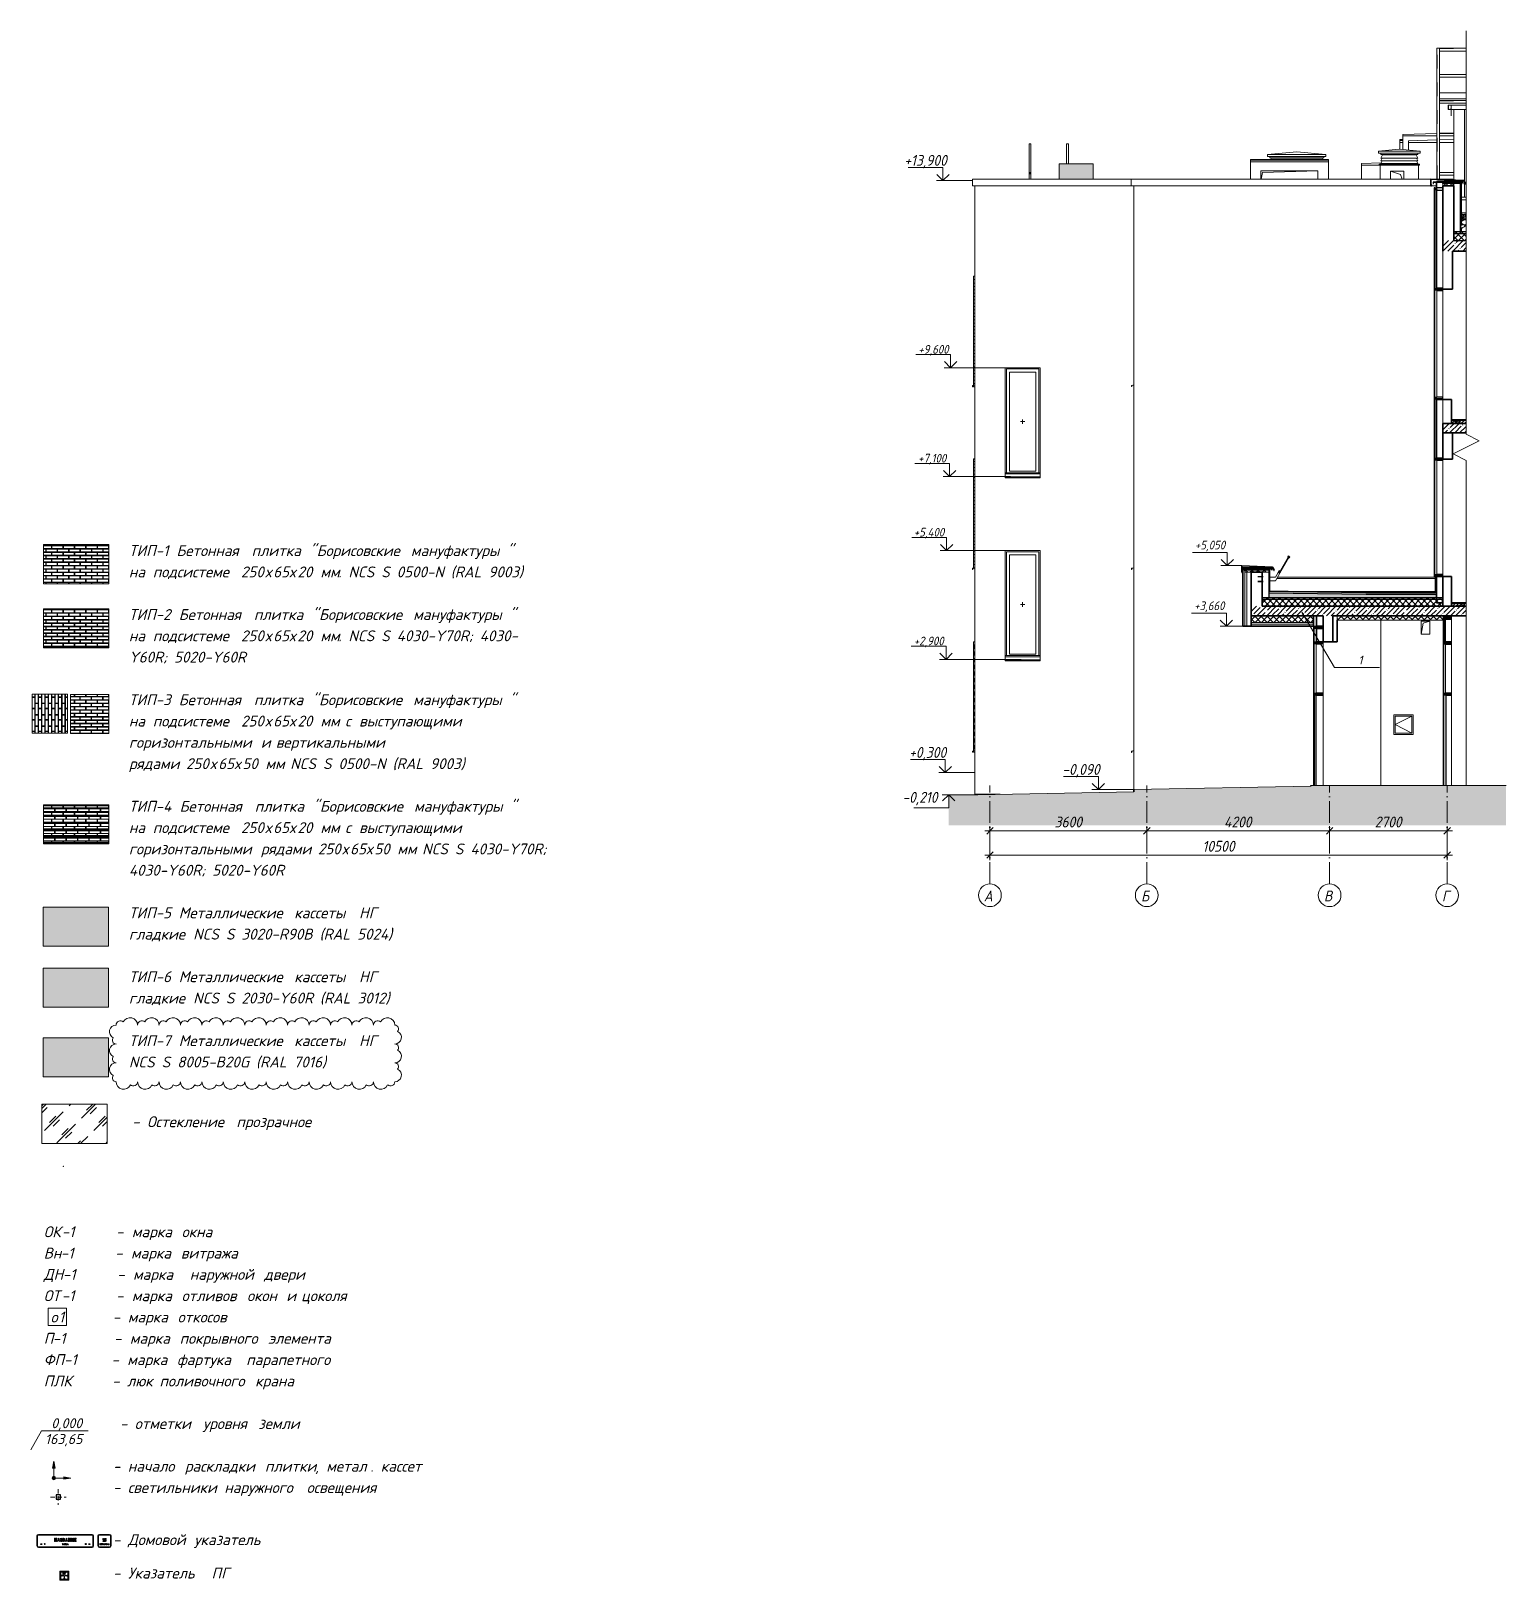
# Model space of a CAD drawing. Header units: millimetres. Extents: x -2128 to 116635, y -18248 to 18481.
# Drawn here: x 82763 to 116635, y -18248 to 17334 of the extents above; entities that cross this region are included whole.
import ezdxf

# ---------------------------------------------------------------- set-up
doc = ezdxf.new("R2010")
doc.units = ezdxf.units.MM
for name, pattern in [('200_ШТРИХ__ш1_п0_6_', [160, 100, -60]), ('50_200_ШТРИХ_1Т_ш5_п1_п1_', [700, 500, -100, 0, -100]), ('Штрих', [635, 317.5, -317.5])]:
    doc.linetypes.add(name, pattern=pattern)
for name, color, linetype, lineweight in [('0-1', 7, 'Continuous', 9), ('A-ANNO-DIMS', 7, 'Continuous', 9), ('A-ANNO-DIMS-100', 7, 'Continuous', 9), ('A-ANNO-NOTE', 7, 'Continuous', 9), ('A-ANNO-SYMB', 7, 'Continuous', 9), ('A-ANNO-SYMB-1', 7, 'Continuous', 20), ('A-CLNG', 7, 'Continuous', 9), ('A-CLNG-1', 7, 'Continuous', 13), ('A-CLNG-PATT-1', 7, 'Continuous', 5), ('A-DETL', 7, 'Continuous', 9), ('A-DETL-1', 7, 'Continuous', 5), ('A-DETL-4', 7, 'Continuous', 13), ('A-DETL-5', 7, 'Continuous', 35), ('A-DETL-GENF', 7, 'Continuous', 9), ('A-DETL-HDLN', 7, '200_ШТРИХ__ш1_п0_6_', 13), ('A-DETL-WIDE', 7, 'Continuous', 25), ('A-FLOR', 7, 'Continuous', 9), ('A-FLOR-1', 7, 'Continuous', 35), ('A-FLOR-MCUT', 7, 'Continuous', 5), ('A-FLOR-PATT-1', 7, 'Continuous', 5), ('A-GENM', 7, 'Continuous', 9), ('A-GENM-1', 7, 'Continuous', 25), ('A-GENM-HDLN', 7, 'Штрих', 5), ('A-GLAZ', 7, 'Continuous', 9), ('A-GLAZ-1', 7, 'Continuous', 5), ('A-GLAZ-2', 7, 'Штрих', 5), ('A-GLAZ-CURT', 7, 'Continuous', 9), ('A-GLAZ-CURT-1', 7, 'Continuous', 5), ('A-GLAZ-CURT-2', 7, 'Continuous', 25), ('A-GLAZ-CWMG', 7, 'Continuous', 9), ('A-GLAZ-CWMG-1', 7, 'Continuous', 25), ('A-ROOF', 7, 'Continuous', 9), ('A-ROOF-1', 7, 'Continuous', 25), ('A-ROOF-PATT-1', 7, 'Continuous', 5), ('A-WALL', 7, 'Continuous', 5), ('A-WALL-1', 7, 'Continuous', 35), ('A-WALL-PATT', 7, 'Continuous', 5), ('G-ANNO-DIMS', 7, 'Continuous', 9), ('G-ANNO-DIMS-1', 7, 'Continuous', 20), ('G-ANNO-TEXT', 7, 'Continuous', 9), ('I-WALL', 7, 'Continuous', 5), ('I-WALL-1', 7, 'Continuous', 35), ('S-BEAM', 7, 'Continuous', 9), ('Ограждение', 7, 'Continuous', 9), ('Ограждение-1', 7, 'Continuous', 25), ('Оси', 7, 'Continuous', 9), ('Оси-1', 7, '50_200_ШТРИХ_1Т_ш5_п1_п1_', 9)]:
    doc.layers.add(name, color=color, linetype=linetype, lineweight=lineweight)
for name, color, linetype, lineweight, true_color in [('A-DETL-GENF-1', 7, 'Continuous', 9, 0xffffff), ('A-DETL-GENF-2', 7, 'Continuous', 9, 0x95c8db), ('A-DETL-GENF-3', 7, 'Continuous', 9, 0xe1bc66), ('A-DETL-GENF-4', 7, 'Continuous', 9, 0x696a6b), ('A-DETL-GENF-5', 7, 'Continuous', 5, 0x646464), ('A-DETL-GENF-6', 9, 'Continuous', 5, 0x808080), ('A-DETL-GENF-7', 7, 'Continuous', 5, 0xc0c0c0), ('G-ANNO-REVC', 1, 'Continuous', 20, 0xff0000)]:
    doc.layers.add(name, color=color, linetype=linetype, lineweight=lineweight, true_color=true_color)
doc.styles.add('ISOCPEUR_B_I', font='', dxfattribs={"height": 200})
doc.styles.add('ISOCPEUR_I', font='isocpeui.ttf', dxfattribs={"width": 0.9, "height": 250})
doc.styles.add('ISOCPEUR_I_1', font='isocpeui.ttf', dxfattribs={"width": 0.9, "height": 200})
doc.styles.add('ISOCPEUR_I_2', font='isocpeui.ttf', dxfattribs={"height": 230})
doc.styles.add('ISOCPEUR_I_5', font='isocpeui.ttf', dxfattribs={"height": 250})
doc.styles.get('ISOCPEUR_B_I').set_extended_font_data('ISOCPEUR', italic=True, bold=True)
doc.dimstyles.new('ISO-2_5_0_9К_БОЛЬШОЙ', dxfattribs={"dimscale": 304.8, "dimtxt": 248.995294, "dimasz": 0.492126, "dimexe": 0.393701, "dimexo": 0, "dimgap": 0, "dimtad": 1, "dimdec": 0, "dimzin": 0, "dimdsep": 46, "dimtxsty": 'ISOCPEUR_I', "dimblk1": 'OBLIQUE', "dimblk2": 'OBLIQUE', "dimsah": 1, "dimcen": 0.09, "dimdle": 0.393701, "dimazin": 0, "dimtfac": 1, "dimtdec": 4, "dimtix": 1, "dimtmove": 0, "dimatfit": 3, "dimfxl": 1, "dimtvp": 1, "dimtolj": 1, "dimtzin": 0, "dimarcsym": 2})
pattern_1 = [(45, (108537.23, 4946), (-75.4342, 75.4342), [106.68, -17.78, 3.556, -17.78]), (45, (108537.23, 5021.39), (-75.4342, 75.4342), []), (50, (108537.23, 4946), (127.5292, -11.1576), [13.335, -146.685]), (355, (108537.23, 4946), (-24.6697, 133.74), [10.668, -117.348]), (100.451, (108547.85, 4945.07), (102.8597, 122.5818), [11.333, -124.663]), (46.184, (108537.23, 4981.56), (189.7552, -29.4304), [20.003, -220.028]), (96.636, (108553.04, 4979.1), (166.1822, 173.1996), [17, -186.995]), (351.184, (108537.23, 4981.56), (166.184, 173.1976), [16.002, -176.022]), (21, (108555.01, 4972.67), (106.1303, -71.586), [13.335, -146.685]), (326, (108555.01, 4972.67), (43.2619, 128.9318), [10.668, -117.348]), (71.451, (108563.85, 4966.7), (149.392, 57.345), [11.333, -124.663]), (37.5, (108537.227, 4946), (2.16223, 59.18836), [3.353, -112.573, 3.353, -115.773, -117.792]), (37.5, (108537.227, 4946), (2.16223, 59.18836), [-235.052, 3.353, -114.44]), (7.5, (108537.23, 4946), (46.77386, 70.12615), [3.353, -64.567, 3.353, -109.906, -44.895]), (7.5, (108537.23, 4946), (46.77386, 70.12615), [-181.178, 3.353, -41.542]), (327.5, (108497.58, 4946), (94.91367, -4.0101), [3.353, -41.097, 3.353, -135.331, -184.023]), (327.5, (108497.58, 4946), (94.91367, -4.0101), [-183.134, 3.353, -180.67]), (317.5, (108479.8, 4946), (103.6906, 17.7988), [3.353, -54.432, 3.353, -88.748, -130.683]), (317.5, (108479.8, 4946), (103.6906, 17.7988), [-149.885, 3.353, -127.33])]
pattern_2 = [(306.87, (108672.66, 5325.21), (677.1656, -677.163), [33.858, -3351.962]), (333.435, (108659.12, 5331.98), (677.164, 0.0006), [15.142, -1499.043]), (345.964, (108632.03, 5338.76), (677.1643, 0.0024), [27.92, -2764.1]), (206.565, (108645.57, 5122.06), (-677.165, -677.1635), [15.142, -1499.043]), (206.565, (108672.66, 5135.6), (-677.165, -677.1635), [30.284, -1483.9]), (225, (108686.2, 5149.15), (6e-14, -677.164), [19.153, -938.5]), (270, (108686.2, 5162.7), (677.164, 4e-14), [13.543, -663.62]), (288.435, (108679.43, 5183), (677.165, -1354.327), [21.414, -2119.967]), (315, (108665.9, 5196.55), (677.164, 0), [19.153, -938.5]), (348.69, (108632.03, 5203.32), (677.1641, -0.0006), [34.53, -3418.344]), (116.565, (108706.52, 5271.04), (-677.1635, 677.165), [30.284, -1483.9]), (90, (108706.5, 5250.7), (-677.164, 4e-14), [20.315, -656.85]), (63.435, (108692.98, 5223.64), (-0.0006, 677.164), [30.284, -1483.9]), (26.565, (108665.9, 5210.1), (677.165, 677.1635), [30.284, -1483.9]), (11.31, (108632.03, 5203.32), (2708.6556, 677.1675), [34.53, -3418.344]), (0, (108591.4, 5203.3), (0, 677.164), [40.63, -636.534]), (26.565, (108726.83, 5271.04), (677.165, 677.1635), [30.284, -1483.9]), (45, (108713.3, 5257.5), (0, 677.164), [19.153, -938.5]), (63.435, (108699.75, 5230.4), (-0.0006, 677.164), [30.284, -1483.9]), (75.964, (108692.98, 5203.32), (-0.0024, 677.1643), [27.92, -2764.1]), (90, (108693, 5176.24), (-677.164, 4e-14), [27.087, -650.077]), (104.036, (108699.75, 5149.15), (-677.155, 2031.4949), [27.92, -2764.1]), (135, (108713.3, 5135.6), (-677.164, 6e-14), [19.153, -938.5]), (153.435, (108740.38, 5122.06), (-677.164, -0.0006), [30.284, -1483.9]), (288.435, (108821.64, 5399.7), (677.165, -1354.327), [21.414, -2119.967]), (296.565, (108814.86, 5413.24), (677.1635, -677.165), [15.142, -1499.043]), (315, (108808.1, 5420), (677.164, 0), [9.577, -948.08]), (0, (108801.3, 5420), (0, 677.164), [6.77, -670.39]), (18.435, (108781, 5413.24), (1354.327, 677.165), [21.414, -2119.967]), (26.565, (108767.46, 5406.47), (677.165, 677.1635), [15.142, -1499.043]), (71.565, (108760.7, 5386.16), (0.0006, 677.164), [21.414, -2119.967]), (90, (108760.7, 5352.3), (-677.164, 4e-14), [33.86, -643.306]), (135, (108659.1, 5399.7), (-677.164, 6e-14), [9.577, -948.08]), (123.69, (108672.66, 5379.39), (-677.164, 677.165), [24.415, -2417.134]), (90, (108672.66, 5365.84), (-677.164, 4e-14), [13.543, -663.62]), (63.435, (108665.9, 5352.3), (-0.0006, 677.164), [15.142, -1499.043]), (18.435, (108645.57, 5345.53), (1354.327, 677.165), [21.414, -2119.967]), (0, (108611.7, 5345.5), (0, 677.164), [33.86, -643.306]), (326.31, (108591.4, 5359.07), (1354.329, -677.162), [24.415, -2417.134]), (0, (108591.4, 5338.76), (0, 677.164), [40.63, -636.534]), (14.036, (108564.31, 5331.98), (2031.4949, 677.155), [27.92, -2764.1]), (30.964, (108530.46, 5311.67), (2031.486, 1354.3369), [39.485, -3909.026]), (45, (108510.14, 5291.35), (0, 677.164), [28.73, -928.925]), (71.565, (108503.37, 5271.04), (0.0006, 677.164), [21.414, -2119.967]), (90, (108503.4, 5250.7), (-677.164, 4e-14), [20.315, -656.85]), (108.435, (108510.14, 5230.4), (-677.165, 1354.327), [21.414, -2119.967]), (108.435, (108516.91, 5210.1), (-677.165, 1354.327), [21.414, -2119.967]), (165.964, (108544, 5203.32), (-677.1643, -0.0024), [27.92, -2764.1]), (180, (108591.4, 5203.3), (-8e-14, -677.164), [47.4, -629.763]), (303.69, (108848.72, 5596.08), (677.164, -677.165), [24.415, -2417.134]), (326.31, (108828.4, 5609.62), (1354.329, -677.162), [24.415, -2417.134]), (0, (108808.1, 5609.6), (0, 677.164), [20.315, -656.85]), (14.036, (108781, 5602.85), (2031.4949, 677.155), [27.92, -2764.1]), (33.69, (108760.7, 5589.3), (677.165, 677.164), [24.415, -2417.134]), (56.31, (108747.15, 5569), (677.162, 1354.329), [24.415, -2417.134]), (75.964, (108740.38, 5541.9), (-0.0024, 677.1643), [27.92, -2764.1]), (104.036, (108747.15, 5514.82), (-677.155, 2031.4949), [27.92, -2764.1]), (135, (108753.9, 5508.05), (-677.164, 6e-14), [9.577, -948.08]), (168.69, (108787.78, 5501.27), (-677.1641, 0.0006), [34.53, -3418.344]), (161.565, (108706.52, 5521.59), (-677.164, 0.0006), [21.414, -2119.967]), (180, (108720.06, 5521.6), (-8e-14, -677.164), [13.543, -663.62]), (206.565, (108733.6, 5528.36), (-677.165, -677.1635), [15.142, -1499.043]), (243.435, (108740.38, 5541.9), (0.0006, -677.164), [15.142, -1499.043]), (161.565, (108733.6, 5677.34), (-677.164, 0.0006), [21.414, -2119.967]), (123.69, (108747.15, 5657.02), (-677.164, 677.165), [24.415, -2417.134]), (101.31, (108753.92, 5623.16), (-677.1675, 2708.6556), [34.53, -3418.344]), (90, (108753.9, 5589.3), (-677.164, 4e-14), [33.86, -643.306]), (71.565, (108747.15, 5569), (0.0006, 677.164), [21.414, -2119.967]), (14.036, (108760.69, 5670.56), (2031.4949, 677.155), [27.92, -2764.1]), (63.435, (108753.92, 5657.02), (-0.0006, 677.164), [15.142, -1499.043]), (90, (108753.9, 5629.94), (-677.164, 4e-14), [27.087, -650.077]), (135, (108767.46, 5616.4), (-677.164, 6e-14), [19.153, -938.5]), (165.964, (108794.55, 5609.62), (-677.1643, -0.0024), [27.92, -2764.1]), (180, (108828.4, 5609.6), (-8e-14, -677.164), [33.86, -643.306]), (206.565, (108841.95, 5616.4), (-677.165, -677.1635), [15.142, -1499.043]), (243.435, (108848.72, 5629.94), (0.0006, -677.164), [15.142, -1499.043]), (270, (108848.7, 5643.5), (677.164, 4e-14), [13.543, -663.62]), (315, (108828.4, 5663.8), (677.164, 0), [28.73, -928.925]), (341.565, (108787.78, 5677.34), (677.164, -0.0006), [42.828, -2098.553]), (270, (108869.04, 5555.45), (677.164, 4e-14), [13.543, -663.62]), (288.435, (108862.27, 5575.76), (677.165, -1354.327), [21.414, -2119.967]), (26.565, (108686.2, 5670.56), (677.165, 677.1635), [30.284, -1483.9]), (45, (108672.66, 5657), (0, 677.164), [19.153, -938.5]), (78.69, (108665.89, 5623.16), (0.0006, 677.1641), [34.53, -3418.344]), (90, (108665.9, 5589.3), (-677.164, 4e-14), [33.86, -643.306]), (90, (108665.9, 5569), (-677.164, 4e-14), [20.315, -656.85]), (108.435, (108672.66, 5548.68), (-677.165, 1354.327), [21.414, -2119.967]), (123.69, (108686.2, 5528.36), (-677.164, 677.165), [24.415, -2417.134]), (168.69, (108787.78, 5501.27), (-677.1641, 0.0006), [34.53, -3418.344]), (180, (108814.86, 5501.3), (-8e-14, -677.164), [27.087, -650.077]), (198.435, (108835.18, 5508.05), (-1354.327, -677.165), [21.414, -2119.967]), (225, (108855.5, 5528.36), (6e-14, -677.164), [28.73, -928.925]), (225, (108869.04, 5541.9), (6e-14, -677.164), [19.153, -938.5]), (168.69, (108699.75, 5406.47), (-677.1641, 0.0006), [34.53, -3418.344]), (180, (108726.8, 5406.5), (-8e-14, -677.164), [27.087, -650.077]), (188.13, (108774.23, 5413.24), (-4062.9849, -677.1562), [47.883, -4740.39]), (225, (108794.55, 5433.56), (6e-14, -677.164), [28.73, -928.925]), (270, (108794.55, 5453.9), (677.164, 4e-14), [20.315, -656.85]), (288.435, (108787.78, 5474.19), (677.165, -1354.327), [21.414, -2119.967]), (315, (108760.7, 5501.27), (677.164, 0), [38.306, -919.35]), (341.565, (108740.38, 5508.05), (677.164, -0.0006), [21.414, -2119.967]), (345.964, (108713.29, 5514.82), (677.1643, 0.0024), [27.92, -2764.1]), (0, (108686.2, 5514.8), (0, 677.164), [27.087, -650.077]), (18.435, (108665.89, 5508.05), (1354.327, 677.165), [21.414, -2119.967]), (33.69, (108645.57, 5494.5), (677.165, 677.164), [24.415, -2417.134]), (45, (108632.03, 5480.96), (0, 677.164), [19.153, -938.5]), (90, (108632, 5453.9), (-677.164, 4e-14), [27.087, -650.077]), (108.435, (108638.8, 5433.56), (-677.165, 1354.327), [21.414, -2119.967]), (116.565, (108645.57, 5420), (-677.1635, 677.165), [15.142, -1499.043]), (161.565, (108665.89, 5413.24), (-677.164, 0.0006), [21.414, -2119.967]), (291.801, (108862.27, 5081.43), (677.154, -1354.3326), [36.466, -3610.173]), (270, (108862.3, 5108.5), (677.164, 4e-14), [27.087, -650.077]), (251.565, (108869.04, 5128.83), (-0.0006, -677.164), [21.414, -2119.967]), (213.69, (108889.35, 5142.38), (-677.165, -677.164), [24.415, -2417.134]), (198.435, (108909.67, 5149.15), (-1354.327, -677.165), [21.414, -2119.967]), (180, (108943.5, 5149.15), (-8e-14, -677.164), [33.86, -643.306]), (153.435, (108970.6, 5135.6), (-677.164, -0.0006), [30.284, -1483.9]), (135, (108984.16, 5122.06), (-677.164, 6e-14), [19.153, -938.5]), (135, (109004.47, 5101.75), (-677.164, 6e-14), [28.73, -928.925]), (104.036, (109011.24, 5074.66), (-677.155, 2031.4949), [27.92, -2764.1]), (90, (109011.24, 5047.6), (-677.164, 4e-14), [27.087, -650.077]), (63.435, (108997.7, 5020.5), (-0.0006, 677.164), [30.284, -1483.9]), (14.036, (108970.61, 5013.72), (2031.4949, 677.155), [27.92, -2764.1]), (0, (108936.75, 5013.7), (0, 677.164), [33.86, -643.306]), (348.69, (108902.9, 5020.49), (677.1641, -0.0006), [34.53, -3418.344]), (326.31, (108882.58, 5034.03), (1354.329, -677.162), [24.415, -2417.134]), (296.565, (108875.8, 5047.57), (677.1635, -677.165), [15.142, -1499.043]), (45, (108828.4, 5420), (0, 677.164), [9.577, -948.08]), (0, (108814.86, 5420), (0, 677.164), [13.543, -663.62]), (315, (108801.3, 5433.56), (677.164, 0), [19.153, -938.5]), (281.31, (108794.55, 5467.42), (677.1675, -2708.6556), [34.53, -3418.344]), (0, (108808.1, 5494.5), (0, 677.164), [20.315, -656.85]), (45, (108794.55, 5480.96), (0, 677.164), [19.153, -938.5]), (90, (108794.55, 5467.4), (-677.164, 4e-14), [13.543, -663.62]), (135, (108672.66, 5535.13), (-677.164, 6e-14), [19.153, -938.5]), (90, (108672.66, 5521.6), (-677.164, 4e-14), [13.543, -663.62]), (63.435, (108665.9, 5508.05), (-0.0006, 677.164), [15.142, -1499.043]), (18.435, (108645.57, 5501.27), (1354.327, 677.165), [21.414, -2119.967]), (0, (108625.26, 5501.3), (0, 677.164), [20.315, -656.85]), (0, (109065.4, 5284.6), (0, 677.164), [6.77, -670.39]), (333.435, (109051.87, 5291.35), (677.164, 0.0006), [15.142, -1499.043]), (333.435, (109038.33, 5298.12), (677.164, 0.0006), [15.142, -1499.043]), (296.565, (109031.56, 5311.67), (677.1635, -677.165), [15.142, -1499.043]), (270, (109031.56, 5325.2), (677.164, 4e-14), [13.543, -663.62]), (251.565, (109038.33, 5345.53), (-0.0006, -677.164), [21.414, -2119.967]), (225, (109045.1, 5352.3), (6e-14, -677.164), [9.577, -948.08]), (180, (109051.9, 5352.3), (-8e-14, -677.164), [6.77, -670.39]), (45, (109038.33, 5379.4), (0, 677.164), [19.153, -938.5]), (0, (109024.8, 5379.4), (0, 677.164), [13.543, -663.62]), (341.565, (108957.07, 5399.7), (677.164, -0.0006), [21.414, -2119.967]), (315, (108943.53, 5413.24), (677.164, 0), [19.153, -938.5]), (270, (108943.5, 5426.8), (677.164, 4e-14), [13.543, -663.62]), (243.435, (108950.3, 5440.33), (0.0006, -677.164), [15.142, -1499.043]), (153.435, (108896.12, 5433.56), (-677.164, -0.0006), [15.142, -1499.043]), (146.31, (108916.44, 5420.02), (-1354.329, 677.162), [24.415, -2417.134]), (90, (108916.44, 5406.5), (-677.164, 4e-14), [13.543, -663.62]), (63.435, (108909.67, 5392.93), (-0.0006, 677.164), [15.142, -1499.043]), (45, (108902.9, 5386.16), (0, 677.164), [9.577, -948.08]), (18.435, (108848.72, 5365.84), (1354.327, 677.165), [21.414, -2119.967]), (333.435, (108835.18, 5372.6), (677.164, 0.0006), [15.142, -1499.043]), (296.565, (108828.4, 5386.16), (677.1635, -677.165), [15.142, -1499.043]), (180, (108821.64, 5277.8), (-8e-14, -677.164), [13.543, -663.62]), (206.565, (108835.18, 5284.58), (-677.165, -677.1635), [15.142, -1499.043]), (251.565, (108841.95, 5304.9), (-0.0006, -677.164), [21.414, -2119.967]), (270, (108841.95, 5332), (677.164, 4e-14), [27.087, -650.077]), (116.565, (108963.84, 5223.64), (-677.1635, 677.165), [15.142, -1499.043]), (104.036, (108970.61, 5196.55), (-677.155, 2031.4949), [27.92, -2764.1]), (90, (108970.6, 5176.24), (-677.164, 4e-14), [20.315, -656.85]), (45, (108957.07, 5162.7), (0, 677.164), [19.153, -938.5]), (18.435, (108936.75, 5155.92), (1354.327, 677.165), [21.414, -2119.967]), (0, (108909.7, 5155.9), (0, 677.164), [27.087, -650.077]), (333.435, (108896.12, 5162.7), (677.164, 0.0006), [15.142, -1499.043]), (0, (109031.56, 5081.4), (0, 677.164), [6.77, -670.39]), (26.565, (109018, 5074.66), (677.165, 677.1635), [15.142, -1499.043]), (63.435, (109011.24, 5061.12), (-0.0006, 677.164), [15.142, -1499.043]), (90, (109011.24, 5047.6), (-677.164, 4e-14), [13.543, -663.62]), (90, (109011.24, 5027.26), (-677.164, 4e-14), [20.315, -656.85]), (116.565, (109018, 5013.72), (-677.1635, 677.165), [15.142, -1499.043]), (123.69, (108896.12, 5013.72), (-677.164, 677.165), [24.415, -2417.134]), (90, (108896.1, 5006.94), (-677.164, 4e-14), [6.77, -670.39]), (168.69, (108896.12, 5250.72), (-677.1641, 0.0006), [34.53, -3418.344]), (189.462, (108936.75, 5257.5), (-3385.8235, -677.1448), [41.19, -4077.837]), (198.435, (108977.38, 5271.04), (-1354.327, -677.165), [42.828, -2098.553]), (210.964, (109011.24, 5291.35), (-2031.486, -1354.3369), [39.485, -3909.026]), (233.13, (109031.56, 5318.44), (-1354.3312, -2031.4894), [33.858, -3351.962]), (270, (109031.56, 5359.1), (677.164, 4e-14), [40.63, -636.534]), (288.435, (109024.79, 5379.39), (677.165, -1354.327), [21.414, -2119.967]), (333.435, (108997.7, 5392.93), (677.164, 0.0006), [30.284, -1483.9]), (0, (108950.3, 5392.9), (0, 677.164), [47.4, -629.763]), (8.13, (108902.9, 5386.16), (4062.9849, 677.1562), [47.883, -4740.39]), (21.801, (108869.04, 5372.61), (1354.3326, 677.154), [36.466, -3610.173]), (45, (108848.7, 5352.3), (0, 677.164), [28.73, -928.925]), (78.69, (108841.95, 5318.44), (0.0006, 677.1641), [34.53, -3418.344]), (90, (108841.95, 5291.35), (-677.164, 4e-14), [27.087, -650.077]), (108.435, (108848.72, 5271.04), (-677.165, 1354.327), [21.414, -2119.967]), (135, (108862.27, 5257.5), (-677.164, 6e-14), [19.153, -938.5]), (180, (108774.23, 5284.6), (-8e-14, -677.164), [20.315, -656.85]), (167.471, (108835.18, 5271.04), (-3385.8176, 677.1751), [62.43, -6180.712]), (143.13, (108862.27, 5250.72), (-2031.4894, 1354.3312), [33.858, -3351.962]), (135, (108869.04, 5243.95), (-677.164, 6e-14), [9.577, -948.08]), (111.801, (108882.58, 5210.1), (-677.154, 1354.3326), [36.466, -3610.173]), (90, (108882.6, 5183), (-677.164, 4e-14), [27.087, -650.077]), (90, (108882.6, 5155.9), (-677.164, 4e-14), [27.087, -650.077]), (71.565, (108875.8, 5135.6), (0.0006, 677.164), [21.414, -2119.967]), (33.69, (108855.5, 5122.06), (677.165, 677.164), [24.415, -2417.134]), (14.036, (108828.4, 5115.29), (2031.4949, 677.155), [27.92, -2764.1]), (0, (108794.55, 5115.3), (0, 677.164), [33.86, -643.306]), (352.875, (108740.38, 5122.06), (677.16416, 0.0003), [54.595, -5404.876]), (270, (109160.2, 5399.7), (677.164, 4e-14), [20.315, -656.85]), (288.435, (109153.45, 5420.02), (677.165, -1354.327), [21.414, -2119.967]), (303.69, (109139.9, 5440.33), (677.164, -677.165), [24.415, -2417.134]), (315, (109126.36, 5453.87), (677.164, 0), [19.153, -938.5]), (0, (109099.3, 5453.9), (0, 677.164), [27.087, -650.077]), (14.036, (109072.19, 5447.1), (2031.4949, 677.155), [27.92, -2764.1]), (56.31, (109058.64, 5426.79), (677.162, 1354.329), [24.415, -2417.134]), (75.964, (109051.87, 5399.7), (-0.0024, 677.1643), [27.92, -2764.1]), (270, (109051.9, 5426.8), (677.164, 4e-14), [20.315, -656.85]), (284.036, (109045.1, 5453.87), (677.155, -2031.4949), [27.92, -2764.1]), (303.69, (109031.56, 5474.19), (677.164, -677.165), [24.415, -2417.134]), (333.435, (109018, 5480.96), (677.164, 0.0006), [15.142, -1499.043]), (0, (108997.7, 5480.96), (0, 677.164), [20.315, -656.85]), (18.435, (108977.38, 5474.19), (1354.327, 677.165), [21.414, -2119.967]), (45, (108963.84, 5460.65), (0, 677.164), [19.153, -938.5]), (236.31, (108977.38, 5487.73), (-677.162, -1354.329), [24.415, -2417.134]), (270, (108977.4, 5508.05), (677.164, 4e-14), [20.315, -656.85]), (270, (108977.4, 5521.6), (677.164, 4e-14), [13.543, -663.62]), (303.69, (108963.84, 5541.9), (677.164, -677.165), [24.415, -2417.134]), (333.435, (108950.3, 5548.68), (677.164, 0.0006), [15.142, -1499.043]), (0, (108923.2, 5548.7), (0, 677.164), [27.087, -650.077]), (14.036, (108896.12, 5541.9), (2031.4949, 677.155), [27.92, -2764.1]), (210.964, (109018.01, 5602.85), (-2031.486, -1354.3369), [39.485, -3909.026]), (201.801, (109051.87, 5616.39), (-1354.3326, -677.154), [36.466, -3610.173]), (180, (109072.2, 5616.4), (-8e-14, -677.164), [20.315, -656.85]), (173.66, (109133.13, 5609.62), (-677.1637, -0.00205), [61.32, -6070.66]), (161.565, (109153.45, 5602.85), (-677.164, 0.0006), [21.414, -2119.967]), (116.565, (109167, 5575.76), (-677.1635, 677.165), [30.284, -1483.9]), (111.801, (109180.53, 5541.9), (-677.154, 1354.3326), [36.466, -3610.173]), (104.036, (109187.3, 5514.82), (-677.155, 2031.4949), [27.92, -2764.1]), (90, (109187.3, 5494.5), (-677.164, 4e-14), [20.315, -656.85]), (45, (109160.2, 5467.4), (0, 677.164), [38.306, -919.35]), (0, (109126.36, 5467.4), (0, 677.164), [33.86, -643.306]), (352.875, (109072.19, 5474.19), (677.16416, 0.0003), [54.595, -5404.876]), (344.055, (109024.79, 5487.73), (2708.6609, -677.145), [49.298, -4880.53]), (321.34, (108990.93, 5514.82), (2708.6491, -2031.5013), [43.36, -4292.606]), (296.565, (108977.38, 5541.9), (677.1635, -677.165), [30.284, -1483.9]), (270, (108977.4, 5562.2), (677.164, 4e-14), [20.315, -656.85]), (251.565, (108984.16, 5582.53), (-0.0006, -677.164), [21.414, -2119.967]), (116.565, (108699.75, 5298.12), (-677.1635, 677.165), [30.284, -1483.9]), (146.31, (108720.06, 5284.58), (-1354.329, 677.162), [24.415, -2417.134]), (180, (108740.4, 5284.6), (-8e-14, -677.164), [20.315, -656.85]), (198.435, (108760.7, 5291.35), (-1354.327, -677.165), [21.414, -2119.967]), (243.435, (108767.46, 5304.9), (0.0006, -677.164), [15.142, -1499.043]), (281.31, (108760.69, 5338.76), (677.1675, -2708.6556), [34.53, -3418.344]), (296.565, (108821.64, 5000.17), (677.1635, -677.165), [15.142, -1499.043]), (315, (108808.1, 5013.7), (677.164, 0), [19.153, -938.5]), (333.435, (108794.55, 5020.5), (677.164, 0.0006), [15.142, -1499.043]), (315, (108787.8, 5027.26), (677.164, 0), [9.577, -948.078]), (288.435, (108835.18, 5352.3), (677.165, -1354.327), [21.414, -2119.967]), (284.036, (108828.4, 5379.39), (677.155, -2031.4949), [27.92, -2764.1]), (90, (108760.7, 5352.3), (-677.164, 4e-14), [27.087, -650.077]), (101.31, (108767.46, 5318.44), (-677.1675, 2708.6556), [34.53, -3418.344]), (123.69, (108781, 5298.12), (-677.164, 677.165), [24.415, -2417.134]), (135, (108794.55, 5284.6), (-677.164, 6e-14), [19.153, -938.5]), (153.435, (108808.1, 5277.8), (-677.164, -0.0006), [15.142, -1499.043]), (270, (108774.23, 5088.2), (677.164, 4e-14), [27.087, -650.077]), (270, (108774.23, 5101.75), (677.164, 4e-14), [13.543, -663.62]), (315, (108760.7, 5115.3), (677.164, 0), [19.153, -938.5]), (341.565, (108740.38, 5122.06), (677.164, -0.0006), [21.414, -2119.967]), (18.435, (108720.06, 5115.3), (1354.327, 677.165), [21.414, -2119.967]), (26.565, (108706.52, 5108.52), (677.165, 677.1635), [15.142, -1499.043]), (63.435, (108699.75, 5094.98), (-0.0006, 677.164), [15.142, -1499.043]), (90, (108699.75, 5088.2), (-677.164, 4e-14), [6.77, -670.39]), (101.31, (108706.52, 5054.35), (-677.1675, 2708.6556), [34.53, -3418.344]), (90, (108706.5, 5027.26), (-677.164, 4e-14), [27.087, -650.077]), (116.565, (108713.3, 5013.72), (-677.1635, 677.165), [15.142, -1499.043]), (165.964, (108740.38, 5006.94), (-677.1643, -0.0024), [27.92, -2764.1]), (180, (108753.9, 5006.94), (-8e-14, -677.164), [13.543, -663.62]), (213.69, (108774.23, 5020.49), (-677.165, -677.164), [24.415, -2417.134]), (225, (108781, 5027.26), (6e-14, -677.164), [9.577, -948.078]), (270, (108781, 5040.8), (677.164, 4e-14), [13.543, -663.62]), (288.435, (108774.23, 5061.12), (677.165, -1354.327), [21.414, -2119.967]), (270, (108659.1, 5650.25), (677.164, 4e-14), [33.86, -643.306]), (315, (108652.35, 5657), (677.164, 0), [9.577, -948.08]), (0, (108645.6, 5657), (0, 677.164), [6.77, -670.39]), (26.565, (108632.03, 5650.25), (677.165, 677.1635), [15.142, -1499.043]), (45, (108625.26, 5643.5), (0, 677.164), [9.577, -948.08]), (71.565, (108618.49, 5623.16), (0.0006, 677.164), [21.414, -2119.967]), (90, (108604.94, 5575.76), (-677.164, 4e-14), [13.543, -663.62]), (116.565, (108611.72, 5562.22), (-677.1635, 677.165), [15.142, -1499.043]), (153.435, (108625.26, 5555.45), (-677.164, -0.0006), [15.142, -1499.043]), (180, (108632, 5555.45), (-8e-14, -677.164), [6.77, -670.39]), (198.435, (108652.35, 5562.22), (-1354.327, -677.165), [21.414, -2119.967]), (243.435, (108659.12, 5575.76), (0.0006, -677.164), [15.142, -1499.043]), (251.565, (108665.89, 5596.08), (-0.0006, -677.164), [21.414, -2119.967]), (288.435, (108659.12, 5616.4), (677.165, -1354.327), [21.414, -2119.967]), (71.565, (108611.72, 5602.85), (0.0006, 677.164), [21.414, -2119.967]), (180, (108571.1, 5562.2), (-8e-14, -677.164), [40.63, -636.534]), (198.435, (108591.4, 5569), (-1354.327, -677.165), [21.414, -2119.967]), (236.31, (108604.94, 5589.3), (-677.162, -1354.329), [24.415, -2417.134]), (243.435, (108611.72, 5602.85), (0.0006, -677.164), [15.142, -1499.043]), (255.964, (108618.49, 5629.94), (0.0024, -677.1643), [27.92, -2764.1]), (270, (108618.5, 5643.5), (677.164, 4e-14), [13.543, -663.62]), (303.69, (108604.94, 5663.8), (677.164, -677.165), [24.415, -2417.134]), (326.31, (108584.63, 5677.34), (1354.329, -677.162), [24.415, -2417.134]), (341.565, (108990.93, 5210.1), (677.164, -0.0006), [21.414, -2119.967]), (333.435, (108977.38, 5216.87), (677.164, 0.0006), [15.142, -1499.043]), (71.565, (109078.96, 5027.26), (0.0006, 677.164), [21.414, -2119.967]), (63.435, (109072.2, 5013.72), (-0.0006, 677.164), [15.142, -1499.043]), (45, (109065.4, 5006.94), (0, 677.164), [9.577, -948.08]), (0, (109058.64, 5006.94), (0, 677.164), [6.77, -670.39]), (0, (109051.9, 5006.94), (0, 677.164), [6.77, -670.39]), (333.435, (109038.33, 5013.72), (677.164, 0.0006), [15.142, -1499.043]), (0, (109018, 5013.7), (0, 677.164), [20.315, -656.85]), (153.435, (109051.87, 5074.66), (-677.164, -0.0006), [15.142, -1499.043]), (180, (109058.64, 5074.66), (-8e-14, -677.164), [6.77, -670.39]), (146.31, (109078.96, 5061.12), (-1354.329, 677.162), [24.415, -2417.134]), (116.565, (109085.73, 5047.57), (-677.1635, 677.165), [15.142, -1499.043]), (251.565, (108841.95, 5447.1), (-0.0006, -677.164), [21.414, -2119.967]), (270, (108841.95, 5474.2), (677.164, 4e-14), [27.087, -650.077]), (303.69, (108828.4, 5494.5), (677.164, -677.165), [24.415, -2417.134]), (180, (109045.1, 5203.3), (-8e-14, -677.164), [33.86, -643.306]), (191.31, (109078.96, 5210.1), (-2708.6556, -677.1675), [34.53, -3418.344]), (216.87, (109106.05, 5230.41), (-677.163, -677.1656), [33.858, -3351.962]), (270, (109106.05, 5250.7), (677.164, 4e-14), [20.315, -656.85]), (303.69, (109092.5, 5271.04), (677.164, -677.165), [24.415, -2417.134]), (338.199, (109058.64, 5284.58), (2031.4964, -677.1495), [36.466, -3610.173]), (0, (109024.8, 5284.6), (0, 677.164), [33.86, -643.306]), (14.036, (108997.7, 5277.81), (2031.4949, 677.155), [27.92, -2764.1]), (33.69, (108977.38, 5264.27), (677.165, 677.164), [24.415, -2417.134]), (71.565, (108970.61, 5243.95), (0.0006, 677.164), [21.414, -2119.967]), (90, (108970.6, 5230.4), (-677.164, 4e-14), [13.543, -663.62]), (116.565, (108977.38, 5216.87), (-677.1635, 677.165), [15.142, -1499.043]), (180, (108632, 4986.6), (-8e-14, -677.164), [6.77, -670.39]), (180, (108638.8, 4986.6), (-8e-14, -677.164), [6.77, -670.39]), (194.036, (108665.89, 4993.4), (-2031.4949, -677.155), [27.92, -2764.1]), (213.69, (108686.2, 5006.94), (-677.165, -677.164), [24.415, -2417.134]), (243.435, (108699.75, 5034.03), (0.0006, -677.164), [30.284, -1483.9]), (270, (108699.75, 5074.66), (677.164, 4e-14), [40.63, -636.534]), (281.31, (108692.98, 5108.52), (677.1675, -2708.6556), [34.53, -3418.344]), (315, (108679.43, 5122.06), (677.164, 0), [19.153, -938.5]), (0, (108652.35, 5122.06), (0, 677.164), [27.087, -650.077]), (21.801, (108618.49, 5108.52), (1354.3326, 677.154), [36.466, -3610.173]), (53.13, (108598.17, 5081.43), (1354.3312, 2031.4894), [33.858, -3351.962]), (75.964, (108591.4, 5054.35), (-0.0024, 677.1643), [27.92, -2764.1]), (104.036, (108598.17, 5027.26), (-677.155, 2031.4949), [27.92, -2764.1]), (108.435, (108604.94, 5006.94), (-677.165, 1354.327), [21.414, -2119.967]), (135, (108625.26, 4986.63), (-677.164, 6e-14), [28.73, -928.925]), (206.565, (109085.73, 5291.35), (-677.165, -677.1635), [15.142, -1499.043]), (243.435, (109092.5, 5304.9), (0.0006, -677.164), [15.142, -1499.043]), (284.036, (109085.73, 5331.98), (677.155, -2031.4949), [27.92, -2764.1]), (315, (109072.2, 5345.53), (677.164, 0), [19.153, -938.5]), (341.565, (109051.87, 5352.3), (677.164, -0.0006), [21.414, -2119.967]), (180, (108902.9, 5548.7), (-8e-14, -677.164), [6.77, -670.39]), (180, (108909.7, 5548.7), (-8e-14, -677.164), [6.77, -670.39]), (194.036, (108936.75, 5555.45), (-2031.4949, -677.155), [27.92, -2764.1]), (213.69, (108957.07, 5569), (-677.165, -677.164), [24.415, -2417.134]), (243.435, (108970.6, 5596.08), (0.0006, -677.164), [30.284, -1483.9]), (270, (108970.6, 5636.7), (677.164, 4e-14), [40.63, -636.534]), (281.31, (108963.84, 5670.56), (677.1675, -2708.6556), [34.53, -3418.344]), (315, (108950.3, 5684.1), (677.164, 0), [19.153, -938.5]), (0, (108923.2, 5684.1), (0, 677.164), [27.087, -650.077]), (21.801, (108889.35, 5670.56), (1354.3326, 677.154), [36.466, -3610.173]), (53.13, (108869.04, 5643.48), (1354.3312, 2031.4894), [33.858, -3351.962]), (75.964, (108862.27, 5616.4), (-0.0024, 677.1643), [27.92, -2764.1]), (104.036, (108869.04, 5589.3), (-677.155, 2031.4949), [27.92, -2764.1]), (108.435, (108875.8, 5569), (-677.165, 1354.327), [21.414, -2119.967]), (135, (108896.12, 5548.68), (-677.164, 6e-14), [28.73, -928.925]), (180, (108557.54, 5108.5), (-8e-14, -677.164), [6.77, -670.39]), (153.435, (108571.1, 5101.75), (-677.164, -0.0006), [15.142, -1499.043]), (135, (108584.63, 5088.2), (-677.164, 6e-14), [19.153, -938.5]), (90, (108584.6, 5074.66), (-677.164, 4e-14), [13.543, -663.62]), (108.435, (108591.4, 5054.35), (-677.165, 1354.327), [21.414, -2119.967]), (90, (108591.4, 5027.26), (-677.164, 4e-14), [27.087, -650.077]), (63.435, (108584.63, 5013.72), (-0.0006, 677.164), [15.142, -1499.043]), (18.435, (108564.31, 5006.94), (1354.327, 677.165), [21.414, -2119.967]), (0, (108537.2, 5006.94), (0, 677.164), [27.087, -650.077]), (0, (108523.7, 5006.94), (0, 677.164), [13.543, -663.62]), (341.565, (108503.37, 5013.72), (677.164, -0.0006), [21.414, -2119.967]), (315, (108489.83, 5027.26), (677.164, 0), [19.153, -938.5]), (243.435, (108496.6, 5040.8), (0.0006, -677.164), [15.142, -1499.043]), (270, (108496.6, 5067.9), (677.164, 4e-14), [27.087, -650.077]), (225, (108510.14, 5081.43), (6e-14, -677.164), [19.153, -938.5]), (216.87, (108537.23, 5101.75), (-677.163, -677.1656), [33.858, -3351.962]), (206.565, (108550.77, 5108.52), (-677.165, -677.1635), [15.142, -1499.043]), (341.565, (108936.75, 5243.95), (677.164, -0.0006), [21.414, -2119.967]), (0, (108909.7, 5243.95), (0, 677.164), [27.087, -650.077]), (26.565, (108896.12, 5237.18), (677.165, 677.1635), [15.142, -1499.043]), (63.435, (108889.35, 5223.64), (-0.0006, 677.164), [15.142, -1499.043]), (90, (108889.35, 5183), (-677.164, 4e-14), [40.63, -636.534]), (108.435, (108896.12, 5162.7), (-677.165, 1354.327), [21.414, -2119.967]), (284.036, (108774.23, 5074.66), (677.155, -2031.4949), [27.92, -2764.1]), (251.565, (108781, 5094.98), (-0.0006, -677.164), [21.414, -2119.967]), (243.435, (108787.78, 5108.52), (0.0006, -677.164), [15.142, -1499.043]), (194.036, (108814.86, 5115.29), (-2031.4949, -677.155), [27.92, -2764.1]), (180, (108841.95, 5115.3), (-8e-14, -677.164), [27.087, -650.077]), (135, (108855.5, 5101.75), (-677.164, 6e-14), [19.153, -938.5]), (108.435, (108862.27, 5081.43), (-677.165, 1354.327), [21.414, -2119.967]), (108.435, (108787.78, 5027.26), (-677.165, 1354.327), [21.414, -2119.967]), (165.964, (108855.5, 4979.86), (-677.1643, -0.0024), [27.92, -2764.1]), (194.036, (108882.58, 4986.63), (-2031.4949, -677.155), [27.92, -2764.1]), (236.31, (108896.12, 5006.94), (-677.162, -1354.329), [24.415, -2417.134]), (213.69, (108869.04, 5440.33), (-677.165, -677.164), [24.415, -2417.134]), (180, (108882.6, 5440.3), (-8e-14, -677.164), [13.543, -663.62]), (270, (108828.4, 5399.7), (677.164, 4e-14), [13.543, -663.62]), (243.435, (108835.18, 5413.24), (0.0006, -677.164), [15.142, -1499.043]), (225, (108848.7, 5426.8), (6e-14, -677.164), [19.153, -938.5]), (291.801, (108672.66, 5359.07), (677.154, -1354.3326), [36.466, -3610.173]), (270, (108672.66, 5386.16), (677.164, 4e-14), [27.087, -650.077]), (225, (108686.2, 5399.7), (6e-14, -677.164), [19.153, -938.5]), (206.565, (108699.75, 5406.47), (-677.165, -677.1635), [15.142, -1499.043]), (180, (108720.06, 5406.5), (-8e-14, -677.164), [20.315, -656.85]), (161.565, (108740.38, 5399.7), (-677.164, 0.0006), [21.414, -2119.967]), (135, (108747.15, 5392.93), (-677.164, 6e-14), [9.577, -948.08]), (104.036, (108753.92, 5365.84), (-677.155, 2031.4949), [27.92, -2764.1]), (104.036, (108760.69, 5338.76), (-677.155, 2031.4949), [27.92, -2764.1]), (284.036, (108530.46, 5155.92), (677.155, -2031.4949), [27.92, -2764.1]), (255.964, (108537.23, 5183), (0.0024, -677.1643), [27.92, -2764.1]), (225, (108550.77, 5196.55), (6e-14, -677.164), [19.153, -938.5]), (194.036, (108577.86, 5203.32), (-2031.4949, -677.155), [27.92, -2764.1]), (180, (108618.5, 5203.3), (-8e-14, -677.164), [40.63, -636.534]), (14.036, (108604.94, 5108.52), (2031.4949, 677.155), [27.92, -2764.1]), (0, (108577.86, 5108.5), (0, 677.164), [27.087, -650.077]), (341.565, (108557.54, 5115.3), (677.164, -0.0006), [21.414, -2119.967]), (326.31, (108537.23, 5128.83), (1354.329, -677.162), [24.415, -2417.134]), (225, (108869.04, 5535.13), (6e-14, -677.164), [28.73, -928.925]), (194.036, (108896.12, 5541.9), (-2031.4949, -677.155), [27.92, -2764.1]), (56.31, (108950.3, 5447.1), (677.162, 1354.329), [24.415, -2417.134]), (33.69, (108929.98, 5433.56), (677.165, 677.164), [24.415, -2417.134]), (0, (108909.7, 5433.56), (0, 677.164), [20.315, -656.85]), (341.565, (108889.35, 5440.33), (677.164, -0.0006), [21.414, -2119.967]), (341.565, (108869.04, 5447.1), (677.164, -0.0006), [21.414, -2119.967]), (326.31, (108848.72, 5460.65), (1354.329, -677.162), [24.415, -2417.134]), (284.036, (108841.95, 5487.73), (677.155, -2031.4949), [27.92, -2764.1]), (255.964, (108848.72, 5514.82), (0.0024, -677.1643), [27.92, -2764.1]), (243.435, (109051.87, 4952.77), (0.0006, -677.164), [15.142, -1499.043]), (251.565, (109058.64, 4973.09), (-0.0006, -677.164), [21.414, -2119.967]), (270, (109058.64, 4986.6), (677.164, 4e-14), [13.543, -663.62]), (315, (109045.1, 5000.17), (677.164, 0), [19.153, -938.5]), (333.435, (109031.56, 5006.94), (677.164, 0.0006), [15.142, -1499.043]), (0, (109018, 5006.94), (0, 677.164), [13.543, -663.62]), (26.565, (109004.47, 5000.17), (677.165, 677.1635), [15.142, -1499.043]), (45, (108997.7, 4993.4), (0, 677.164), [9.577, -948.08]), (26.565, (108984.16, 4986.63), (677.165, 677.1635), [15.142, -1499.043]), (56.31, (108970.61, 4966.31), (677.162, 1354.329), [24.415, -2417.134]), (90, (108970.6, 4952.8), (-677.164, 4e-14), [13.543, -663.62]), (108.435, (108977.38, 4932.46), (-677.165, 1354.327), [21.414, -2119.967]), (165.964, (109004.47, 4925.69), (-677.1643, -0.0024), [27.92, -2764.1]), (180, (109018, 4925.7), (-8e-14, -677.164), [13.543, -663.62]), (206.565, (109031.56, 4932.46), (-677.165, -677.1635), [15.142, -1499.043]), (206.565, (109045.1, 4939.23), (-677.165, -677.1635), [15.142, -1499.043]), (243.435, (108957.07, 5453.87), (0.0006, -677.164), [15.142, -1499.043]), (225, (108963.84, 5460.65), (6e-14, -677.164), [9.577, -948.08]), (90, (109051.9, 5386.16), (-677.164, 4e-14), [20.315, -656.85]), (333.435, (108503.37, 5575.76), (677.164, 0.0006), [30.284, -1483.9]), (296.565, (108489.83, 5602.85), (677.1635, -677.165), [30.284, -1483.9]), (288.435, (108483.05, 5623.16), (677.165, -1354.327), [21.414, -2119.967]), (270, (108483.05, 5643.5), (677.164, 4e-14), [20.315, -656.85]), (251.565, (108489.83, 5663.8), (-0.0006, -677.164), [21.414, -2119.967]), (225, (108503.37, 5677.34), (6e-14, -677.164), [19.153, -938.5]), (194.036, (108530.46, 5684.11), (-2031.4949, -677.155), [27.92, -2764.1]), (180, (108557.54, 5684.1), (-8e-14, -677.164), [27.087, -650.077]), (165.964, (108584.63, 5677.34), (-677.1643, -0.0024), [27.92, -2764.1]), (243.435, (109065.42, 4986.63), (0.0006, -677.164), [15.142, -1499.043]), (251.565, (109072.19, 5006.94), (-0.0006, -677.164), [21.414, -2119.967]), (251.565, (109085.73, 5047.57), (-0.0006, -677.164), [42.828, -2098.553]), (225, (109106.05, 5067.9), (6e-14, -677.164), [28.73, -928.925]), (206.565, (109119.6, 5074.66), (-677.165, -677.1635), [15.142, -1499.043]), (180, (109139.9, 5074.66), (-8e-14, -677.164), [20.315, -656.85]), (146.31, (109160.22, 5061.12), (-1354.329, 677.162), [24.415, -2417.134]), (116.565, (109167, 5047.57), (-677.1635, 677.165), [15.142, -1499.043]), (90, (109167, 5020.5), (-677.164, 4e-14), [27.087, -650.077]), (71.565, (109160.22, 5000.17), (0.0006, 677.164), [21.414, -2119.967]), (71.565, (109153.45, 4979.86), (0.0006, 677.164), [21.414, -2119.967]), (71.565, (109146.68, 4959.54), (0.0006, 677.164), [21.414, -2119.967]), (45, (109133.13, 4946), (0, 677.164), [19.153, -938.5]), (14.036, (109106.05, 4939.23), (2031.4949, 677.155), [27.92, -2764.1]), (0, (109085.7, 4939.2), (0, 677.164), [20.315, -656.85]), (341.565, (109065.42, 4946), (677.164, -0.0006), [21.414, -2119.967]), (296.565, (109058.64, 4959.54), (677.1635, -677.165), [15.142, -1499.043]), (270, (109058.64, 4973.1), (677.164, 4e-14), [13.543, -663.62]), (99.462, (109126.36, 5094.98), (-677.1448, 3385.8235), [41.19, -4077.837]), (116.565, (109133.13, 5081.43), (-677.1635, 677.165), [15.142, -1499.043]), (161.565, (109153.45, 5074.66), (-677.164, 0.0006), [21.414, -2119.967]), (180, (109167, 5074.66), (-8e-14, -677.164), [13.543, -663.62]), (206.565, (109180.53, 5081.43), (-677.165, -677.1635), [15.142, -1499.043]), (213.69, (109200.85, 5094.98), (-677.165, -677.164), [24.415, -2417.134]), (225, (109214.4, 5108.5), (6e-14, -677.164), [19.153, -938.5]), (270, (109214.4, 5115.3), (677.164, 4e-14), [6.77, -670.39]), (270, (109214.4, 5122.06), (677.164, 4e-14), [6.77, -670.39]), (281.31, (109207.62, 5155.92), (677.1675, -2708.6556), [34.53, -3418.344]), (270, (109207.6, 5183), (677.164, 4e-14), [27.087, -650.077]), (315, (109194.1, 5196.55), (677.164, 0), [19.153, -938.5]), (333.435, (109180.53, 5203.32), (677.164, 0.0006), [15.142, -1499.043]), (0, (109167, 5203.3), (0, 677.164), [13.543, -663.62]), (18.435, (109146.68, 5196.55), (1354.327, 677.165), [21.414, -2119.967]), (26.565, (109133.13, 5189.78), (677.165, 677.1635), [15.142, -1499.043]), (45, (109119.6, 5176.24), (0, 677.164), [19.153, -938.5]), (90, (109119.6, 5155.9), (-677.164, 4e-14), [20.315, -656.85]), (296.565, (109119.6, 5101.75), (677.1635, -677.165), [15.142, -1499.043]), (0, (109106.05, 5101.75), (0, 677.164), [13.543, -663.62]), (26.565, (109078.96, 5088.2), (677.165, 677.1635), [30.284, -1483.9]), (63.435, (109072.2, 5074.66), (-0.0006, 677.164), [15.142, -1499.043]), (90, (109072.2, 5067.9), (-677.164, 4e-14), [6.77, -670.39]), (153.435, (109085.73, 5061.12), (-677.164, -0.0006), [15.142, -1499.043]), (180, (109092.5, 5061.1), (-8e-14, -677.164), [6.77, -670.39]), (206.565, (109106.05, 5067.9), (-677.165, -677.1635), [15.142, -1499.043]), (206.565, (109119.6, 5074.66), (-677.165, -677.1635), [15.142, -1499.043]), (243.435, (109126.36, 5088.2), (0.0006, -677.164), [15.142, -1499.043]), (56.31, (109160.22, 5379.39), (677.162, 1354.329), [24.415, -2417.134]), (90, (109160.2, 5352.3), (-677.164, 4e-14), [27.087, -650.077]), (104.036, (109166.99, 5325.21), (-677.155, 2031.4949), [27.92, -2764.1]), (135, (109180.53, 5311.67), (-677.164, 6e-14), [19.153, -938.5]), (180, (109200.85, 5311.7), (-8e-14, -677.164), [20.315, -656.85]), (206.565, (109227.93, 5325.2), (-677.165, -677.1635), [30.284, -1483.9]), (236.31, (109241.48, 5345.53), (-677.162, -1354.329), [24.415, -2417.134]), (255.964, (109248.25, 5372.61), (0.0024, -677.1643), [27.92, -2764.1]), (270, (109248.25, 5392.9), (677.164, 4e-14), [20.315, -656.85]), (296.565, (109241.48, 5406.47), (677.1635, -677.165), [15.142, -1499.043]), (345.964, (109214.39, 5413.24), (677.1643, 0.0024), [27.92, -2764.1]), (14.036, (109187.3, 5406.47), (2031.4949, 677.155), [27.92, -2764.1]), (26.565, (109173.76, 5399.7), (677.165, 677.1635), [15.142, -1499.043]), (341.565, (109133.13, 5359.07), (677.164, -0.0006), [21.414, -2119.967]), (18.435, (109112.82, 5352.3), (1354.327, 677.165), [21.414, -2119.967]), (45, (109099.27, 5338.76), (0, 677.164), [19.153, -938.5]), (71.565, (109092.5, 5318.44), (0.0006, 677.164), [21.414, -2119.967]), (104.036, (109099.27, 5291.35), (-677.155, 2031.4949), [27.92, -2764.1]), (108.435, (109106.05, 5271.04), (-677.165, 1354.327), [21.414, -2119.967]), (108.435, (109112.82, 5250.72), (-677.165, 1354.327), [21.414, -2119.967]), (135, (109126.36, 5237.2), (-677.164, 6e-14), [19.153, -938.5]), (180, (109146.7, 5237.2), (-8e-14, -677.164), [20.315, -656.85]), (206.565, (109160.22, 5243.95), (-677.165, -677.1635), [15.142, -1499.043]), (236.31, (109173.76, 5264.27), (-677.162, -1354.329), [24.415, -2417.134]), (270, (109173.76, 5291.35), (677.164, 4e-14), [27.087, -650.077]), (270, (109173.76, 5311.7), (677.164, 4e-14), [20.315, -656.85]), (296.565, (109167, 5325.2), (677.1635, -677.165), [15.142, -1499.043]), (296.565, (109153.45, 5352.3), (677.1635, -677.165), [30.284, -1483.9]), (90, (109051.9, 5372.6), (-677.164, 4e-14), [27.087, -650.077]), (116.565, (109058.64, 5359.07), (-677.1635, 677.165), [15.142, -1499.043]), (135, (109065.4, 5352.3), (-677.164, 6e-14), [9.577, -948.08]), (180, (109092.5, 5352.3), (-8e-14, -677.164), [27.087, -650.077]), (180, (109106.05, 5352.3), (-8e-14, -677.164), [13.543, -663.62]), (198.435, (109126.36, 5359.07), (-1354.327, -677.165), [21.414, -2119.967]), (198.435, (109146.68, 5365.84), (-1354.327, -677.165), [21.414, -2119.967]), (225, (109160.2, 5379.4), (6e-14, -677.164), [19.153, -938.5]), (315, (109173.76, 5460.65), (677.164, 0), [19.153, -938.5]), (0, (109167, 5460.65), (0, 677.164), [6.77, -670.39]), (33.69, (109146.68, 5447.1), (677.165, 677.164), [24.415, -2417.134]), (90, (109146.7, 5433.56), (-677.164, 4e-14), [13.543, -663.62]), (123.69, (109160.22, 5413.24), (-677.164, 677.165), [24.415, -2417.134]), (153.435, (109173.76, 5406.47), (-677.164, -0.0006), [15.142, -1499.043]), (180, (109187.3, 5406.5), (-8e-14, -677.164), [13.543, -663.62]), (225, (109200.85, 5420), (6e-14, -677.164), [19.153, -938.5]), (270, (109200.85, 5426.8), (677.164, 4e-14), [6.77, -670.39]), (303.69, (109187.3, 5447.1), (677.164, -677.165), [24.415, -2417.134]), (180, (108645.6, 5555.45), (-8e-14, -677.164), [6.77, -670.39]), (153.435, (108659.12, 5548.68), (-677.164, -0.0006), [15.142, -1499.043]), (315, (108604.94, 5521.6), (677.164, 0), [28.73, -928.925]), (270, (108604.94, 5535.1), (677.164, 4e-14), [13.543, -663.62]), (225, (108618.5, 5548.68), (6e-14, -677.164), [19.153, -938.5]), (198.435, (108638.8, 5555.45), (-1354.327, -677.165), [21.414, -2119.967]), (45, (108598.17, 5521.6), (0, 677.164), [9.577, -948.08]), (0, (108557.54, 5521.6), (0, 677.164), [40.63, -636.534]), (18.435, (108537.23, 5514.82), (1354.327, 677.165), [21.414, -2119.967]), (0, (108523.7, 5514.8), (0, 677.164), [13.543, -663.62]), (333.435, (108510.14, 5521.6), (677.164, 0.0006), [15.142, -1499.043]), (270, (108510.14, 5535.1), (677.164, 4e-14), [13.543, -663.62]), (243.435, (108516.9, 5548.68), (0.0006, -677.164), [15.142, -1499.043]), (206.565, (108530.46, 5555.45), (-677.165, -677.1635), [15.142, -1499.043]), (180, (108550.8, 5555.45), (-8e-14, -677.164), [20.315, -656.85]), (180, (108577.86, 5555.45), (-8e-14, -677.164), [27.087, -650.077]), (153.435, (108591.4, 5548.68), (-677.164, -0.0006), [15.142, -1499.043]), (135, (108604.94, 5535.13), (-677.164, 6e-14), [19.153, -938.5]), (180, (108571.1, 5413.24), (-8e-14, -677.164), [20.315, -656.85]), (198.435, (108591.4, 5420.02), (-1354.327, -677.165), [21.414, -2119.967]), (216.87, (108618.49, 5440.33), (-677.163, -677.1656), [33.858, -3351.962]), (236.31, (108632.03, 5460.65), (-677.162, -1354.329), [24.415, -2417.134]), (270, (108632, 5487.7), (677.164, 4e-14), [27.087, -650.077]), (296.565, (108625.26, 5501.27), (677.1635, -677.165), [15.142, -1499.043]), (323.13, (108598.17, 5521.59), (2031.4894, -1354.3312), [33.858, -3351.962]), (0, (108557.54, 5521.6), (0, 677.164), [40.63, -636.534]), (26.565, (108530.46, 5508.05), (677.165, 677.1635), [30.284, -1483.9]), (56.31, (108516.91, 5487.73), (677.162, 1354.329), [24.415, -2417.134]), (75.964, (108510.14, 5460.65), (-0.0024, 677.1643), [27.92, -2764.1]), (108.435, (108516.91, 5440.33), (-677.165, 1354.327), [21.414, -2119.967]), (116.565, (108523.68, 5426.8), (-677.1635, 677.165), [15.142, -1499.043]), (153.435, (108550.77, 5413.24), (-677.164, -0.0006), [30.284, -1483.9]), (303.69, (108577.86, 5379.39), (677.164, -677.165), [24.415, -2417.134]), (270, (108577.86, 5399.7), (677.164, 4e-14), [20.315, -656.85]), (225, (108591.4, 5413.24), (6e-14, -677.164), [19.153, -938.5]), (198.435, (108611.72, 5420.02), (-1354.327, -677.165), [21.414, -2119.967]), (180, (108625.26, 5420), (-8e-14, -677.164), [13.543, -663.62]), (153.435, (108652.35, 5406.47), (-677.164, -0.0006), [30.284, -1483.9]), (198.435, (109133.13, 5237.18), (-1354.327, -677.165), [21.414, -2119.967]), (180, (109153.45, 5237.2), (-8e-14, -677.164), [20.315, -656.85]), (153.435, (109167, 5230.4), (-677.164, -0.0006), [15.142, -1499.043]), (135, (109173.76, 5223.64), (-677.164, 6e-14), [9.577, -948.08]), (90, (109173.76, 5210.1), (-677.164, 4e-14), [13.543, -663.62]), (45, (109167, 5203.3), (0, 677.164), [9.577, -948.08]), (14.036, (109139.9, 5196.55), (2031.4949, 677.155), [27.92, -2764.1]), (33.69, (109119.59, 5183), (677.165, 677.164), [24.415, -2417.134]), (0, (109112.8, 5183), (0, 677.164), [6.77, -670.39]), (333.435, (109099.27, 5189.78), (677.164, 0.0006), [15.142, -1499.043]), (333.435, (109085.73, 5196.55), (677.164, 0.0006), [15.142, -1499.043]), (270, (109085.7, 5203.3), (677.164, 4e-14), [6.77, -670.39]), (243.435, (109092.5, 5216.87), (0.0006, -677.164), [15.142, -1499.043]), (213.69, (109112.82, 5230.4), (-677.165, -677.164), [24.415, -2417.134]), (168.69, (109092.5, 5189.78), (-677.1641, 0.0006), [34.53, -3418.344]), (146.31, (109112.82, 5176.24), (-1354.329, 677.162), [24.415, -2417.134]), (108.435, (109119.59, 5155.92), (-677.165, 1354.327), [21.414, -2119.967]), (90, (109119.6, 5135.6), (-677.164, 4e-14), [20.315, -656.85]), (63.435, (109112.82, 5122.06), (-0.0006, 677.164), [15.142, -1499.043]), (56.31, (109099.27, 5101.75), (677.162, 1354.329), [24.415, -2417.134]), (26.565, (109072.2, 5088.2), (677.165, 677.1635), [30.284, -1483.9]), (0, (109045.1, 5088.2), (0, 677.164), [27.087, -650.077]), (338.199, (109011.24, 5101.75), (2031.4964, -677.1495), [36.466, -3610.173]), (315, (108997.7, 5115.3), (677.164, 0), [19.153, -938.5]), (315, (108984.16, 5128.83), (677.164, 0), [19.153, -938.5]), (284.036, (108977.38, 5155.92), (677.155, -2031.4949), [27.92, -2764.1]), (251.565, (108984.16, 5176.24), (-0.0006, -677.164), [21.414, -2119.967]), (225, (108997.7, 5189.8), (6e-14, -677.164), [19.153, -938.5]), (198.435, (109018.01, 5196.55), (-1354.327, -677.165), [21.414, -2119.967]), (180, (109038.3, 5196.55), (-8e-14, -677.164), [20.315, -656.85]), (0, (109038.3, 5196.55), (0, 677.164), [20.315, -656.85]), (180, (108963.84, 5013.7), (-8e-14, -677.164), [27.087, -650.077])]
pattern_3 = [(45, (108537.23, 4946), (-70.7107, 70.7107), []), (135, (108537.23, 4946), (-70.7107, -70.7107), [])]
pattern_4 = [(45, (108537.23, 4946), (-114.0493, 114.0493), []), (45, (108651.28, 4946), (-114.0493, 114.0493), [201.612, -40.322, 6.706, -33.617])]

msp = doc.modelspace()

# ---------------------------------------------------------------- texts
at = {"layer": 'A-ANNO-NOTE', "insert": (83086.1, -14894.7), "char_height": 230, "width": 1042.194, "attachment_point": 1, "style": 'ISOCPEUR_I_2'}
msp.add_mtext('163,65', dxfattribs=at)
at = {"layer": 'A-ANNO-SYMB', "insert": (113240.6, 2983.4), "char_height": 200, "width": 136.287, "attachment_point": 1, "style": 'ISOCPEUR_B_I'}
msp.add_mtext('\\fISOCPEUR|b1|i1|c204|p34|;1', dxfattribs=at)
at = {"layer": 'G-ANNO-DIMS', "attachment_point": 1, "line_spacing_factor": 1.149209}
for s, insert, char_height, width, style in [('+13,900', (102818.8, 14486.6), 250, 1189.123, 'ISOCPEUR_I'), ('+9,600', (103141, 10121.3), 200, 841.377, 'ISOCPEUR_I_1'), ('+7,100', (103134.1, 7621.3), 200, 798.352, 'ISOCPEUR_I_1'), ('+5,400', (103037.3, 5921.3), 200, 865.28, 'ISOCPEUR_I_1'), ('+2,900', (103035.9, 3421.3), 200, 841.377, 'ISOCPEUR_I_1'), ('+0,300', (102928.7, 886.6), 250, 1051.687, 'ISOCPEUR_I'), ('-0,090', (106446.7, 496.6), 250, 1051.687, 'ISOCPEUR_I'), ('-0,210', (102774.4, -144.1), 250, 997.908, 'ISOCPEUR_I')]:
    msp.add_mtext(s, dxfattribs=dict(at, insert=insert, char_height=char_height, width=width, style=style))
at = {"layer": 'G-ANNO-TEXT', "char_height": 250, "attachment_point": 1, "style": 'ISOCPEUR_I_5'}
for s, insert, width in [('ТИП', (85011.4, 5523.5), 745.569), ('-1 ', (85626.6, 5523.5), 577.215), ('Бетонная', (86102.8, 5523.5), 1899.999), ('плитка', (87829.2, 5523.5), 1427.004), (' "', (89006.6, 5523.5), 384.81), ('Борисовские', (89324.1, 5523.5), 2429.113), ('мануфактуры', (91487.1, 5523.5), 2677.636), ('\\fISOCPEUR|b0|i1|c204|p34|;"', (93696.4, 5523.5), 192.405), (' 250', (87425.8, 5034), 865.822), ('65', (88325.3, 5034), 448.945), ('20 ', (88881, 5034), 641.35), ('. NCS S 0500-N (RAL 9003)', (89820.2, 5034), 5307.171), ('на', (85011.4, 5034), 472.996), ('подсистеме', (85560.4, 5034), 2260.759), ('\\fISOCPEUR|b0|i1|c204|p34|;х', (88140.1, 5034), 224.472), ('\\fISOCPEUR|b0|i1|c204|p34|;х', (88695.8, 5034), 224.473), ('мм', (89410.1, 5034), 497.046), ('ТИП', (85011.4, 4055.1), 745.569), ('-2 ', (85626.6, 4055.1), 641.35), ('Бетонная', (86155.8, 4055.1), 1899.999), ('плитка', (87882.2, 4055.1), 1427.004), (' "', (89059.6, 4055.1), 384.81), ('Борисовские', (89377.1, 4055.1), 2429.113), ('мануфактуры', (91540, 4055.1), 2677.636), ('\\fISOCPEUR|b0|i1|c204|p34|;"', (93749.3, 4055.1), 192.405), (' 250', (87425.8, 3565.6), 865.822), ('65', (88325.3, 3565.6), 448.945), ('20 ', (88881, 3565.6), 641.35), ('. NCS S 4030-Y70R; 4030-', (89820.2, 3565.6), 5218.986), ('на', (85011.4, 3565.6), 472.996), ('подсистеме', (85560.4, 3565.6), 2260.759), ('\\fISOCPEUR|b0|i1|c204|p34|;х', (88140.1, 3565.6), 224.472), ('\\fISOCPEUR|b0|i1|c204|p34|;х', (88695.8, 3565.6), 224.473), ('мм', (89410.1, 3565.6), 497.046), ('Y60R; 5020-Y60R', (85011.4, 3076.1), 3383.121), (' "', (89059.6, 2097.2), 384.81), ('\\fISOCPEUR|b0|i1|c204|p34|;"', (93749.3, 2097.2), 192.405), ('ТИП', (85011.4, 2097.2), 745.569), ('-3 ', (85626.6, 2097.2), 641.35), ('Бетонная', (86155.8, 2097.2), 1899.999), ('плитка', (87882.2, 2097.2), 1427.004), ('Борисовские', (89377.1, 2097.2), 2429.113), ('мануфактуры', (91540, 2097.2), 2677.636), ('на', (85011.4, 1607.7), 472.996), ('подсистеме', (85560.4, 1607.7), 2260.759), (' 250', (87425.8, 1607.7), 865.822), ('\\fISOCPEUR|b0|i1|c204|p34|;х', (88140.1, 1607.7), 224.472), ('65', (88325.3, 1607.7), 448.945), ('\\fISOCPEUR|b0|i1|c204|p34|;х', (88695.8, 1607.7), 224.473), ('20 ', (88881, 1607.7), 641.35), ('мм', (89410.1, 1607.7), 497.046), ('\\fISOCPEUR|b0|i1|c204|p34|;с', (89979, 1607.7), 192.405), ('выступающими', (90296.5, 1607.7), 2918.143), ('горизонтальными', (85011.4, 1118.2), 3479.324), ('\\fISOCPEUR|b0|i1|c204|p34|;и', (88040.9, 1118.2), 224.473), ('вертикальными', (88384.9, 1118.2), 3046.412), ('рядами', (85011.4, 628.7), 1394.936), (' 250', (86162.4, 628.7), 865.822), ('\\fISOCPEUR|b0|i1|c204|p34|;х', (86876.7, 628.7), 224.472), ('65', (87062, 628.7), 448.945), ('\\fISOCPEUR|b0|i1|c204|p34|;х', (87432.4, 628.7), 224.473), ('50 ', (87617.6, 628.7), 641.35), ('мм', (88146.7, 628.7), 497.046), (' NCS S 0500-N (RAL 9003)', (88556.8, 628.7), 5210.969), ('ТИП', (85011.4, -350.2), 745.569), ('-4 ', (85626.6, -350.2), 665.401), ('Бетонная', (86175.6, -350.2), 1899.999), (' "', (89079.4, -350.2), 384.81), ('Борисовские', (89396.9, -350.2), 2429.113), ('\\fISOCPEUR|b0|i1|c204|p34|;"', (93769.1, -350.2), 192.405), ('плитка', (87902, -350.2), 1427.004), ('мануфактуры', (91559.9, -350.2), 2677.636), ('на', (85011.4, -839.7), 472.996), ('подсистеме', (85560.4, -839.7), 2260.759), (' 250', (87425.8, -839.7), 865.822), ('\\fISOCPEUR|b0|i1|c204|p34|;х', (88140.1, -839.7), 224.472), ('65', (88325.3, -839.7), 448.945), ('\\fISOCPEUR|b0|i1|c204|p34|;х', (88695.8, -839.7), 224.473), ('20 ', (88881, -839.7), 641.35), ('мм', (89410.1, -839.7), 497.046), ('\\fISOCPEUR|b0|i1|c204|p34|;с', (89979, -839.7), 192.405), ('выступающими', (90296.5, -839.7), 2918.143), ('горизонтальными', (85011.4, -1329.2), 3479.324), ('рядами', (88040.9, -1329.2), 1394.936), (' 250', (89191.8, -1329.2), 865.822), ('\\fISOCPEUR|b0|i1|c204|p34|;х', (89906.2, -1329.2), 224.472), ('65', (90091.4, -1329.2), 448.945), ('\\fISOCPEUR|b0|i1|c204|p34|;х', (90461.8, -1329.2), 224.473), ('50 ', (90647.1, -1329.2), 641.35), ('мм', (91176.2, -1329.2), 497.046), (' NCS S 4030-Y70R; ', (91586.3, -1329.2), 3976.37), ('4030-Y60R; 5020-Y60R', (85011.4, -1818.7), 4529.534), ('ТИП', (85011.4, -2797.6), 745.569), ('-5 ', (85626.6, -2797.6), 641.35), ('Металлические', (86155.8, -2797.6), 3022.362), ('НГ', (90296.5, -2797.6), 472.996), ('кассеты', (88808.2, -2797.6), 1611.392), ('гладкие', (85011.4, -3287.1), 1595.358), (' NCS S 3020-R90B (RAL 5024)', (86327.7, -3287.1), 5932.487), ('ТИП', (85011.4, -4266.1), 745.569), ('-6 ', (85626.6, -4266.1), 641.35), ('Металлические', (86155.8, -4266.1), 3022.362), ('НГ', (90296.5, -4266.1), 472.996), ('кассеты', (88808.2, -4266.1), 1611.392), ('гладкие', (85011.4, -4755.6), 1595.358), (' NCS S 2030-Y60R (RAL 3012)', (86327.7, -4755.6), 5876.369), ('ТИП', (85011.4, -5734.5), 745.569), ('-7 ', (85626.6, -5734.5), 641.35), ('Металлические', (86155.8, -5734.5), 3022.362), ('кассеты', (88808.2, -5734.5), 1611.392), ('НГ', (90296.5, -5734.5), 472.996), ('NCS S 8005-B20G (RAL 7016)', (85011.4, -6224), 5651.897), ('- ', (85085.1, -7596.3), 416.877), ('Остекление', (85429.1, -7596.3), 2292.826), ('прозрачное', (87479.6, -7596.3), 2252.742), ('ОК', (83055.3, -10124.2), 497.046), ('-1      - ', (83465.4, -10124.2), 1956.118), ('марка', (85079.4, -10124.2), 1194.514), ('окна', (86223.7, -10124.2), 921.941), ('Вн', (83055.3, -10613.7), 472.996), ('-1      - ', (83445.6, -10613.7), 1956.118), ('марка', (85059.6, -10613.7), 1194.514), ('витража', (86203.9, -10613.7), 1731.645), ('ДН', (83055.3, -11103.2), 529.114), ('-1      - ', (83491.9, -11103.2), 1956.118), ('марка', (85105.9, -11103.2), 1194.514), ('наружной', (86408.9, -11103.2), 1875.949), ('двери', (88115.5, -11103.2), 1122.362), ('ОТ', (83055.3, -11592.7), 497.046), ('-1      - ', (83465.4, -11592.7), 1956.118), ('марка', (85079.4, -11592.7), 1194.514), ('отливов', (86223.7, -11592.7), 1627.426), ('окон', (87725.2, -11592.7), 897.89), ('\\fISOCPEUR|b0|i1|c204|p34|;и', (88624.8, -11592.7), 224.473), ('цоколя', (88968.8, -11592.7), 1370.886), ('1       - ', (83399.3, -12082.2), 1924.05), ('\\fISOCPEUR|b0|i1|c204|p34|;о', (83214.1, -12082.2), 224.472), ('марка', (84986.8, -12082.2), 1194.514), ('откосов', (86131.1, -12082.2), 1595.358), ('\\fISOCPEUR|b0|i1|c204|p34|;П', (83055.3, -12571.6), 248.523), ('-1       - ', (83260.4, -12571.6), 2148.523), ('марка', (85033.1, -12571.6), 1194.514), ('покрывного', (86177.4, -12571.6), 2268.776), ('элемента', (88208.1, -12571.6), 1899.999), ('ФП', (83055.3, -13061.1), 561.181), ('-1     - ', (83518.4, -13061.1), 1763.713), ('марка', (84973.6, -13061.1), 1194.514), ('фартука', (86117.9, -13061.1), 1731.645), ('парапетного', (87705.4, -13061.1), 2573.417), ('ПЛК', (83055.3, -13550.6), 745.569), ('      - ', (83670.5, -13550.6), 1571.307), ('люк', (84967, -13550.6), 713.502), ('поливочного', (85714.4, -13550.6), 2469.198), ('крана', (87910.4, -13550.6), 1170.464), ('земли', (87983.2, -14529.6), 1130.379), ('           - ', (83055.3, -14529.6), 2533.332), ('отметки', (85145.6, -14529.6), 1707.594), ('уровня', (86713.2, -14529.6), 1346.835), ('          - ', (83055.3, -15508.5), 2340.927), ('начало', (84986.8, -15508.5), 1394.936), ('раскладки', (86296.5, -15508.5), 2036.286), ('плитки', (88135.3, -15508.5), 1402.953), ('метал', (89544.2, -15508.5), 1226.582), ('кассет', (90794.4, -15508.5), 1362.869), (', ', (89292.9, -15508.5), 304.641), ('. ', (90556.3, -15508.5), 288.608), ('  - ', (84325.3, -15998), 801.687), ('светильники', (84986.8, -15998), 2493.248), ('наружного', (87202.7, -15998), 2100.421), ('освещения', (89094.5, -15998), 2076.371), ('- ', (84646, -17196.3), 416.877), ('Домовой', (84990, -17196.3), 1651.476), ('указатель', (86511.3, -17196.3), 2108.438), ('- ', (84646, -17963.9), 416.877), ('Указатель', (84990, -17963.9), 2132.489), ('ПГ', (86908.2, -17963.9), 472.996)]:
    msp.add_mtext(s, dxfattribs=dict(at, insert=insert, width=width))
at = {"layer": 'Оси', "char_height": 250, "attachment_point": 1, "style": 'ISOCPEUR_I'}
for s, insert, width in [('\\fISOCPEUR|b0|i1|c204|p34|;\\W.9;А', (104642.8, -2409.9), 252.532), ('\\fISOCPEUR|b0|i1|c204|p34|;\\W.9;Б', (108254.5, -2409.9), 223.671), ('\\fISOCPEUR|b0|i1|c204|p34|;\\W.9;В', (112454.5, -2409.9), 223.671), ('\\fISOCPEUR|b0|i1|c204|p34|;\\W.9;Г', (115163.5, -2409.9), 202.025)]:
    msp.add_mtext(s, dxfattribs=dict(at, insert=insert, width=width))

# ---------------------------------------------------------------- blocks, each defined once
blk = doc.blocks.new('Family - ___-17665052-АР2_Фасады_Условные обозначения')
at = {"layer": 'A-GENM'}
for p, q in [((4052, -17235), (4052, -17465)), ((4062, -17235), (4062, -17465)), ((4067, -17465), (4067, -17235)), ((5317, -17200), (4087, -17200)), ((5317, -17210), (4087, -17210)), ((4087, -17215), (5317, -17215)), ((4139, -17415), (4126, -17425)), ((4126, -17425), (4139, -17435)), ((4139, -17422), (4139, -17415)), ((4143, -17422), (4139, -17422)), ((4139, -17435), (4139, -17427)), ((4139, -17427), (4143, -17427)), ((4151, -17415), (4143, -17422)), ((4143, -17427), (4151, -17435)), ((4149, -17422), (4157, -17415)), ((4153, -17422), (4149, -17422)), ((4157, -17435), (4149, -17427)), ((4149, -17427), (4153, -17427)), ((4157, -17415), (4151, -17415)), ((4151, -17435), (4157, -17435)), ((4161, -17415), (4153, -17422)), ((4153, -17427), (4161, -17435)), ((4157, -17425), (4167, -17415)), ((4167, -17435), (4157, -17425)), ((4167, -17415), (4161, -17415)), ((4161, -17435), (4167, -17435)), ((4227, -17411), (4219, -17414)), ((4219, -17414), (4220, -17416)), ((4220, -17416), (4222, -17416)), ((4222, -17416), (4223, -17415)), ((4223, -17415), (4223, -17431)), ((4223, -17431), (4223, -17434)), ((4223, -17434), (4229, -17434)), ((4228, -17416), (4227, -17411)), ((4228, -17431), (4228, -17416)), ((4229, -17434), (4228, -17431)), ((4240, -17411), (4232, -17414)), ((4232, -17414), (4233, -17416)), ((4233, -17416), (4235, -17416)), ((4235, -17416), (4236, -17415)), ((4236, -17415), (4236, -17431)), ((4236, -17431), (4236, -17434)), ((4236, -17434), (4242, -17434)), ((4241, -17416), (4240, -17411)), ((4241, -17431), (4241, -17416)), ((4242, -17434), (4241, -17431)), ((4470, -17290), (4452, -17290)), ((4452, -17290), (4452, -17292)), ((4452, -17292), (4454, -17299)), ((4454, -17350), (4452, -17357)), ((4452, -17357), (4452, -17360)), ((4452, -17360), (4470, -17360)), ((4454, -17299), (4454, -17350)), ((4467, -17299), (4469, -17292)), ((4467, -17318), (4467, -17299)), ((4487, -17318), (4467, -17318)), ((4467, -17350), (4468, -17326)), ((4470, -17357), (4467, -17350)), ((4468, -17326), (4488, -17326)), ((4469, -17292), (4470, -17290)), ((4470, -17360), (4470, -17357)), ((4504, -17290), (4486, -17290)), ((4486, -17290), (4486, -17292)), ((4486, -17292), (4488, -17299)), ((4488, -17350), (4486, -17357)), ((4486, -17357), (4486, -17360)), ((4486, -17360), (4503, -17360)), ((4488, -17299), (4487, -17318)), ((4488, -17326), (4488, -17350)), ((4501, -17299), (4504, -17292)), ((4501, -17350), (4501, -17299)), ((4503, -17357), (4501, -17350)), ((4503, -17360), (4503, -17357)), ((4504, -17292), (4504, -17290)), ((4522, -17350), (4518, -17357)), ((4518, -17357), (4518, -17360)), ((4518, -17360), (4531, -17357)), ((4540, -17302), (4522, -17350)), ((4531, -17350), (4534, -17339)), ((4531, -17357), (4531, -17350)), ((4534, -17339), (4555, -17339)), ((4551, -17288), (4537, -17292)), ((4537, -17292), (4541, -17295)), ((4537, -17331), (4545, -17310)), ((4552, -17331), (4537, -17331)), ((4541, -17295), (4540, -17302)), ((4545, -17310), (4552, -17331)), ((4571, -17348), (4551, -17288)), ((4555, -17339), (4558, -17350)), ((4558, -17350), (4558, -17360)), ((4558, -17360), (4576, -17357)), ((4576, -17357), (4571, -17348)), ((4586, -17342), (4584, -17357)), ((4584, -17357), (4602, -17362)), ((4604, -17288), (4586, -17292)), ((4586, -17292), (4587, -17306)), ((4589, -17342), (4586, -17342)), ((4587, -17306), (4590, -17306)), ((4593, -17352), (4589, -17342)), ((4590, -17306), (4595, -17297)), ((4602, -17355), (4593, -17352)), ((4595, -17297), (4602, -17295)), ((4596, -17319), (4596, -17328)), ((4600, -17320), (4596, -17319)), ((4596, -17328), (4603, -17327)), ((4609, -17316), (4600, -17320)), ((4602, -17295), (4609, -17297)), ((4610, -17351), (4602, -17355)), ((4602, -17362), (4613, -17360)), ((4603, -17327), (4611, -17330)), ((4620, -17293), (4604, -17288)), ((4609, -17297), (4612, -17306)), ((4612, -17306), (4609, -17316)), ((4614, -17340), (4610, -17351)), ((4611, -17330), (4614, -17340)), ((4612, -17322), (4621, -17316)), ((4623, -17328), (4612, -17322)), ((4613, -17360), (4621, -17356)), ((4625, -17305), (4620, -17293)), ((4621, -17316), (4625, -17305)), ((4621, -17356), (4626, -17349)), ((4628, -17340), (4623, -17328)), ((4626, -17349), (4628, -17340)), ((4639, -17412), (4631, -17414)), ((4631, -17414), (4633, -17416)), ((4633, -17416), (4634, -17418)), ((4634, -17418), (4635, -17420)), ((4635, -17420), (4635, -17422)), ((4635, -17422), (4641, -17435)), ((4641, -17420), (4639, -17412)), ((4641, -17435), (4639, -17437)), ((4644, -17427), (4641, -17420)), ((4664, -17290), (4642, -17290)), ((4642, -17290), (4643, -17292)), ((4645, -17351), (4642, -17358)), ((4642, -17358), (4642, -17360)), ((4642, -17360), (4660, -17360)), ((4643, -17292), (4645, -17299)), ((4643, -17437), (4645, -17434)), ((4648, -17416), (4644, -17427)), ((4645, -17299), (4645, -17351)), ((4645, -17434), (4652, -17417)), ((4655, -17412), (4648, -17413)), ((4648, -17413), (4648, -17416)), ((4652, -17417), (4653, -17415)), ((4653, -17415), (4655, -17412)), ((4658, -17299), (4659, -17296)), ((4658, -17320), (4658, -17299)), ((4668, -17316), (4658, -17320)), ((4658, -17347), (4658, -17326)), ((4658, -17326), (4670, -17330)), ((4659, -17352), (4658, -17347)), ((4663, -17433), (4658, -17437)), ((4659, -17296), (4662, -17295)), ((4663, -17353), (4659, -17352)), ((4660, -17360), (4680, -17354)), ((4662, -17295), (4669, -17298)), ((4671, -17349), (4663, -17353)), ((4680, -17412), (4663, -17414)), ((4663, -17414), (4664, -17419)), ((4664, -17419), (4663, -17433)), ((4680, -17293), (4664, -17290)), ((4666, -17436), (4667, -17430)), ((4667, -17424), (4668, -17416)), ((4667, -17430), (4667, -17424)), ((4672, -17305), (4668, -17316)), ((4668, -17416), (4673, -17415)), ((4669, -17298), (4672, -17305)), ((4670, -17330), (4674, -17341)), ((4671, -17321), (4681, -17315)), ((4683, -17328), (4671, -17321)), ((4674, -17341), (4671, -17349)), ((4673, -17415), (4673, -17438)), ((4679, -17416), (4680, -17412)), ((4679, -17438), (4679, -17416)), ((4684, -17298), (4680, -17293)), ((4680, -17354), (4686, -17347)), ((4681, -17315), (4685, -17305)), ((4688, -17339), (4683, -17328)), ((4685, -17305), (4684, -17298)), ((4686, -17347), (4688, -17339)), ((4695, -17412), (4688, -17413)), ((4688, -17413), (4689, -17416)), ((4689, -17416), (4689, -17438)), ((4695, -17416), (4695, -17412)), ((4705, -17412), (4695, -17434)), ((4695, -17434), (4695, -17416)), ((4698, -17436), (4704, -17421)), ((4703, -17350), (4699, -17357)), ((4699, -17357), (4699, -17360)), ((4699, -17360), (4712, -17357)), ((4721, -17302), (4703, -17350)), ((4704, -17421), (4704, -17438)), ((4711, -17412), (4705, -17412)), ((4710, -17416), (4711, -17412)), ((4710, -17438), (4710, -17416)), ((4712, -17350), (4716, -17339)), ((4712, -17357), (4712, -17350)), ((4716, -17339), (4736, -17339)), ((4732, -17288), (4718, -17292)), ((4718, -17292), (4722, -17295)), ((4719, -17331), (4726, -17310)), ((4733, -17331), (4719, -17331)), ((4727, -17412), (4719, -17413)), ((4719, -17413), (4720, -17416)), ((4720, -17416), (4720, -17438)), ((4722, -17295), (4721, -17302)), ((4726, -17310), (4733, -17331)), ((4726, -17416), (4727, -17412)), ((4726, -17438), (4726, -17416)), ((4753, -17348), (4732, -17288)), ((4741, -17412), (4734, -17413)), ((4734, -17413), (4734, -17416)), ((4734, -17416), (4734, -17438)), ((4736, -17339), (4740, -17350)), ((4740, -17350), (4739, -17360)), ((4739, -17360), (4758, -17357)), ((4740, -17416), (4741, -17412)), ((4740, -17436), (4740, -17416)), ((4758, -17417), (4751, -17438)), ((4758, -17357), (4753, -17348)), ((4754, -17438), (4756, -17433)), ((4756, -17433), (4765, -17433)), ((4763, -17411), (4757, -17413)), ((4757, -17413), (4759, -17414)), ((4757, -17430), (4760, -17421)), ((4763, -17430), (4757, -17430)), ((4759, -17414), (4758, -17417)), ((4760, -17421), (4763, -17430)), ((4772, -17437), (4763, -17411)), ((4765, -17433), (4766, -17438)), ((4788, -17290), (4770, -17290)), ((4770, -17290), (4771, -17292)), ((4771, -17292), (4773, -17299)), ((4773, -17350), (4771, -17357)), ((4771, -17357), (4771, -17360)), ((4771, -17360), (4789, -17360)), ((4773, -17299), (4773, -17350)), ((4786, -17299), (4788, -17292)), ((4786, -17318), (4786, -17299)), ((4806, -17318), (4786, -17318)), ((4786, -17350), (4787, -17326)), ((4788, -17357), (4786, -17350)), ((4787, -17326), (4807, -17326)), ((4788, -17292), (4788, -17290)), ((4789, -17360), (4788, -17357)), ((4807, -17350), (4804, -17357)), ((4804, -17357), (4804, -17360)), ((4804, -17360), (4822, -17360)), ((4822, -17290), (4805, -17290)), ((4805, -17290), (4805, -17292)), ((4805, -17292), (4807, -17299)), ((4807, -17299), (4806, -17318)), ((4807, -17326), (4807, -17350)), ((4820, -17299), (4822, -17292)), ((4820, -17350), (4820, -17299)), ((4822, -17357), (4820, -17350)), ((4822, -17292), (4822, -17290)), ((4822, -17360), (4822, -17357)), ((4859, -17290), (4842, -17290)), ((4842, -17290), (4842, -17292)), ((4842, -17292), (4844, -17298)), ((4844, -17351), (4842, -17358)), ((4842, -17358), (4842, -17360)), ((4842, -17360), (4856, -17360)), ((4844, -17298), (4844, -17351)), ((4856, -17360), (4863, -17345)), ((4881, -17290), (4857, -17342)), ((4857, -17298), (4859, -17292)), ((4857, -17342), (4857, -17298)), ((4859, -17292), (4859, -17290)), ((4863, -17345), (4880, -17310)), ((4880, -17351), (4878, -17357)), ((4878, -17357), (4878, -17360)), ((4878, -17360), (4894, -17360)), ((4880, -17310), (4880, -17351)), ((4894, -17290), (4881, -17290)), ((4892, -17298), (4894, -17292)), ((4892, -17351), (4892, -17298)), ((4895, -17358), (4892, -17351)), ((4894, -17292), (4894, -17290)), ((4894, -17360), (4895, -17358)), ((4953, -17290), (4914, -17290)), ((4914, -17290), (4914, -17292)), ((4914, -17292), (4917, -17299)), ((4915, -17357), (4914, -17360)), ((4914, -17360), (4953, -17360)), ((4917, -17350), (4915, -17357)), ((4917, -17299), (4917, -17350)), ((4930, -17320), (4931, -17296)), ((4933, -17320), (4930, -17320)), ((4930, -17353), (4930, -17326)), ((4930, -17326), (4933, -17326)), ((4944, -17351), (4930, -17353)), ((4931, -17296), (4933, -17296)), ((4933, -17296), (4939, -17296)), ((4947, -17318), (4933, -17320)), ((4933, -17326), (4947, -17328)), ((4939, -17296), (4945, -17299)), ((4952, -17344), (4944, -17351)), ((4945, -17299), (4951, -17304)), ((4947, -17328), (4947, -17318)), ((4951, -17304), (4954, -17304)), ((4954, -17344), (4952, -17344)), ((4954, -17304), (4953, -17290)), ((4953, -17360), (4954, -17344)), ((5165, -17411), (5157, -17414)), ((5157, -17414), (5157, -17416)), ((5157, -17416), (5159, -17416)), ((5159, -17416), (5161, -17415)), ((5161, -17431), (5160, -17434)), ((5160, -17434), (5167, -17434)), ((5161, -17415), (5161, -17431)), ((5166, -17416), (5165, -17411)), ((5166, -17431), (5166, -17416)), ((5167, -17434), (5166, -17431)), ((5178, -17410), (5170, -17413)), ((5170, -17413), (5173, -17419)), ((5178, -17424), (5171, -17430)), ((5171, -17430), (5171, -17434)), ((5171, -17434), (5179, -17434)), ((5173, -17419), (5178, -17413)), ((5175, -17430), (5178, -17428)), ((5179, -17430), (5175, -17430)), ((5184, -17412), (5178, -17410)), ((5178, -17413), (5180, -17417)), ((5180, -17417), (5178, -17424)), ((5178, -17428), (5182, -17425)), ((5183, -17430), (5179, -17430)), ((5179, -17434), (5185, -17434)), ((5182, -17425), (5184, -17421)), ((5186, -17429), (5183, -17430)), ((5186, -17417), (5184, -17412)), ((5184, -17421), (5186, -17417)), ((5185, -17434), (5186, -17429)), ((5243, -17415), (5237, -17415)), ((5237, -17415), (5247, -17425)), ((5247, -17425), (5237, -17435)), ((5237, -17435), (5243, -17435)), ((5251, -17422), (5243, -17415)), ((5243, -17435), (5251, -17427)), ((5253, -17415), (5247, -17415)), ((5247, -17415), (5255, -17422)), ((5255, -17427), (5247, -17435)), ((5247, -17435), (5253, -17435)), ((5255, -17422), (5251, -17422)), ((5251, -17427), (5255, -17427)), ((5261, -17422), (5253, -17415)), ((5253, -17435), (5261, -17427)), ((5265, -17422), (5261, -17422)), ((5261, -17427), (5265, -17427)), ((5265, -17415), (5265, -17422)), ((5278, -17425), (5265, -17415)), ((5265, -17435), (5278, -17425)), ((5265, -17427), (5265, -17435)), ((5337, -17235), (5337, -17465)), ((5342, -17465), (5342, -17235)), ((5352, -17465), (5352, -17235)), ((5452, -17235), (5452, -17465)), ((5462, -17235), (5462, -17465)), ((5467, -17465), (5467, -17235)), ((5717, -17200), (5487, -17200)), ((5717, -17210), (5487, -17210)), ((5487, -17215), (5717, -17215)), ((5504, -17412), (5496, -17413)), ((5496, -17413), (5497, -17416)), ((5497, -17416), (5497, -17438)), ((5503, -17416), (5504, -17412)), ((5503, -17425), (5503, -17416)), ((5508, -17419), (5503, -17425)), ((5503, -17427), (5512, -17442)), ((5503, -17438), (5503, -17427)), ((5512, -17412), (5508, -17419)), ((5508, -17425), (5513, -17417)), ((5512, -17431), (5508, -17425)), ((5517, -17412), (5512, -17412)), ((5516, -17438), (5512, -17431)), ((5513, -17417), (5517, -17412)), ((5523, -17421), (5522, -17427)), ((5522, -17427), (5523, -17433)), ((5524, -17417), (5523, -17421)), ((5523, -17433), (5524, -17437)), ((5528, -17413), (5524, -17417)), ((5534, -17411), (5528, -17413)), ((5528, -17424), (5529, -17421)), ((5528, -17427), (5528, -17424)), ((5528, -17431), (5528, -17427)), ((5529, -17435), (5528, -17431)), ((5529, -17418), (5531, -17415)), ((5529, -17421), (5529, -17418)), ((5531, -17438), (5529, -17435)), ((5531, -17415), (5534, -17414)), ((5539, -17412), (5534, -17411)), ((5534, -17414), (5537, -17416)), ((5537, -17416), (5539, -17419)), ((5539, -17433), (5538, -17436)), ((5542, -17415), (5539, -17412)), ((5539, -17419), (5540, -17423)), ((5540, -17430), (5539, -17433)), ((5540, -17423), (5540, -17427)), ((5540, -17427), (5540, -17430)), ((5544, -17418), (5542, -17415)), ((5545, -17422), (5544, -17418)), ((5544, -17435), (5545, -17431)), ((5546, -17427), (5545, -17422)), ((5545, -17431), (5546, -17427)), ((5558, -17412), (5552, -17413)), ((5552, -17413), (5553, -17416)), ((5553, -17416), (5553, -17438)), ((5562, -17412), (5558, -17412)), ((5580, -17293), (5559, -17303)), ((5559, -17303), (5560, -17308)), ((5559, -17415), (5561, -17415)), ((5559, -17426), (5559, -17415)), ((5564, -17424), (5559, -17426)), ((5559, -17438), (5559, -17429)), ((5559, -17429), (5564, -17429)), ((5560, -17308), (5565, -17307)), ((5561, -17415), (5565, -17416)), ((5569, -17414), (5562, -17412)), ((5566, -17419), (5564, -17424)), ((5564, -17429), (5568, -17427)), ((5565, -17307), (5570, -17306)), ((5565, -17416), (5566, -17419)), ((5568, -17357), (5567, -17360)), ((5567, -17360), (5586, -17360)), ((5570, -17350), (5568, -17357)), ((5568, -17427), (5571, -17424)), ((5572, -17420), (5569, -17414)), ((5570, -17306), (5570, -17350)), ((5571, -17424), (5572, -17420)), ((5600, -17412), (5578, -17413)), ((5578, -17413), (5579, -17416)), ((5579, -17416), (5579, -17438)), ((5584, -17293), (5580, -17293)), ((5583, -17308), (5584, -17293)), ((5583, -17350), (5583, -17308)), ((5586, -17357), (5583, -17350)), ((5585, -17438), (5585, -17415)), ((5585, -17415), (5593, -17415)), ((5586, -17360), (5586, -17357)), ((5593, -17415), (5593, -17438)), ((5600, -17341), (5597, -17355)), ((5597, -17355), (5606, -17360)), ((5599, -17416), (5600, -17412)), ((5599, -17438), (5599, -17416)), ((5603, -17341), (5600, -17341)), ((5606, -17294), (5601, -17330)), ((5601, -17330), (5614, -17328)), ((5607, -17350), (5603, -17341)), ((5618, -17294), (5606, -17294)), ((5606, -17360), (5617, -17361)), ((5614, -17412), (5606, -17414)), ((5606, -17414), (5608, -17416)), ((5616, -17353), (5607, -17350)), ((5608, -17416), (5609, -17418)), ((5609, -17418), (5610, -17420)), ((5610, -17321), (5611, -17306)), ((5620, -17320), (5610, -17321)), ((5610, -17420), (5611, -17422)), ((5611, -17306), (5621, -17306)), ((5611, -17422), (5616, -17435)), ((5614, -17328), (5624, -17332)), ((5616, -17420), (5614, -17412)), ((5616, -17435), (5614, -17437)), ((5624, -17350), (5616, -17353)), ((5619, -17427), (5616, -17420)), ((5617, -17361), (5628, -17359)), ((5642, -17293), (5618, -17294)), ((5623, -17416), (5619, -17427)), ((5619, -17437), (5620, -17434)), ((5636, -17325), (5620, -17320)), ((5620, -17434), (5627, -17417)), ((5621, -17306), (5639, -17307)), ((5630, -17412), (5623, -17413)), ((5623, -17413), (5623, -17416)), ((5624, -17332), (5627, -17341)), ((5627, -17341), (5624, -17350)), ((5627, -17417), (5628, -17415)), ((5628, -17359), (5635, -17355)), ((5628, -17415), (5630, -17412)), ((5637, -17416), (5634, -17428)), ((5634, -17428), (5637, -17439)), ((5635, -17355), (5640, -17348)), ((5640, -17331), (5636, -17325)), ((5647, -17411), (5637, -17416)), ((5639, -17307), (5642, -17293)), ((5642, -17339), (5640, -17331)), ((5640, -17348), (5642, -17339)), ((5640, -17427), (5642, -17418)), ((5642, -17436), (5640, -17427)), ((5642, -17418), (5647, -17415)), ((5654, -17414), (5647, -17411)), ((5647, -17415), (5654, -17420)), ((5653, -17434), (5651, -17437)), ((5654, -17440), (5653, -17434)), ((5654, -17420), (5654, -17414)), ((5676, -17417), (5673, -17428)), ((5673, -17428), (5676, -17439)), ((5683, -17413), (5676, -17417)), ((5679, -17428), (5680, -17419)), ((5680, -17437), (5679, -17428)), ((5680, -17419), (5683, -17416)), ((5691, -17417), (5683, -17413)), ((5683, -17416), (5686, -17419)), ((5686, -17419), (5687, -17428)), ((5687, -17428), (5686, -17437)), ((5693, -17428), (5691, -17417)), ((5691, -17439), (5693, -17428)), ((5706, -17413), (5697, -17417)), ((5697, -17417), (5697, -17420)), ((5697, -17420), (5699, -17419)), ((5699, -17419), (5701, -17419)), ((5701, -17419), (5701, -17438)), ((5707, -17413), (5706, -17413)), ((5707, -17420), (5707, -17413)), ((5707, -17438), (5707, -17420)), ((5737, -17235), (5737, -17465)), ((5742, -17465), (5742, -17235)), ((5752, -17465), (5752, -17235)), ((5317, -17485), (4087, -17485)), ((4087, -17490), (5317, -17490)), ((4087, -17500), (5317, -17500)), ((4635, -17438), (4634, -17442)), ((4634, -17442), (4637, -17442)), ((4639, -17437), (4635, -17438)), ((4637, -17442), (4640, -17442)), ((4640, -17442), (4642, -17440)), ((4642, -17440), (4643, -17437)), ((4658, -17437), (4657, -17442)), ((4657, -17442), (4659, -17442)), ((4659, -17442), (4663, -17440)), ((4663, -17440), (4666, -17436)), ((4673, -17438), (4672, -17442)), ((4672, -17442), (4680, -17441)), ((4680, -17441), (4679, -17438)), ((4689, -17438), (4688, -17442)), ((4688, -17442), (4694, -17442)), ((4694, -17442), (4698, -17436)), ((4704, -17438), (4704, -17442)), ((4704, -17442), (4711, -17441)), ((4711, -17441), (4710, -17438)), ((4720, -17438), (4719, -17442)), ((4719, -17442), (4738, -17442)), ((4734, -17438), (4726, -17438)), ((4738, -17442), (4743, -17448)), ((4742, -17438), (4740, -17436)), ((4744, -17438), (4742, -17438)), ((4743, -17448), (4744, -17448)), ((4744, -17448), (4744, -17438)), ((4751, -17438), (4749, -17442)), ((4749, -17442), (4754, -17441)), ((4754, -17441), (4754, -17438)), ((4766, -17438), (4766, -17442)), ((4766, -17442), (4774, -17441)), ((4774, -17441), (4772, -17437)), ((5717, -17485), (5487, -17485)), ((5487, -17490), (5717, -17490)), ((5487, -17500), (5717, -17500)), ((5497, -17438), (5496, -17442)), ((5496, -17442), (5504, -17441)), ((5504, -17441), (5503, -17438)), ((5512, -17442), (5519, -17441)), ((5519, -17441), (5516, -17438)), ((5524, -17437), (5528, -17441)), ((5528, -17441), (5534, -17443)), ((5534, -17439), (5531, -17438)), ((5536, -17439), (5534, -17439)), ((5534, -17443), (5539, -17442)), ((5538, -17436), (5536, -17439)), ((5539, -17442), (5542, -17439)), ((5542, -17439), (5544, -17435)), ((5553, -17438), (5552, -17442)), ((5552, -17442), (5560, -17441)), ((5560, -17441), (5559, -17438)), ((5579, -17438), (5578, -17442)), ((5578, -17442), (5586, -17441)), ((5586, -17441), (5585, -17438)), ((5593, -17438), (5592, -17442)), ((5592, -17442), (5600, -17441)), ((5600, -17441), (5599, -17438)), ((5614, -17437), (5610, -17438)), ((5610, -17438), (5610, -17442)), ((5610, -17442), (5612, -17442)), ((5612, -17442), (5615, -17442)), ((5615, -17442), (5617, -17440)), ((5617, -17440), (5619, -17437)), ((5637, -17439), (5646, -17443)), ((5647, -17439), (5642, -17436)), ((5646, -17443), (5654, -17440)), ((5651, -17437), (5647, -17439)), ((5676, -17439), (5683, -17442)), ((5683, -17440), (5680, -17437)), ((5686, -17437), (5683, -17440)), ((5683, -17442), (5691, -17439)), ((5701, -17438), (5700, -17442)), ((5700, -17442), (5708, -17441)), ((5708, -17441), (5707, -17438))]:
    blk.add_line(p, q, dxfattribs=at)
for centre, radius, start, end in [((4087, -17235), 35, 90, 180), ((4087, -17235), 25, 90, 180), ((4087, -17235), 20, 90, 180), ((5317, -17235), 35, 0, 90), ((5317, -17235), 25, 0, 90), ((5317, -17235), 20, 0, 90), ((5487, -17235), 35, 90, 180), ((5487, -17235), 25, 90, 180), ((5487, -17235), 20, 90, 180), ((5717, -17235), 35, 360, 90), ((5717, -17235), 25, 0, 90), ((5717, -17235), 20, 0, 90), ((4087, -17465), 35, 180, 270), ((4087, -17465), 25, 180, 270), ((4087, -17465), 20, 180, 270), ((5317, -17465), 25, 270, 0), ((5317, -17465), 20, 270, 0), ((5317, -17465), 35, 270, 0), ((5487, -17465), 35, 180, 270), ((5487, -17465), 25, 180, 270), ((5487, -17465), 20, 180, 270), ((5717, -17465), 25, 270, 0), ((5717, -17465), 20, 270, 0), ((5717, -17465), 35, 270, 0)]:
    blk.add_arc(centre, radius, start, end, dxfattribs=at)
blk = doc.blocks.new('Family - ___-17665106-АР2_Фасады_Условные обозначения')
at = {"layer": '0-1'}
h = blk.add_hatch(color=256, dxfattribs=at)
h.paths.add_polyline_path([(4773, -18241), (4773, -18055), (4587, -18055), (4587, -18241)], flags=0)
h.paths.add_polyline_path([(4597, -18231), (4597, -18065), (4763, -18065), (4763, -18231)], flags=0)
h.paths.add_polyline_path([(4681, -18224), (4689, -18214), (4689, -18207), (4683, -18214), (4683, -18168), (4678, -18168), (4678, -18214), (4672, -18207), (4672, -18214), (4678, -18221)], flags=0)
h.paths.add_polyline_path([(4620, -18156), (4627, -18156), (4620, -18151), (4666, -18151), (4666, -18145), (4620, -18145), (4627, -18140), (4620, -18140), (4610, -18148), (4613, -18151)], flags=0)
h.paths.add_polyline_path([(4742, -18156), (4751, -18148), (4741, -18140), (4735, -18140), (4741, -18145), (4695, -18145), (4695, -18151), (4741, -18151), (4735, -18156), (4741, -18156)], flags=0)
h.paths.add_polyline_path([(4698, -18123), (4698, -18086), (4713, -18086), (4713, -18076), (4688, -18076), (4688, -18123)], flags=0)
h.paths.add_polyline_path([(4679, -18123), (4679, -18076), (4646, -18076), (4646, -18123), (4656, -18123), (4656, -18086), (4669, -18086), (4669, -18123)], flags=0)
at = {"layer": 'A-GENM'}
for p, q in [((4780, -18048), (4580, -18048)), ((4580, -18048), (4580, -18248)), ((4773, -18055), (4587, -18055)), ((4587, -18055), (4587, -18241)), ((4597, -18231), (4597, -18065)), ((4597, -18065), (4763, -18065)), ((4620, -18140), (4610, -18148)), ((4620, -18145), (4627, -18140)), ((4627, -18140), (4620, -18140)), ((4666, -18145), (4620, -18145)), ((4679, -18076), (4646, -18076)), ((4646, -18076), (4646, -18123)), ((4646, -18123), (4656, -18123)), ((4656, -18123), (4656, -18086)), ((4656, -18086), (4669, -18086)), ((4666, -18151), (4666, -18145)), ((4669, -18086), (4669, -18123)), ((4669, -18123), (4679, -18123)), ((4679, -18123), (4679, -18076)), ((4713, -18076), (4688, -18076)), ((4688, -18076), (4688, -18123)), ((4688, -18123), (4698, -18123)), ((4741, -18145), (4695, -18145)), ((4695, -18145), (4695, -18151)), ((4698, -18123), (4698, -18086)), ((4698, -18086), (4713, -18086)), ((4713, -18086), (4713, -18076)), ((4742, -18140), (4735, -18140)), ((4735, -18140), (4741, -18145)), ((4751, -18148), (4742, -18140)), ((4763, -18065), (4763, -18231)), ((4773, -18241), (4773, -18055)), ((4780, -18248), (4780, -18048)), ((4580, -18248), (4780, -18248)), ((4587, -18241), (4773, -18241)), ((4763, -18231), (4597, -18231)), ((4610, -18148), (4620, -18156)), ((4627, -18156), (4620, -18151)), ((4620, -18151), (4666, -18151)), ((4620, -18156), (4627, -18156)), ((4678, -18214), (4672, -18207)), ((4672, -18207), (4672, -18214)), ((4672, -18214), (4681, -18224)), ((4683, -18168), (4678, -18168)), ((4678, -18168), (4678, -18214)), ((4681, -18224), (4689, -18214)), ((4683, -18214), (4683, -18168)), ((4689, -18207), (4683, -18214)), ((4689, -18214), (4689, -18207)), ((4695, -18151), (4741, -18151)), ((4741, -18151), (4735, -18156)), ((4735, -18156), (4742, -18156)), ((4742, -18156), (4751, -18148))]:
    blk.add_line(p, q, dxfattribs=at)
blk = doc.blocks.new('ATP_Отметка аннотационная_Угол_ISO2_5 - ATP_Отметка аннатационная_Угол_ISO2_5-17238055-АР2_Фасады_Условные обозначения')
at = {"layer": 'A-ANNO-NOTE'}
blk.add_line((5230, -14821), (4155, -14821), dxfattribs=at)
at = {"layer": 'A-ANNO-NOTE', "insert": (4380, -14531), "char_height": 230, "width": 897.89, "attachment_point": 1, "style": 'ISOCPEUR_I_2'}
blk.add_mtext('0,000', dxfattribs=at)
blk = doc.blocks.new('Family - ___-39686415-АР2_Фасады_Условные обозначения')
at = {"layer": 'G-ANNO-REVC'}
for centre, radius, start, end in [((6189, -5502), 172, 0, 154.7912), ((6682, -5502), 172, 0, 154.7912), ((7174, -5502), 172, 0, 154.7912), ((7666, -5502), 172, 0, 154.7912), ((8158, -5502), 172, 0, 154.7912), ((8651, -5502), 172, 0, 154.7912), ((9143, -5502), 172, 0, 154.7912), ((9635, -5502), 172, 0, 154.7912), ((10128, -5502), 172, 0, 154.7912), ((10620, -5502), 172, 0, 154.7912), ((11112, -5502), 172, 0, 154.7912), ((11605, -5502), 172, 0, 154.7912), ((12097, -5502), 172, 0, 154.7912), ((5869, -5654), 152, 90, 244.7912), ((5968, -5502), 98.5, 48.1897, 180), ((6460, -5502), 98.5, 48.1897, 180), ((6952, -5502), 98.5, 48.1897, 180), ((7445, -5502), 98.5, 48.1897, 180), ((7937, -5502), 98.5, 48.1897, 180), ((8429, -5502), 98.5, 48.1897, 180), ((8922, -5502), 98.5, 48.1897, 180), ((9414, -5502), 98.5, 48.1897, 180), ((9906, -5502), 98.5, 48.1897, 180), ((10398, -5502), 98.5, 48.1897, 180), ((10891, -5502), 98.5, 48.1897, 180), ((11383, -5502), 98.5, 48.1897, 180), ((11875, -5502), 98.5, 48.1897, 180), ((12269, -5589), 86.7, 318.1897, 90), ((12269, -5784), 152, 270, 64.7912), ((5869, -6087), 152, 90, 244.7912), ((5869, -5849), 86.7, 138.1897, 270), ((12269, -6022), 86.7, 318.1897, 90), ((5869, -6521), 152, 90, 244.7912), ((5869, -6282), 86.7, 138.1897, 270), ((12269, -6217), 152, 270, 64.7912), ((12269, -6456), 86.7, 318.1897, 90), ((5869, -6716), 86.7, 138.1897, 270), ((12269, -6651), 152, 270, 64.7912), ((6042, -6802), 172, 180, 334.7912), ((6263, -6802), 98.5, 228.1897, 0), ((6534, -6802), 172, 180, 334.7912), ((6755, -6802), 98.5, 228.1897, 0), ((7026, -6802), 172, 180, 334.7912), ((7248, -6802), 98.5, 228.1897, 0), ((7518, -6802), 172, 180, 334.7912), ((7740, -6802), 98.5, 228.1897, 0), ((8011, -6802), 172, 180, 334.7912), ((8232, -6802), 98.5, 228.1897, 0), ((8503, -6802), 172, 180, 334.7912), ((8725, -6802), 98.5, 228.1897, 0), ((8995, -6802), 172, 180, 334.7912), ((9217, -6802), 98.5, 228.1897, 0), ((9488, -6802), 172, 180, 334.7912), ((9709, -6802), 98.5, 228.1897, 0), ((9980, -6802), 172, 180, 334.7912), ((10202, -6802), 98.5, 228.1897, 0), ((10472, -6802), 172, 180, 334.7912), ((10694, -6802), 98.5, 228.1897, 0), ((10965, -6802), 172, 180, 334.7912), ((11186, -6802), 98.5, 228.1897, 0), ((11457, -6802), 172, 180, 334.7912), ((11678, -6802), 98.5, 228.1897, 0), ((11949, -6802), 172, 180, 334.7912), ((12171, -6802), 98.5, 228.1897, 0)]:
    blk.add_arc(centre, radius, start, end, dxfattribs=at)
blk = doc.blocks.new('парапет - парапет-18575254-АР2_Фасад в А-Г копия 1')
at = {"layer": 'A-GENM'}
for p, q in [((-398, 13930), (3242, 13930)), ((-398, 13930), (-398, 13783)), ((3242, 13930), (10630, 13930)), ((3242, 13783), (3242, 13930)), ((10630, 13930), (10630, 13908)), ((10630, 13906), (10630, 13880)), ((-391, 13776), (3249, 13776)), ((3249, 13776), (10250, 13776))]:
    blk.add_line(p, q, dxfattribs=at)
for points, knots in [([(-398, 13783), (-398, 13782), (-398, 13781), (-397, 13780), (-397, 13779), (-396, 13778), (-396, 13778), (-395, 13777), (-394, 13777), (-394, 13776), (-393, 13776), (-392, 13776), (-391, 13776), (-391, 13776), (-390, 13776)], [0, 0, 0, 0, 0.1111111, 0.2222222, 0.2777778, 0.3333333, 0.3888889, 0.4444444, 0.5, 0.5555556, 0.6111111, 0.6666667, 0.7222222, 0.7777778, 0.7777778, 0.7777778, 0.7777778]), ([(3250, 13776), (3249, 13776), (3249, 13776), (3248, 13776), (3247, 13776), (3246, 13776), (3246, 13777), (3245, 13777), (3244, 13778), (3244, 13778), (3243, 13779), (3243, 13780), (3242, 13781), (3242, 13782), (3242, 13783)], [-0.7777778, -0.7777778, -0.7777778, -0.7777778, -0.7222222, -0.6666667, -0.6111111, -0.5555556, -0.5, -0.4444444, -0.3888889, -0.3333333, -0.2777778, -0.2222222, -0.1111111, 0, 0, 0, 0])]:
    blk.add_open_spline(points, degree=3, knots=knots, dxfattribs=at)
for points in [[(-391, 13776), (-391, 13776), (-390, 13776), (-390, 13776)], [(3249, 13776), (3249, 13776), (3250, 13776), (3250, 13776)]]:
    blk.add_open_spline(points, degree=3, dxfattribs=at)
blk = doc.blocks.new('Окно_СКБ_1Ст_БезПР - ОК-22_800х2500_h_ глухое-34006729-АР2_Фасад в А-Г копия 1')
at = {"layer": 'A-GLAZ-1'}
for p, q in [((350, 9600), (350, 7103)), ((1150, 9600), (350, 9600)), ((380, 7185), (380, 9570)), ((380, 9570), (450, 9570)), ((450, 9570), (1050, 9570)), ((450, 9500), (450, 7220)), ((450, 9500), (1050, 9500)), ((1050, 9570), (1120, 9570)), ((1050, 7220), (1050, 9500)), ((1120, 9570), (1120, 7185)), ((1150, 7103), (1150, 9600)), ((450, 7220), (1050, 7220))]:
    blk.add_line(p, q, dxfattribs=at)
at = {"layer": 'A-GLAZ-2'}
for p, q in [((800, 8360), (700, 8360)), ((750, 8410), (750, 8310))]:
    blk.add_line(p, q, dxfattribs=at)
blk = doc.blocks.new('Дверь_Витражная_СКБ_2Ст - ДВН_ДАО E30_Второй вход ДОО_1800 в свету-26352293-АР2_Фасад в А-Г копия 1')
at = {"layer": 'A-GLAZ-CURT-2'}
for p, q in [((7488, 2085), (7448, 2085)), ((7448, 2085), (7448, 0)), ((7488, 0), (7488, 2085))]:
    blk.add_line(p, q, dxfattribs=at)
blk = doc.blocks.new('Прямоугольный импост - Рядовой 50х220-26751927-АР2_Фасад в А-Г копия 1')
at = {"layer": 'A-GLAZ-CWMG'}
for p, q in [((7430, 2075), (7430, 0)), ((7447, 2075), (7447, 0)), ((7489, 2075), (7489, 0)), ((7650, 2075), (7650, 0))]:
    blk.add_line(p, q, dxfattribs=at)
blk = doc.blocks.new('DRS_ДПУ_распашная__2Ст_Прямоугольная1 - Нр_ДО_1100х2200-23741250-АР2_Фасад в А-Г копия 1')
at = {"layer": 'A-GLAZ-CURT-2'}
for p, q in [((10473, 2085), (10413, 2085)), ((10413, 2085), (10413, 0)), ((10473, 0), (10473, 2085))]:
    blk.add_line(p, q, dxfattribs=at)
blk = doc.blocks.new('Прямоугольный импост - Рядовой 50х195-26606765-АР2_Фасад в А-Г копия 1')
at = {"layer": 'A-GLAZ-CWMG'}
for p, q in [((10405, 2075), (10405, 0)), ((10600, 2075), (10600, 0))]:
    blk.add_line(p, q, dxfattribs=at)
blk = doc.blocks.new('PNS_Панель прямоугольная - Нр_Стекло - 42мм-35737562-АР2_Фасад в А-Г копия 1')
at = {"layer": 'A-GLAZ-1'}
for p, q in [((10464, 3260), (10422, 3260)), ((10422, 3260), (10422, 2115)), ((10464, 2115), (10464, 3260)), ((10422, 2115), (10464, 2115))]:
    blk.add_line(p, q, dxfattribs=at)
blk = doc.blocks.new('Прямоугольный импост - Рядовой 50х195-26180761-АР2_Фасад в А-Г копия 1')
at = {"layer": 'A-GLAZ-CWMG'}
blk.add_hatch(color=256, dxfattribs=at).paths.add_polyline_path([(10473, 2075), (10600, 2075), (10600, 2125), (10464, 2125), (10464, 2115), (10422, 2115), (10422, 2125), (10405, 2125), (10405, 2075), (10413, 2075), (10413, 2085), (10473, 2084)], flags=0)
at = {"layer": 'A-GLAZ-CWMG-1'}
for p, q in [((10422, 2125), (10405, 2125)), ((10405, 2125), (10405, 2075)), ((10405, 2075), (10422, 2075)), ((10422, 2115), (10422, 2125)), ((10464, 2115), (10422, 2115)), ((10422, 2075), (10422, 2085)), ((10422, 2085), (10464, 2085)), ((10600, 2125), (10464, 2125)), ((10464, 2125), (10464, 2115)), ((10464, 2085), (10464, 2075)), ((10464, 2075), (10600, 2075)), ((10600, 2075), (10600, 2125))]:
    blk.add_line(p, q, dxfattribs=at)
blk = doc.blocks.new('Прямоугольный импост - Рядовой 50х195-26180857-АР2_Фасад в А-Г копия 1')
at = {"layer": 'A-GLAZ-CWMG'}
for p, q in [((10405, 3250), (10405, 2125)), ((10600, 3250), (10600, 2125))]:
    blk.add_line(p, q, dxfattribs=at)
blk = doc.blocks.new('Прямоугольный импост - Рядовой 50х220-26752263-АР2_Фасад в А-Г копия 1')
at = {"layer": 'A-GLAZ-CWMG'}
blk.add_hatch(color=256, dxfattribs=at).paths.add_polyline_path([(7650, 2075), (7650, 2125), (7489, 2125), (7489, 2115), (7447, 2115), (7447, 2125), (7430, 2125), (7430, 2075), (7447, 2075), (7448, 2085), (7489, 2085), (7489, 2075), (7618, 2075)], flags=0)
at = {"layer": 'A-GLAZ-CWMG-1'}
for p, q in [((7447, 2125), (7430, 2125)), ((7430, 2125), (7430, 2075)), ((7430, 2075), (7447, 2075)), ((7447, 2115), (7447, 2125)), ((7489, 2115), (7447, 2115)), ((7447, 2075), (7447, 2085)), ((7447, 2085), (7489, 2085)), ((7650, 2125), (7489, 2125)), ((7489, 2125), (7489, 2115)), ((7489, 2085), (7489, 2075)), ((7489, 2075), (7650, 2075)), ((7650, 2075), (7650, 2125))]:
    blk.add_line(p, q, dxfattribs=at)
blk = doc.blocks.new('Прямоугольный импост - Рядовой 50х220-39658709-АР2_Фасад в А-Г копия 1')
at = {"layer": 'A-GLAZ-CWMG'}
for p, q in [((7430, 3255), (7430, 2125)), ((7625, 3280), (7650, 3280)), ((7650, 3280), (7650, 2125))]:
    blk.add_line(p, q, dxfattribs=at)
blk = doc.blocks.new('парапет4 - парапет-20644611-АР2_Фасад в А-Г копия 1')
at = {"layer": 'A-GENM-1'}
for p, q in [((10885, 13896), (10122, 13930)), ((10122, 13930), (10122, 13783)), ((10124, 13783), (10124, 13928)), ((10124, 13928), (10884, 13895)), ((10884, 13895), (10919, 13834)), ((10921, 13835), (10885, 13896)), ((10151, 13791), (10132, 13779)), ((10133, 13777), (10152, 13790)), ((10152, 13790), (10151, 13791)), ((10864, 13864), (10180, 13864)), ((10180, 13864), (10180, 13832)), ((10180, 13832), (10182, 13832)), ((10182, 13832), (10182, 13862)), ((10182, 13862), (10862, 13862)), ((10862, 13862), (10862, 13832)), ((10862, 13832), (10864, 13832)), ((10864, 13832), (10864, 13864)), ((10905, 13836), (10904, 13834)), ((10904, 13834), (10908, 13827)), ((10910, 13828), (10905, 13836))]:
    blk.add_line(p, q, dxfattribs=at)
for centre, radius, start, end in [((10129, 13783), 7.12, 180, 303), ((10129, 13783), 5.12, 180, 303), ((10914, 13831), 7.5, 210, 30), ((10914, 13831), 5.5, 210, 30)]:
    blk.add_arc(centre, radius, start, end, dxfattribs=at)
blk = doc.blocks.new('ОП_Труба - ОП_Труба 40x40x4_Угловая-30591808-АР2_Фасад в А-Г копия 1')
at = {"layer": 'A-GENM'}
for p, q in [((900, 14055), (900, 13930)), ((940, 13930), (940, 14055))]:
    blk.add_line(p, q, dxfattribs=at)
blk = doc.blocks.new('ОП_Поручень_Наклонный - ОП_Поручень_Наклонный-30591813-АР2_Фасад в А-Г копия 1')
at = {"layer": 'A-GENM'}
for p, q in [((900, 14735), (900, 14074)), ((932, 14743), (908, 14743)), ((940, 14074), (940, 14735)), ((900, 14074), (900, 14055)), ((904, 14055), (904, 14074)), ((932, 14080), (908, 14080)), ((908, 14077), (932, 14077)), ((932, 14052), (908, 14052)), ((908, 14049), (932, 14049)), ((936, 14074), (936, 14055)), ((940, 14055), (940, 14074))]:
    blk.add_line(p, q, dxfattribs=at)
at = {"layer": 'A-GENM', "flags": 128}
for points in [[(908, 14743), (906, 14743), (905, 14743), (903, 14742), (902, 14740), (901, 14739), (900, 14737), (900, 14735)], [(940, 14735), (940, 14737), (939, 14739), (938, 14740), (937, 14742), (935, 14743), (934, 14743), (932, 14743)]]:
    blk.add_lwpolyline(points, dxfattribs=at)
at = {"layer": 'A-GENM'}
for centre, major_axis, start_param, end_param in [((908, 14074), (8, 0), 1.570796, 3.141593), ((908, 14055), (8, 0), 3.141593, 4.712389), ((908, 14074), (4, 0), 1.570796, 3.141593), ((908, 14055), (4, 0), 3.141593, 4.712389), ((932, 14074), (8, 0), 0, 1.570796), ((932, 14074), (4, 0), 0, 1.570796), ((932, 14055), (8, 0), 4.712389, 6.283185), ((932, 14055), (4, 0), 4.712389, 6.283185)]:
    blk.add_ellipse(centre, major_axis=major_axis, ratio=0.788418, start_param=start_param, end_param=end_param, dxfattribs=at)
blk = doc.blocks.new('ОП_Поручень_Наклонный - ОП_Поручень_Наклонный-V96-АР2_Фасад в А-Г копия 1')
at = {"layer": 'A-GENM'}
for p, q in [((1760, 14735), (1760, 14280)), ((1792, 14743), (1768, 14743)), ((1800, 14280), (1800, 14735))]:
    blk.add_line(p, q, dxfattribs=at)
at = {"layer": 'A-GENM', "flags": 128}
for points in [[(1768, 14743), (1766, 14743), (1765, 14743), (1763, 14742), (1762, 14740), (1761, 14739), (1760, 14737), (1760, 14735)], [(1800, 14735), (1800, 14737), (1799, 14739), (1798, 14740), (1797, 14742), (1795, 14743), (1794, 14743), (1792, 14743)]]:
    blk.add_lwpolyline(points, dxfattribs=at)
blk = doc.blocks.new('ОП_Поручень_Прямой - ОП_Поручень_Прямой-30591817-АР2_Фасад в А-Г копия 1')
at = {"layer": 'A-GENM'}
blk.add_line((908, 14743), (932, 14743), dxfattribs=at)
at = {"layer": 'A-GENM', "flags": 128}
for points in [[(900, 14735), (900, 14737), (901, 14739), (902, 14740), (903, 14742), (905, 14743), (906, 14743), (908, 14743)], [(932, 14743), (934, 14743), (935, 14743), (937, 14742), (938, 14740), (939, 14739), (940, 14737), (940, 14735)]]:
    blk.add_lwpolyline(points, dxfattribs=at)
blk = doc.blocks.new('парапет9 - парапет-22867712-АР2_Фасад в А-Г копия 1')
at = {"layer": 'A-GENM-1'}
for p, q in [((6490, 5019), (5782, 5050)), ((5782, 5050), (5782, 4903)), ((5784, 4903), (5784, 5048)), ((5784, 5048), (6489, 5017)), ((6471, 4984), (5840, 4984)), ((5840, 4984), (5840, 4952)), ((5842, 4952), (5842, 4982)), ((5842, 4982), (6469, 4982)), ((6469, 4982), (6469, 4952)), ((6471, 4952), (6471, 4984)), ((6489, 5017), (6526, 4954)), ((6528, 4955), (6490, 5019)), ((5811, 4911), (5792, 4899)), ((5793, 4897), (5812, 4910)), ((5812, 4910), (5811, 4911)), ((5840, 4952), (5842, 4952)), ((6469, 4952), (6471, 4952)), ((6512, 4956), (6510, 4954)), ((6510, 4954), (6515, 4947)), ((6516, 4948), (6512, 4956))]:
    blk.add_line(p, q, dxfattribs=at)
for centre, radius, start, end in [((5789, 4903), 7.12, 180, 303), ((5789, 4903), 5.12, 180, 303), ((6521, 4951), 7.5, 210, 30), ((6521, 4951), 5.5, 210, 30)]:
    blk.add_arc(centre, radius, start, end, dxfattribs=at)
blk = doc.blocks.new('Системная панель - Сэндвич - 42 мм_-31131818-АР2_Фасад в А-Г копия 1')
at = {"layer": 'A-GLAZ-CURT-2'}
for p, q in [((10422, 3835), (10422, 3290)), ((10464, 3835), (10422, 3835)), ((10464, 3290), (10464, 3835)), ((10422, 3290), (10464, 3290))]:
    blk.add_line(p, q, dxfattribs=at)
blk = doc.blocks.new('Прямоугольный импост - Рядовой 50х195-26606505-АР2_Фасад в А-Г копия 1')
at = {"layer": 'A-GLAZ-CWMG'}
for p, q in [((10405, 3800), (10405, 3300)), ((10422, 3875), (10464, 3875)), ((10600, 3825), (10600, 3300))]:
    blk.add_line(p, q, dxfattribs=at)
blk = doc.blocks.new('ОМ_Уголок_ГОСТ 8509-93 - ОМ_Уголок_ГОСТ 8509-93-30774130-АР2_Фасад в А-Г копия 1')
at = {"layer": 'A-GENM'}
for p, q in [((10650, 14087), (10323, 14087)), ((10323, 14024), (10650, 14024))]:
    blk.add_line(p, q, dxfattribs=at)
at = {"layer": 'A-GENM-HDLN'}
blk.add_line((10323, 14081), (10650, 14081), dxfattribs=at)
blk = doc.blocks.new('ОМ_Уголок_ГОСТ 8509-93 - ОМ_Уголок_ГОСТ 8509-93-30774131-АР2_Фасад в А-Г копия 1')
at = {"layer": 'A-GENM'}
for p, q in [((10936, 15737), (10323, 15737)), ((10323, 15674), (10936, 15674))]:
    blk.add_line(p, q, dxfattribs=at)
at = {"layer": 'A-GENM-HDLN'}
blk.add_line((10323, 15731), (10936, 15731), dxfattribs=at)
blk = doc.blocks.new('ОМ_Уголок_ГОСТ 8509-93 - ОМ_Уголок_ГОСТ 8509-93-35624736-АР2_Фасад в А-Г копия 1')
at = {"layer": 'A-GENM'}
for p, q in [((10260, 16937), (10323, 16937)), ((10260, 16937), (10260, 13930)), ((10323, 13930), (10323, 16937))]:
    blk.add_line(p, q, dxfattribs=at)
at = {"layer": 'A-GENM-HDLN'}
for p, q in [((10266, 16937), (10260, 16937)), ((10323, 16937), (10266, 16937)), ((10266, 13930), (10266, 16937))]:
    blk.add_line(p, q, dxfattribs=at)
blk = doc.blocks.new('ОМ_Лист_Прокат_ГОСТ 19903-2015 - ОМ_Лист_Прокат_ГОСТ 19903-2015-30774132-АР2_Фасад в А-Г копия 1')
at = {"layer": 'A-GENM'}
for p, q in [((10323, 15917), (10936, 15917)), ((10323, 15777), (10936, 15777))]:
    blk.add_line(p, q, dxfattribs=at)
blk = doc.blocks.new('ЗВ_Общее_Ламель_СКБ_Полоса - ЗВ_Общее_Ламель_СКБ_Полоса-28283678-АР2_Фасад в А-Г копия 1')
at = {"layer": 'S-BEAM'}
for p, q in [((8977, 14351), (9005, 14412)), ((8981, 14349), (8977, 14351))]:
    blk.add_line(p, q, dxfattribs=at)
blk = doc.blocks.new('ЗВ_Общее_Ламель_СКБ_Полоса - ЗВ_Общее_Ламель_СКБ_Полоса-V97-АР2_Фасад в А-Г копия 1')
at = {"layer": 'S-BEAM'}
for p, q in [((9795, 14412), (9823, 14351)), ((9823, 14351), (9819, 14349))]:
    blk.add_line(p, q, dxfattribs=at)
blk = doc.blocks.new('ЗВ_Общее_Ламель_СКБ_Полоса - ЗВ_Общее_Ламель_СКБ_Полоса-28279588-АР2_Фасад в А-Г копия 1')
at = {"layer": 'S-BEAM'}
for p, q in [((9005, 14412), (8977, 14351)), ((8977, 14351), (8981, 14349)), ((9823, 14351), (8977, 14351)), ((8981, 14349), (9819, 14349)), ((9823, 14351), (9795, 14412)), ((9819, 14349), (9823, 14351))]:
    blk.add_line(p, q, dxfattribs=at)
blk = doc.blocks.new('ЗВ_Общее_Ламель_СКБ_Полоса - ЗВ_Общее_Ламель_СКБ_Полоса-V98-АР2_Фасад в А-Г копия 1')
at = {"layer": 'S-BEAM'}
for p, q in [((9010, 14487), (8977, 14415)), ((8977, 14415), (8981, 14412)), ((9823, 14415), (8977, 14415)), ((8981, 14412), (9819, 14412)), ((9790, 14487), (9010, 14487)), ((9823, 14415), (9790, 14487)), ((9819, 14412), (9823, 14415))]:
    blk.add_line(p, q, dxfattribs=at)
blk = doc.blocks.new('ЗВ_Общее_Труба профильная_СКБ - ЗВ_Общее_Труба профильная_СКБ-28279590-АР2_Фасад в А-Г копия 1')
at = {"layer": 'S-BEAM'}
for p, q in [((8975, 14501), (8975, 14525)), ((8981, 14495), (9819, 14495)), ((9825, 14525), (9825, 14501))]:
    blk.add_line(p, q, dxfattribs=at)
at = {"layer": 'S-BEAM', "flags": 128}
for points in [[(8981, 14495), (8980, 14495), (8978, 14496), (8977, 14496), (8976, 14497), (8976, 14498), (8975, 14500), (8975, 14501)], [(9825, 14501), (9825, 14500), (9824, 14498), (9824, 14497), (9823, 14496), (9822, 14496), (9820, 14495), (9819, 14495)]]:
    blk.add_lwpolyline(points, dxfattribs=at)
blk = doc.blocks.new('ЗВ_Общее_Покрывной элемент_СКБ - ЗВ_Общее_Покрывной элемент_СКБ-28283681-АР2_Фасад в А-Г копия 1')
at = {"layer": 'S-BEAM'}
for p, q in [((9400, 14617), (9875, 14575)), ((9875, 14575), (9875, 14525))]:
    blk.add_line(p, q, dxfattribs=at)
blk = doc.blocks.new('ЗВ_Общее_Покрывной элемент_СКБ - ЗВ_Общее_Покрывной элемент_СКБ-V99-АР2_Фасад в А-Г копия 1')
at = {"layer": 'S-BEAM'}
for p, q in [((8925, 14575), (9400, 14617)), ((8925, 14525), (8925, 14575))]:
    blk.add_line(p, q, dxfattribs=at)
blk = doc.blocks.new('ЗВ_Общее_Покрывной элемент_СКБ - ЗВ_Общее_Покрывной элемент_СКБ-28283682-АР2_Фасад в А-Г копия 1')
at = {"layer": 'S-BEAM'}
for p, q in [((9400, 14617), (8925, 14575)), ((9875, 14575), (9400, 14617)), ((8925, 14575), (8925, 14525)), ((9875, 14575), (8925, 14575)), ((9875, 14525), (8925, 14525)), ((9875, 14525), (9875, 14575))]:
    blk.add_line(p, q, dxfattribs=at)
blk = doc.blocks.new('ЗВ_Общее_Отлив_СКБ - ЗВ_Общее_Отлив_СКБ-28283683-АР2_Фасад в А-Г копия 1')
at = {"layer": 'S-BEAM'}
for p, q in [((9005, 14285), (8940, 14278)), ((8940, 14278), (9860, 14278)), ((8940, 14278), (8940, 14253)), ((8940, 14253), (9860, 14253)), ((9860, 14278), (9795, 14285)), ((9860, 14253), (9860, 14278))]:
    blk.add_line(p, q, dxfattribs=at)
blk = doc.blocks.new('ЗВ_Общее_Ламель_СКБ_Полоса - ЗВ_Общее_Ламель_СКБ_Полоса-37153897-АР2_Фасад в А-Г копия 1')
at = {"layer": 'S-BEAM'}
blk.add_line((6446, 14380), (6460, 14412), dxfattribs=at)
blk = doc.blocks.new('ЗВ_Общее_Ламель_СКБ_Полоса - ЗВ_Общее_Ламель_СКБ_Полоса-V100-АР2_Фасад в А-Г копия 1')
at = {"layer": 'S-BEAM'}
blk.add_line((7630, 14412), (7644, 14380), dxfattribs=at)
blk = doc.blocks.new('ЗВ_Общее_Ламель_СКБ_Полоса - ЗВ_Общее_Ламель_СКБ_Полоса-V101-АР2_Фасад в А-Г копия 1')
at = {"layer": 'S-BEAM'}
for p, q in [((6460, 14412), (6446, 14380)), ((7630, 14412), (6460, 14412)), ((7644, 14380), (7630, 14412))]:
    blk.add_line(p, q, dxfattribs=at)
blk = doc.blocks.new('ЗВ_Общее_Труба профильная_СКБ - ЗВ_Общее_Труба профильная_СКБ-37153900-АР2_Фасад в А-Г копия 1')
at = {"layer": 'S-BEAM'}
for p, q in [((6425, 14426), (6425, 14450)), ((6431, 14420), (7659, 14420)), ((7665, 14450), (7665, 14426))]:
    blk.add_line(p, q, dxfattribs=at)
at = {"layer": 'S-BEAM', "flags": 128}
for points in [[(6431, 14420), (6430, 14420), (6428, 14421), (6427, 14421), (6426, 14422), (6426, 14423), (6425, 14425), (6425, 14426)], [(7665, 14426), (7665, 14425), (7664, 14423), (7664, 14422), (7663, 14421), (7662, 14421), (7660, 14420), (7659, 14420)]]:
    blk.add_lwpolyline(points, dxfattribs=at)
blk = doc.blocks.new('ЗВ_Общее_Труба профильная_СКБ - ЗВ_Общее_Труба профильная_СКБ-V102-АР2_Фасад в А-Г копия 1')
at = {"layer": 'S-BEAM'}
blk.add_line((6425, 14450), (6425, 14426), dxfattribs=at)
at = {"layer": 'S-BEAM', "flags": 128}
blk.add_lwpolyline([(6425, 14426), (6425, 14425), (6426, 14423), (6426, 14422), (6427, 14421), (6428, 14421), (6430, 14420), (6431, 14420)], dxfattribs=at)
blk = doc.blocks.new('ЗВ_Общее_Покрывной элемент_СКБ - ЗВ_Общее_Покрывной элемент_СКБ-37153901-АР2_Фасад в А-Г копия 1')
at = {"layer": 'S-BEAM'}
for p, q in [((6375, 14500), (7045, 14559)), ((6375, 14450), (6375, 14500))]:
    blk.add_line(p, q, dxfattribs=at)
blk = doc.blocks.new('О_Общий_Балясина наклонная_Труба_ГОСТ 8645-68 - О_Общий_Балясина наклонная_Труба_ГОСТ 8645-68-31027892-АР2_Фасад в А-Г копия 1')
at = {"layer": 'Ограждение'}
for p, q in [((6846, 5248), (6639, 4888)), ((6863, 5238), (6656, 4878)), ((6846, 5248), (6863, 5238)), ((6656, 4878), (6639, 4888))]:
    blk.add_line(p, q, dxfattribs=at)
blk = doc.blocks.new('О_Общий_Пластина_Вырез наклонный_Прокат_ГОСТ 103-2006_ГОСТ 82-70 - О_Общий_Пластина_Вырез наклонный_Прокат_ГОСТ 103-2006_ГОСТ 82-70-31027893-АР2_Фасад в А-Г копия 1')
at = {"layer": 'Ограждение'}
for p, q in [((6556, 4785), (6420, 4785)), ((6420, 4705), (6556, 4705)), ((6621, 4898), (6556, 4785)), ((6556, 4705), (6656, 4878))]:
    blk.add_line(p, q, dxfattribs=at)
blk = doc.blocks.new('ОГР_Влож_Анкер клиновой - ОГР_Влож_Анкер клиновой МКТ В 12-10-25_105-30966006-АР2_Фасад в А-Г копия 1')
at = {"layer": 'Ограждение'}
for p, q in [((6270, 4806), (6151, 4806)), ((6151, 4794), (6270, 4794)), ((6260, 4809), (6256, 4809)), ((6256, 4791), (6260, 4791))]:
    blk.add_line(p, q, dxfattribs=at)
blk = doc.blocks.new('ОГР_Влож_Полоса_Трапеция прямоугольная_Прокат_ГОСТ 103-2006 - ОГР_Влож_Полоса_Трапеция прямоугольная_Прокат_ГОСТ 103-2006-30966422-АР2_Фасад в А-Г копия 1')
at = {"layer": 'Ограждение-1'}
for p, q in [((6256, 4820), (6250, 4820)), ((6250, 4820), (6250, 4670)), ((6250, 4670), (6256, 4670)), ((6256, 4670), (6256, 4820))]:
    blk.add_line(p, q, dxfattribs=at)
blk = doc.blocks.new('ОГР_Влож_Поручень_Труба_ГОСТ 8645-68 - ОГР_Влож_Поручень_Труба_ГОСТ 8645-68-31075305-АР2_Фасад в А-Г копия 1')
at = {"layer": 'Ограждение-1'}
for p, q in [((6848, 5270), (6838, 5253)), ((6838, 5253), (6872, 5233)), ((6842, 5254), (6849, 5266)), ((6871, 5237), (6842, 5254)), ((6882, 5250), (6848, 5270)), ((6849, 5266), (6878, 5249)), ((6878, 5249), (6871, 5237)), ((6872, 5233), (6882, 5250))]:
    blk.add_line(p, q, dxfattribs=at)
blk = doc.blocks.new('ОГР_Влож_Поручень_Труба_ГОСТ 8645-68 - ОГР_Влож_Поручень_Труба_ГОСТ 8645-68-31075306-АР2_Фасад в А-Г копия 1')
at = {"layer": 'Ограждение-1'}
for p, q in [((6641, 4933), (6621, 4898)), ((6621, 4898), (6638, 4888)), ((6625, 4899), (6642, 4929)), ((6637, 4892), (6625, 4899)), ((6654, 4922), (6637, 4892)), ((6638, 4888), (6658, 4923)), ((6658, 4923), (6641, 4933)), ((6642, 4929), (6654, 4922))]:
    blk.add_line(p, q, dxfattribs=at)
blk = doc.blocks.new('Фартук_СКБ_Полоса - Ф1_860 мм_Стена 650 мм-34563020-АР2_Фасад в А-Г копия 1')
at = {"layer": 'A-GENM'}
for p, q in [((10524, 15630), (10524, 15530)), ((10524, 15630), (10590, 15630)), ((10590, 15628), (10524, 15630)), ((10524, 15530), (10559, 15541)), ((10590, 15530), (10524, 15530)), ((10526, 15532), (10526, 15629)), ((10526, 15629), (10590, 15627)), ((10557, 15542), (10526, 15532)), ((10557, 15542), (10590, 15542)), ((10559, 15541), (10557, 15542)), ((10559, 15541), (10590, 15541))]:
    blk.add_line(p, q, dxfattribs=at)
blk = doc.blocks.new('Фартук_СКБ_Полоса - Ф1_860 мм_Стена 650 мм-31996410-АР2_Фасад в А-Г копия 1')
at = {"layer": 'A-GENM'}
blk.add_line((10590, 15630), (10590, 15530), dxfattribs=at)
blk = doc.blocks.new('Л_Общий_Лючок - Лючок-32629181-АР2_Фасад в А-Г копия 1')
at = {"layer": 'A-GLAZ'}
for p, q in [((9271, 1176), (9271, 1624)), ((9271, 1624), (9719, 1624)), ((9689, 1594), (9301, 1400)), ((9301, 1594), (9301, 1206)), ((9689, 1594), (9301, 1594)), ((9689, 1206), (9689, 1594)), ((9719, 1624), (9719, 1176)), ((9719, 1176), (9271, 1176)), ((9301, 1400), (9689, 1206)), ((9301, 1206), (9689, 1206))]:
    blk.add_line(p, q, dxfattribs=at)
blk = doc.blocks.new('Стакан ОВ_5 - Стакан ОВ_2-32669352-АР2_Фасад в А-Г копия 1')
at = {"layer": 'A-WALL-PATT'}
blk.add_hatch(color=256, dxfattribs=at).paths.add_polyline_path([(2048, 13930), (2373, 13930), (2373, 14280), (1587, 14280), (1587, 13930), (1834, 13930)], flags=0)
at = {"layer": 'A-WALL'}
for p, q in [((1587, 14280), (2373, 14280)), ((1587, 13930), (1587, 14280)), ((2373, 13930), (2373, 14280))]:
    blk.add_line(p, q, dxfattribs=at)
blk = doc.blocks.new('AR_Отверстие прямоугольное _в стене__БезПР - AR_Отверстие прямоугольное _в стене__БезПР-33313331-АР2_Фасад в А-Г копия 1')
at = {"layer": 'A-GLAZ-1'}
for p, q in [((6230, 13930), (6261, 14084)), ((6261, 14084), (7530, 14125))]:
    blk.add_line(p, q, dxfattribs=at)
blk = doc.blocks.new('AR_Отверстие прямоугольное _в стене__БезПР - AR_Отверстие прямоугольное _в стене__БезПР-35794757-АР2_Фасад в А-Г копия 1')
at = {"layer": 'A-GLAZ-1'}
for p, q in [((9425, 14040), (9200, 14115)), ((9462, 13930), (9425, 14040))]:
    blk.add_line(p, q, dxfattribs=at)
blk = doc.blocks.new('WNW_Отлив - Отлив_металлический-33965102-АР2_Фасад в А-Г копия 1')
at = {"layer": 'A-GLAZ-1'}
for p, q in [((-400, 9166), (-400, 9163)), ((-400, 9163), (-394, 9163)), ((-380, 9194), (-399, 9188)), ((-399, 9187), (-380, 9193)), ((-399, 9164), (-399, 9166)), ((-395, 9164), (-399, 9164)), ((-394, 9166), (-395, 9164)), ((-394, 9163), (-389, 9177)), ((-389, 9177), (-390, 9177))]:
    blk.add_line(p, q, dxfattribs=at)
blk = doc.blocks.new('WNW_Отлив - Отлив_металлический-33822956-АР2_Фасад в А-Г копия 1')
at = {"layer": 'A-GLAZ-1'}
for p, q in [((-399, 4987), (-356, 5000)), ((-367, 4998), (-399, 4988)), ((-400, 4966), (-400, 4963)), ((-400, 4963), (-394, 4963)), ((-399, 4964), (-399, 4966)), ((-395, 4964), (-399, 4964)), ((-394, 4966), (-395, 4964)), ((-394, 4963), (-389, 4977)), ((-389, 4977), (-390, 4977))]:
    blk.add_line(p, q, dxfattribs=at)
blk = doc.blocks.new('WNW_Отлив - Отлив_металлический-33828275-АР2_Фасад в А-Г копия 1')
at = {"layer": 'A-GLAZ-1'}
for p, q in [((-350, 9203), (-400, 9191)), ((-400, 9191), (-400, 9166)), ((-400, 9166), (-394, 9166)), ((-399, 9190), (-350, 9202)), ((-399, 9167), (-399, 9190)), ((-395, 9167), (-399, 9167)), ((-390, 9180), (-395, 9167)), ((-394, 9166), (-389, 9180)), ((-389, 9180), (-390, 9180))]:
    blk.add_line(p, q, dxfattribs=at)
blk = doc.blocks.new('WNW_Отлив - Отлив_металлический-V103-АР2_Фасад в А-Г копия 1')
at = {"layer": 'A-GLAZ-1'}
for p, q in [((3300, 5002), (3250, 4991)), ((3250, 4991), (3250, 4988)), ((3251, 4990), (3283, 4998)), ((3251, 4988), (3251, 4990)), ((3255, 4967), (3251, 4967)), ((3251, 4966), (3256, 4966)), ((3260, 4980), (3255, 4967)), ((3260, 4977), (3261, 4980)), ((3261, 4980), (3260, 4980))]:
    blk.add_line(p, q, dxfattribs=at)
blk = doc.blocks.new('WNW_Отлив - Отлив_металлический-33966382-АР2_Фасад в А-Г копия 1')
at = {"layer": 'A-GLAZ-1'}
for p, q in [((3300, 5003), (3250, 4988)), ((3250, 4988), (3250, 4963)), ((3251, 4987), (3300, 5002)), ((3251, 4964), (3251, 4987)), ((3250, 4963), (3256, 4963)), ((3255, 4964), (3251, 4964)), ((3260, 4977), (3255, 4964)), ((3256, 4963), (3261, 4977)), ((3261, 4977), (3260, 4977))]:
    blk.add_line(p, q, dxfattribs=at)
blk = doc.blocks.new('WNW_Отлив - Отлив_металлический-V104-АР2_Фасад в А-Г копия 1')
at = {"layer": 'A-GLAZ-1'}
for p, q in [((3300, 803), (3250, 788)), ((3250, 788), (3250, 763)), ((3250, 763), (3256, 763)), ((3251, 787), (3300, 802)), ((3251, 764), (3251, 787)), ((3255, 764), (3251, 764)), ((3260, 777), (3255, 764)), ((3256, 763), (3261, 777)), ((3261, 777), (3260, 777))]:
    blk.add_line(p, q, dxfattribs=at)
blk = doc.blocks.new('AR_Отверстие прямоугольное _в стене__БезПР - AR_Отверстие прямоугольное _в стене__БезПР-35780056-АР2_Фасад в А-Г копия 1')
at = {"layer": 'A-GLAZ-1'}
for p, q in [((9900, 3480), (9950, 3730)), ((9950, 3730), (10100, 3780))]:
    blk.add_line(p, q, dxfattribs=at)
blk = doc.blocks.new('WNW_Отлив - Отлив_металлический-34006731-АР2_Фасад в А-Г копия 1')
at = {"layer": 'A-GLAZ-1'}
for p, q in [((1150, 7185), (350, 7185)), ((1150, 7160), (350, 7160)), ((350, 7091), (350, 7103)), ((350, 7066), (350, 7091)), ((350, 7091), (1150, 7091)), ((1150, 7066), (350, 7066)), ((1150, 7103), (1150, 7091)), ((1150, 7091), (1150, 7066))]:
    blk.add_line(p, q, dxfattribs=at)
blk = doc.blocks.new('ЗВ_Общее_Покрывной элемент_СКБ - ЗВ_Общее_Покрывной элемент_СКБ-V105-АР2_Фасад в А-Г копия 1')
at = {"layer": 'S-BEAM'}
for p, q in [((7045, 14559), (6375, 14500)), ((6375, 14500), (6375, 14450)), ((7715, 14500), (6375, 14500)), ((7715, 14450), (6375, 14450)), ((7715, 14500), (7045, 14559)), ((7715, 14450), (7715, 14500))]:
    blk.add_line(p, q, dxfattribs=at)
blk = doc.blocks.new('PNS_Панель прямоугольная - Нр_Стекло - 42мм-39561845-АР2_Фасад в А-Г копия 1')
at = {"layer": 'A-GLAZ-1'}
for p, q in [((10261, 7485), (10219, 7485)), ((10219, 7485), (10219, 4840)), ((10261, 4840), (10261, 7485)), ((10219, 4840), (10261, 4840))]:
    blk.add_line(p, q, dxfattribs=at)
blk = doc.blocks.new('Прямоугольный импост - Рядовой 50х195-39561511-АР2_Фасад в А-Г копия 1')
at = {"layer": 'A-GLAZ-CWMG'}
blk.add_hatch(color=256, dxfattribs=at).paths.add_polyline_path([(10219, 4800), (10219, 4810), (10261, 4810), (10261, 4800), (10397, 4800), (10397, 4850), (10261, 4850), (10261, 4840), (10219, 4840), (10219, 4850), (10202, 4850), (10202, 4800)], flags=0)
at = {"layer": 'A-GLAZ-CWMG-1'}
for p, q in [((10219, 4850), (10202, 4850)), ((10202, 4850), (10202, 4800)), ((10202, 4800), (10219, 4800)), ((10219, 4840), (10219, 4850)), ((10261, 4840), (10219, 4840)), ((10219, 4800), (10219, 4810)), ((10219, 4810), (10261, 4810)), ((10397, 4850), (10261, 4850)), ((10261, 4850), (10261, 4840)), ((10261, 4810), (10261, 4800)), ((10261, 4800), (10397, 4800)), ((10397, 4800), (10397, 4850))]:
    blk.add_line(p, q, dxfattribs=at)
blk = doc.blocks.new('Прямоугольный импост - Рядовой 50х195-39561558-АР2_Фасад в А-Г копия 1')
at = {"layer": 'A-GLAZ-CWMG'}
for p, q in [((10202, 11425), (10202, 13680)), ((10219, 13730), (10250, 13730))]:
    blk.add_line(p, q, dxfattribs=at)
blk = doc.blocks.new('Прямоугольный импост - Рядовой 50х195-39561512-АР2_Фасад в А-Г копия 1')
at = {"layer": 'A-GLAZ-CWMG'}
blk.add_hatch(color=256, dxfattribs=at).paths.add_polyline_path([(10219, 13680), (10219, 13690), (10250, 13690), (10250, 13720), (10219, 13720), (10219, 13730), (10202, 13730), (10202, 13680)], flags=0)
at = {"layer": 'A-GLAZ-CWMG-1'}
for p, q in [((10219, 13730), (10202, 13730)), ((10202, 13730), (10202, 13680)), ((10202, 13680), (10219, 13680)), ((10219, 13720), (10219, 13730)), ((10261, 13720), (10219, 13720)), ((10219, 13680), (10219, 13690)), ((10219, 13690), (10261, 13690)), ((10397, 13730), (10261, 13730)), ((10261, 13730), (10261, 13720)), ((10261, 13690), (10261, 13680)), ((10261, 13680), (10397, 13680)), ((10397, 13680), (10397, 13730))]:
    blk.add_line(p, q, dxfattribs=at)
blk = doc.blocks.new('PNS_Панель прямоугольная - Нр_Стемалит - 42 мм-39561648-АР2_Фасад в А-Г копия 1')
at = {"layer": 'A-GLAZ-1'}
for p, q in [((10261, 13690), (10219, 13690)), ((10219, 13690), (10219, 11415)), ((10261, 11415), (10261, 13690)), ((10219, 11415), (10261, 11415))]:
    blk.add_line(p, q, dxfattribs=at)
blk = doc.blocks.new('Прямоугольный импост - Рядовой 50х195-39561523-АР2_Фасад в А-Г копия 1')
at = {"layer": 'A-GLAZ-CWMG'}
for p, q in [((10202, 8925), (10202, 11375)), ((10397, 8925), (10397, 11375))]:
    blk.add_line(p, q, dxfattribs=at)
blk = doc.blocks.new('Прямоугольный импост - Рядовой 50х195-39561515-АР2_Фасад в А-Г копия 1')
at = {"layer": 'A-GLAZ-CWMG'}
blk.add_hatch(color=256, dxfattribs=at).paths.add_polyline_path([(10397, 11375), (10397, 11400), (10250, 11400), (10250, 11415), (10219, 11415), (10219, 11425), (10202, 11425), (10202, 11375), (10219, 11375), (10219, 11385), (10261, 11385), (10261, 11375), (10394, 11375)], flags=0)
at = {"layer": 'A-GLAZ-CWMG-1'}
for p, q in [((10219, 11425), (10202, 11425)), ((10202, 11425), (10202, 11375)), ((10219, 11415), (10219, 11425)), ((10261, 11415), (10219, 11415)), ((10397, 11425), (10261, 11425)), ((10261, 11425), (10261, 11415)), ((10397, 11375), (10397, 11425)), ((10202, 11375), (10219, 11375)), ((10219, 11375), (10219, 11385)), ((10219, 11385), (10261, 11385)), ((10261, 11385), (10261, 11375)), ((10261, 11375), (10397, 11375))]:
    blk.add_line(p, q, dxfattribs=at)
blk = doc.blocks.new('PNS_Панель прямоугольная - Нр_Стекло - 42мм-39561829-АР2_Фасад в А-Г копия 1')
at = {"layer": 'A-GLAZ-1'}
for p, q in [((10261, 11385), (10219, 11385)), ((10219, 11385), (10219, 8915)), ((10261, 8915), (10261, 11385)), ((10219, 8915), (10261, 8915))]:
    blk.add_line(p, q, dxfattribs=at)
blk = doc.blocks.new('Прямоугольный импост - Рядовой 50х195-39561525-АР2_Фасад в А-Г копия 1')
at = {"layer": 'A-GLAZ-CWMG'}
for p, q in [((10202, 7525), (10202, 8875)), ((10397, 8870), (10397, 8875))]:
    blk.add_line(p, q, dxfattribs=at)
blk = doc.blocks.new('PNS_Панель прямоугольная - Нр_Стемалит - 42 мм-39561745-АР2_Фасад в А-Г копия 1')
at = {"layer": 'A-GLAZ-1'}
for p, q in [((10261, 8885), (10219, 8885)), ((10219, 8885), (10219, 7515)), ((10261, 7515), (10261, 8885)), ((10219, 7515), (10261, 7515))]:
    blk.add_line(p, q, dxfattribs=at)
blk = doc.blocks.new('Прямоугольный импост - Рядовой 50х195-39561527-АР2_Фасад в А-Г копия 1')
at = {"layer": 'A-GLAZ-CWMG'}
for p, q in [((10202, 4850), (10202, 7475)), ((10397, 4850), (10397, 7475)), ((10230, 4800), (10219, 4800))]:
    blk.add_line(p, q, dxfattribs=at)
blk = doc.blocks.new('Прямоугольный импост - Рядовой 50х195-39656714-АР2_Фасад в А-Г копия 1')
at = {"layer": 'A-GLAZ-CWMG'}
blk.add_hatch(color=256, dxfattribs=at).paths.add_polyline_path([(7447, 3610), (7447, 3620), (7489, 3620), (7489, 3610), (7625, 3610), (7625, 3660), (7489, 3660), (7489, 3650), (7447, 3650), (7447, 3660), (7430, 3660), (7430, 3610)], flags=0)
at = {"layer": 'A-GLAZ-CWMG-1'}
for p, q in [((7447, 3660), (7430, 3660)), ((7430, 3660), (7430, 3610)), ((7430, 3610), (7447, 3610)), ((7447, 3650), (7447, 3660)), ((7489, 3650), (7447, 3650)), ((7447, 3610), (7447, 3620)), ((7447, 3620), (7489, 3620)), ((7625, 3660), (7489, 3660)), ((7489, 3660), (7489, 3650)), ((7489, 3620), (7489, 3610)), ((7489, 3610), (7625, 3610)), ((7625, 3610), (7625, 3660))]:
    blk.add_line(p, q, dxfattribs=at)
blk = doc.blocks.new('PNS_Панель прямоугольная - Нр_Стекло - 42мм-39658722-АР2_Фасад в А-Г копия 1')
at = {"layer": 'A-GLAZ-1'}
for p, q in [((7489, 3265), (7447, 3265)), ((7447, 3265), (7447, 2115)), ((7489, 2115), (7489, 3265)), ((7447, 2115), (7489, 2115))]:
    blk.add_line(p, q, dxfattribs=at)
blk = doc.blocks.new('PNS_Панель прямоугольная - Нр_Стемалит - 42 мм-39685883-АР2_Фасад в А-Г копия 1')
at = {"layer": 'A-GLAZ-1'}
for p, q in [((7489, 3620), (7447, 3620)), ((7447, 3620), (7447, 3295)), ((7489, 3295), (7489, 3620)), ((7447, 3295), (7489, 3295))]:
    blk.add_line(p, q, dxfattribs=at)
blk = doc.blocks.new('Прямоугольный импост - Рядовой 50х195-26615536-АР2_Фасад в А-Г копия 1')
at = {"layer": 'A-GLAZ-CWMG'}
blk.add_hatch(color=256, dxfattribs=at).paths.add_polyline_path([(7625, 3255), (7625, 3305), (7489, 3305), (7489, 3295), (7447, 3295), (7447, 3305), (7430, 3305), (7430, 3255), (7447, 3255), (7447, 3265), (7489, 3265), (7489, 3255), (7618, 3255)], flags=0)
at = {"layer": 'A-GLAZ-CWMG-1'}
for p, q in [((7447, 3305), (7430, 3305)), ((7430, 3305), (7430, 3255)), ((7430, 3255), (7447, 3255)), ((7447, 3295), (7447, 3305)), ((7489, 3295), (7447, 3295)), ((7447, 3255), (7447, 3265)), ((7447, 3265), (7489, 3265)), ((7625, 3305), (7489, 3305)), ((7489, 3305), (7489, 3295)), ((7489, 3265), (7489, 3255)), ((7489, 3255), (7625, 3255)), ((7625, 3255), (7625, 3305))]:
    blk.add_line(p, q, dxfattribs=at)
blk = doc.blocks.new('Прямоугольный импост - Рядовой 50х195-39685805-АР2_Фасад в А-Г копия 1')
at = {"layer": 'A-GLAZ-CWMG'}
for p, q in [((7430, 3610), (7430, 3305)), ((7447, 3660), (7489, 3660))]:
    blk.add_line(p, q, dxfattribs=at)
blk = doc.blocks.new('DET_L_Линия разрыва - М100-35794277-АР2_Фасад в А-Г копия 1')
at = {"layer": 'A-DETL-GENF'}
for p, q in [((10936, 17334), (10936, 8070)), ((11236, 7920), (10636, 7620)), ((10936, 8070), (11236, 7920)), ((10636, 7620), (10936, 7470)), ((10936, 7470), (10936, 0))]:
    blk.add_line(p, q, dxfattribs=at)
blk = doc.blocks.new('Ось сетки - Круг_Ø6_00__ISO-2_5_0_9K_ кружки поменьше-23056867-АР2_Фасад в А-Г копия 1')
at = {"layer": 'Оси'}
blk.add_circle((0, -2519), 260, dxfattribs=at)
blk = doc.blocks.new('DIMBLOCK29-АР2_Фасад в А-Г копия 1')
at = {"layer": 'A-ANNO-DIMS-100', "transparency": 16777216}
for p, q in [((104665, -1038), (108385, -1038)), ((104785, -932), (104785, -1158)), ((104785, -1038), (104785, -932)), ((108385, -932), (108385, -1158)), ((108385, -1038), (108385, -932))]:
    blk.add_line(p, q, dxfattribs=at)
at = {"layer": 'A-ANNO-DIMS-100', "lineweight": 20, "transparency": 16777216}
for p, q in [((104785, -1038), (104710, -1113)), ((104785, -1038), (104860, -963)), ((108385, -1038), (108310, -1113)), ((108385, -1038), (108460, -963))]:
    blk.add_line(p, q, dxfattribs=at)
at = {"layer": 'A-ANNO-DIMS-100', "color": 0, "transparency": 16777216, "insert": (106269, -711), "char_height": 250, "width": 758.48, "attachment_point": 1, "line_spacing_factor": 1.149209, "style": 'ISOCPEUR_I'}
blk.add_mtext('3600', dxfattribs=at)
blk = doc.blocks.new('_Oblique')
at = {"color": 0, "linetype": 'ByBlock', "lineweight": -2}
blk.add_line((-0.5, -0.5), (0.5, 0.5), dxfattribs=at)
blk = doc.blocks.new('DIMBLOCK30-АР2_Фасад в А-Г копия 1')
at = {"layer": 'A-ANNO-DIMS-100', "lineweight": 20, "transparency": 16777216}
for p, q in [((108385, -1038), (108310, -1113)), ((108385, -1038), (108460, -963)), ((112585, -1038), (112510, -1113)), ((112585, -1038), (112660, -963))]:
    blk.add_line(p, q, dxfattribs=at)
at = {"layer": 'A-ANNO-DIMS-100', "transparency": 16777216}
for p, q in [((108385, -932), (108385, -1158)), ((108385, -1038), (108385, -932)), ((108385, -1038), (112585, -1038)), ((112585, -932), (112585, -1158)), ((112585, -1038), (112585, -932))]:
    blk.add_line(p, q, dxfattribs=at)
at = {"layer": 'A-ANNO-DIMS-100', "color": 0, "transparency": 16777216, "insert": (110160, -711), "char_height": 250, "width": 781.46, "attachment_point": 1, "line_spacing_factor": 1.149209, "style": 'ISOCPEUR_I'}
blk.add_mtext('4200', dxfattribs=at)
blk = doc.blocks.new('DIMBLOCK31-АР2_Фасад в А-Г копия 1')
at = {"layer": 'A-ANNO-DIMS-100', "lineweight": 20, "transparency": 16777216}
for p, q in [((112585, -1038), (112510, -1113)), ((112585, -1038), (112660, -963)), ((115285, -1038), (115210, -1113)), ((115285, -1038), (115360, -963))]:
    blk.add_line(p, q, dxfattribs=at)
at = {"layer": 'A-ANNO-DIMS-100', "transparency": 16777216}
for p, q in [((112585, -932), (112585, -1158)), ((112585, -1038), (112585, -932)), ((112585, -1038), (115405, -1038)), ((115285, -932), (115285, -1158)), ((115285, -1038), (115285, -932))]:
    blk.add_line(p, q, dxfattribs=at)
at = {"layer": 'A-ANNO-DIMS-100', "color": 0, "transparency": 16777216, "insert": (113619, -711), "char_height": 250, "width": 758.48, "attachment_point": 1, "line_spacing_factor": 1.149209, "style": 'ISOCPEUR_I'}
blk.add_mtext('2700', dxfattribs=at)
blk = doc.blocks.new('DIMBLOCK32-АР2_Фасад в А-Г копия 1')
at = {"layer": 'A-ANNO-DIMS-100', "transparency": 16777216}
for p, q in [((104665, -1594), (115405, -1594)), ((104785, -1488), (104785, -1714)), ((104785, -1594), (104785, -1488)), ((115285, -1488), (115285, -1714)), ((115285, -1594), (115285, -1488))]:
    blk.add_line(p, q, dxfattribs=at)
at = {"layer": 'A-ANNO-DIMS-100', "lineweight": 20, "transparency": 16777216}
for p, q in [((104785, -1594), (104710, -1669)), ((104785, -1594), (104860, -1519)), ((115285, -1594), (115210, -1669)), ((115285, -1594), (115360, -1519))]:
    blk.add_line(p, q, dxfattribs=at)
at = {"layer": 'A-ANNO-DIMS-100', "color": 0, "transparency": 16777216, "insert": (109664, -1268), "char_height": 250, "width": 890.64, "attachment_point": 1, "line_spacing_factor": 1.149209, "style": 'ISOCPEUR_I'}
blk.add_mtext('10500', dxfattribs=at)
blk = doc.blocks.new('Высотные отметки - Стрелка_Верх-17668718-АР2_Фасад в А-Г копия 1')
at = {"layer": 'G-ANNO-DIMS'}
for p, q in [((-1028, 600), (-1828, 600)), ((-1028, 300), (-1028, 600)), ((-877, 300), (-1177, 300))]:
    blk.add_line(p, q, dxfattribs=at)
at = {"layer": 'G-ANNO-DIMS-1'}
for q in [(-1170, 441), (-887, 441)]:
    blk.add_line((-1028, 300), q, dxfattribs=at)
blk = doc.blocks.new('Высотные отметки - Стрелка_Низ-17668717-АР2_Фасад в А-Г копия 1')
at = {"layer": 'G-ANNO-DIMS'}
for p, q in [((-798, -210), (-1098, -210)), ((-948, -210), (-948, -510)), ((-948, -510), (-1748, -510))]:
    blk.add_line(p, q, dxfattribs=at)
at = {"layer": 'G-ANNO-DIMS-1'}
for q in [(-1089, -351), (-806, -351)]:
    blk.add_line((-948, -210), q, dxfattribs=at)
blk = doc.blocks.new('Разрез - Узел-30653021-АР2_Фасад в А-Г копия 1')
at = {"layer": 'A-ANNO-SYMB-1'}
blk.add_line((8141, 2712), (8941, 2712), dxfattribs=at)

# ---------------------------------------------------------------- dimensions: what is measured, and where the dimension line sits
at = {"layer": 'A-ANNO-DIMS'}
for base, p1, p2, override, picture, middle in [((108385.2, -1037.7), (104785.2, -931.6), (108385.2, -931.6), {"dimpost": '<>', "dimfxl": 3600}, 'DIMBLOCK29-АР2_Фасад в А-Г копия 1', (106585.2, -912.7)), ((112585.2, -1037.7), (108385.2, -931.6), (112585.2, -931.6), {"dimpost": '<>', "dimfxl": 4200}, 'DIMBLOCK30-АР2_Фасад в А-Г копия 1', (110485.2, -912.7)), ((115285.2, -1037.7), (112585.2, -931.6), (115285.2, -931.6), {"dimpost": '<>', "dimfxl": 2700}, 'DIMBLOCK31-АР2_Фасад в А-Г копия 1', (113935.2, -911.1)), ((115285.2, -1594.1), (104785.2, -1488.1), (115285.2, -1488.1), {"dimpost": '<>', "dimfxl": 10500}, 'DIMBLOCK32-АР2_Фасад в А-Г копия 1', (110035.2, -1469.1))]:
    dim = msp.add_linear_dim(base=base, p1=p1, p2=p2, dimstyle='ISO-2_5_0_9К_БОЛЬШОЙ', override=override, dxfattribs=at)
    dim.commit()
    dim.dimension.update_dxf_attribs({"geometry": picture, "text_midpoint": middle})

# ---------------------------------------------------------------- hatches: boundary and pattern name
at = {"layer": 'A-CLNG-PATT-1'}
h = msp.add_hatch(dxfattribs=at)
h.set_pattern_fill('FP_87', color=256, style=0, pattern_type=2)
h.set_pattern_definition(pattern_3)
h.paths.add_polyline_path([(115117.6, 3800), (115190.2, 3800), (115190.2, 3900), (112755.2, 3900), (112755.2, 3800), (114973.5, 3800)], flags=0)
at = {"layer": 'A-DETL-GENF'}
for points in [[(83315.8, -15675.2), (83288.1, -15518), (83260.4, -15675.2)], [(83288.1, -15945.2), (83298.5, -15943.8), (83308.1, -15939.9), (83316.4, -15933.5), (83322.7, -15925.2), (83326.7, -15915.6), (83328.1, -15905.2), (83326.7, -15894.9), (83322.7, -15885.2), (83315.8, -15876.5), (83308.1, -15870.6), (83298.5, -15866.6), (83288.1, -15865.2), (83277.7, -15866.6), (83268.1, -15870.6), (83259.8, -15876.9), (83253.5, -15885.2), (83249.5, -15894.9), (83248.1, -15905.2), (83249.5, -15915.6), (83253.5, -15925.2), (83260.4, -15933.9), (83268.1, -15939.9), (83277.7, -15943.8)], [(83518.1, -15932.9), (83675.3, -15905.2), (83518.1, -15877.5), (83518.1, -15925.2)]]:
    msp.add_hatch(color=256, dxfattribs=at).paths.add_polyline_path(points, flags=0)
at = {"layer": 'A-DETL-GENF-1'}
msp.add_hatch(color=256, dxfattribs=at).paths.add_polyline_path([(103835.2, -913.8), (116635.2, -913.8), (116635.2, 0), (112150.2, 0), (112150.2, -10), (108085.2, -90), (108085.2, -140), (104505.2, -210), (103835.2, -210), (103835.2, -370)], flags=0)
at = {"layer": 'A-DETL-GENF-2'}
msp.add_hatch(color=256, dxfattribs=at).paths.add_polyline_path([(83039.3, -3690.9), (84539.3, -3690.9), (84539.3, -2790.9), (83039.3, -2790.9)], flags=0)
at = {"layer": 'A-DETL-GENF-3'}
msp.add_hatch(color=256, dxfattribs=at).paths.add_polyline_path([(83039.3, -5090.9), (84539.3, -5090.9), (84539.3, -4190.9), (83039.3, -4190.9)], flags=0)
at = {"layer": 'A-DETL-GENF-4'}
msp.add_hatch(color=256, dxfattribs=at).paths.add_polyline_path([(84510, -6690.9), (84539.3, -6690.9), (84539.3, -5790.9), (83039.3, -5790.9), (83039.3, -6690.9)], flags=0)
at = {"layer": 'A-DETL-GENF-5'}
h = msp.add_hatch(dxfattribs=at)
h.set_pattern_fill('FP_68', color=256, style=0, pattern_type=2)
h.set_pattern_definition([(180, (75371.64, -13367.01), (-2e-14, -154), [125, -137]), (90, (75371.64, -13432), (-262, 2e-14), [65, -89]), (180, (75371.64, -13432.01), (-2e-14, -154), [125, -137]), (90, (75383.64, -13432), (-262, 2e-14), [65, -89]), (180, (75508.64, -13432.01), (-2e-14, -154), [125, -137]), (180, (75508.64, -13367.01), (-2e-14, -154), [125, -137]), (90, (75252.64, -13355), (-262, 2e-14), [65, -89]), (90, (75502.64, -13355), (-262, 2e-14), [65, -89]), (0, (75252.64, -13355.01), (0, -154), [250, -12]), (0, (75252.64, -13290.01), (0, -154), [250, -12])])
h.paths.add_polyline_path([(84546.6, 3162), (84546.6, 4062), (83046.6, 4062), (83046.6, 3162)], flags=0)
h = msp.add_hatch(dxfattribs=at)
h.set_pattern_fill('FP_73', color=256, style=0, pattern_type=2)
h.set_pattern_definition([(270, (100030.37, -6632.2), (154, 9e-15), [125, -137]), (180, (100095.37, -6632.2), (-3e-14, -262), [65, -89]), (270, (100095.37, -6632.2), (154, 9e-15), [125, -137]), (180, (100095.37, -6620.2), (-3e-14, -262), [65, -89]), (270, (100095.37, -6495.2), (154, 9e-15), [125, -137]), (270, (100030.37, -6495.2), (154, 9e-15), [125, -137]), (180, (100018.37, -6751.2), (-3e-14, -262), [65, -89]), (180, (100018.37, -6501.2), (-3e-14, -262), [65, -89]), (90, (100018.37, -6751.2), (154, -9e-15), [250, -12]), (90, (99953.37, -6751.2), (154, -9e-15), [250, -12])])
h.paths.add_polyline_path([(83084.1, 1201.8), (83084.1, 2101.8), (83005.6, 2101.8), (83005.6, 1201.8), (83046.6, 1201.8)], flags=0)
h.paths.add_polyline_path([(82851.6, 1201.8), (82930.1, 1201.8), (82930.1, 2101.8), (82851.6, 2101.8)], flags=0)
h.paths.add_polyline_path([(83467.6, 1201.8), (83546.1, 1201.8), (83546.1, 2101.8), (83467.6, 2101.8)], flags=0)
h.paths.add_polyline_path([(83238.1, 1201.8), (83238.1, 2101.8), (83159.6, 2101.8), (83159.6, 1201.8)], flags=0)
h.paths.add_polyline_path([(83392.1, 1201.8), (83392.1, 2101.8), (83313.6, 2101.8), (83313.6, 1201.8)], flags=0)
h = msp.add_hatch(dxfattribs=at)
h.set_pattern_fill('FP_79', color=256, style=0, pattern_type=2)
h.set_pattern_definition([(180, (75889.88, -15133.44), (-2e-14, -154), [125, -137]), (90, (75889.88, -15198.44), (-262, 2e-14), [65, -89]), (180, (75889.88, -15198.44), (-2e-14, -154), [125, -137]), (90, (75901.88, -15198.44), (-262, 2e-14), [65, -89]), (180, (76026.88, -15198.44), (-2e-14, -154), [125, -137]), (180, (76026.88, -15133.44), (-2e-14, -154), [125, -137]), (90, (75770.88, -15121.44), (-262, 2e-14), [65, -89]), (90, (76020.88, -15121.44), (-262, 2e-14), [65, -89]), (0, (75770.88, -15121.44), (0, -154), [250, -12]), (0, (75770.88, -15056.44), (0, -154), [250, -12])])
h.paths.add_polyline_path([(83673.1, 1195.5), (84546.6, 1196.5), (84546.6, 1274.1), (83673.1, 1274.1), (83673.1, 1196.5)], flags=0)
h.paths.add_polyline_path([(84546.6, 1349.5), (84546.6, 1428.1), (83673.1, 1428.1), (83673.1, 1349.5)], flags=0)
h.paths.add_polyline_path([(83673.1, 1503.5), (84546.6, 1503.5), (84546.6, 1582.1), (83673.1, 1582.1)], flags=0)
h.paths.add_polyline_path([(83673.1, 1657.5), (84546.6, 1657.5), (84546.6, 1736.1), (83673.1, 1736.1)], flags=0)
h.paths.add_polyline_path([(83673.1, 1811.5), (84546.6, 1811.5), (84546.6, 1890.1), (83673.1, 1890.1)], flags=0)
h.paths.add_polyline_path([(83673.1, 1965.5), (84546.6, 1965.5), (84546.6, 2044.1), (83673.1, 2044.1)], flags=0)
h = msp.add_hatch(dxfattribs=at)
h.set_pattern_fill('FP_71', color=256, style=0, pattern_type=2)
h.set_pattern_definition([(180, (75371.64, -17867.01), (-2e-14, -154), [125, -137]), (90, (75371.64, -17932), (-262, 2e-14), [65, -89]), (180, (75371.64, -17932.01), (-2e-14, -154), [125, -137]), (90, (75383.64, -17932), (-262, 2e-14), [65, -89]), (180, (75508.64, -17932.01), (-2e-14, -154), [125, -137]), (180, (75508.64, -17867.01), (-2e-14, -154), [125, -137]), (90, (75252.64, -17855), (-262, 2e-14), [65, -89]), (90, (75502.64, -17855), (-262, 2e-14), [65, -89]), (0, (75252.64, -17855.01), (0, -154), [250, -12]), (0, (75252.64, -17790.01), (0, -154), [250, -12])])
h.paths.add_polyline_path([(83046.6, -1338), (84546.6, -1338), (84546.6, -1266), (83046.6, -1266)], flags=0)
h.paths.add_polyline_path([(83673.1, -1177), (84546.6, -1177), (84546.6, -1100), (83046.6, -1100), (83046.6, -1177)], flags=0)
h.paths.add_polyline_path([(83046.6, -1011), (84546.6, -1011), (84546.6, -936), (83046.6, -936)], flags=0)
h.paths.add_polyline_path([(83673.1, -847), (84546.6, -847), (84546.6, -770), (83046.6, -770), (83046.6, -847)], flags=0)
h.paths.add_polyline_path([(84546.6, -681), (84546.6, -596), (83046.6, -596), (83046.6, -681), (83673.1, -681)], flags=0)
h.paths.add_polyline_path([(84546.6, -507), (84546.6, -438), (83046.6, -438), (83046.6, -507), (83673.1, -507)], flags=0)
h = msp.add_hatch(dxfattribs=at)
h.set_pattern_fill('FP_75', color=256, style=0, pattern_type=2)
h.set_pattern_definition([(180, (74919.65, -17936.01), (-2e-14, -154), [125, -137]), (90, (74919.65, -18001), (-262, 2e-14), [65, -89]), (180, (74919.65, -18001.01), (-2e-14, -154), [125, -137]), (90, (74931.65, -18001), (-262, 2e-14), [65, -89]), (180, (75056.65, -18001.01), (-2e-14, -154), [125, -137]), (180, (75056.65, -17936.01), (-2e-14, -154), [125, -137]), (90, (74800.65, -17924), (-262, 2e-14), [65, -89]), (90, (75050.65, -17924), (-262, 2e-14), [65, -89]), (0, (74800.65, -17924.01), (0, -154), [250, -12]), (0, (74800.65, -17859.01), (0, -154), [250, -12])])
h.paths.add_polyline_path([(83673.1, -596), (84546.6, -596), (84546.6, -507), (83046.6, -507), (83046.6, -596)], flags=0)
h = msp.add_hatch(dxfattribs=at)
h.set_pattern_fill('FP_74', color=256, style=0, pattern_type=2)
h.set_pattern_definition([(180, (74919.65, -18110.01), (-2e-14, -154), [125, -137]), (90, (74919.65, -18175), (-262, 2e-14), [65, -89]), (180, (74919.65, -18175.01), (-2e-14, -154), [125, -137]), (90, (74931.65, -18175), (-262, 2e-14), [65, -89]), (180, (75056.65, -18175.01), (-2e-14, -154), [125, -137]), (180, (75056.65, -18110.01), (-2e-14, -154), [125, -137]), (90, (74800.65, -18098), (-262, 2e-14), [65, -89]), (90, (75050.65, -18098), (-262, 2e-14), [65, -89]), (0, (74800.65, -18098.01), (0, -154), [250, -12]), (0, (74800.65, -18033.01), (0, -154), [250, -12])])
h.paths.add_polyline_path([(84546.6, -770), (84546.6, -681), (83046.6, -681), (83046.6, -770), (83673.1, -770)], flags=0)
h = msp.add_hatch(dxfattribs=at)
h.set_pattern_fill('FP_76', color=256, style=0, pattern_type=2)
h.set_pattern_definition([(180, (74919.65, -18276.01), (-2e-14, -154), [125, -137]), (90, (74919.65, -18341), (-262, 2e-14), [65, -89]), (180, (74919.65, -18341.01), (-2e-14, -154), [125, -137]), (90, (74931.65, -18341), (-262, 2e-14), [65, -89]), (180, (75056.65, -18341.01), (-2e-14, -154), [125, -137]), (180, (75056.65, -18276.01), (-2e-14, -154), [125, -137]), (90, (74800.65, -18264), (-262, 2e-14), [65, -89]), (90, (75050.65, -18264), (-262, 2e-14), [65, -89]), (0, (74800.65, -18264.01), (0, -154), [250, -12]), (0, (74800.65, -18199.01), (0, -154), [250, -12])])
h.paths.add_polyline_path([(83046.6, -936), (84546.6, -936), (84546.6, -847), (83046.6, -847)], flags=0)
h = msp.add_hatch(dxfattribs=at)
h.set_pattern_fill('FP_77', color=256, style=0, pattern_type=2)
h.set_pattern_definition([(180, (74919.65, -18440.01), (-2e-14, -154), [125, -137]), (90, (74919.65, -18505), (-262, 2e-14), [65, -89]), (180, (74919.65, -18505.01), (-2e-14, -154), [125, -137]), (90, (74931.65, -18505), (-262, 2e-14), [65, -89]), (180, (75056.65, -18505.01), (-2e-14, -154), [125, -137]), (180, (75056.65, -18440.01), (-2e-14, -154), [125, -137]), (90, (74800.65, -18428), (-262, 2e-14), [65, -89]), (90, (75050.65, -18428), (-262, 2e-14), [65, -89]), (0, (74800.65, -18428.01), (0, -154), [250, -12]), (0, (74800.65, -18363.01), (0, -154), [250, -12])])
h.paths.add_polyline_path([(83046.6, -1100), (84546.6, -1100), (84546.6, -1011), (83046.6, -1011)], flags=0)
h = msp.add_hatch(dxfattribs=at)
h.set_pattern_fill('FP_78', color=256, style=0, pattern_type=2)
h.set_pattern_definition([(180, (74919.65, -18606.01), (-2e-14, -154), [125, -137]), (90, (74919.65, -18671), (-262, 2e-14), [65, -89]), (180, (74919.65, -18671.01), (-2e-14, -154), [125, -137]), (90, (74931.65, -18671), (-262, 2e-14), [65, -89]), (180, (75056.65, -18671.01), (-2e-14, -154), [125, -137]), (180, (75056.65, -18606.01), (-2e-14, -154), [125, -137]), (90, (74800.65, -18594), (-262, 2e-14), [65, -89]), (90, (75050.65, -18594), (-262, 2e-14), [65, -89]), (0, (74800.65, -18594.01), (0, -154), [250, -12]), (0, (74800.65, -18529.01), (0, -154), [250, -12])])
h.paths.add_polyline_path([(83046.6, -1266), (84546.6, -1266), (84546.6, -1177), (83046.6, -1177)], flags=0)
at = {"layer": 'A-DETL-GENF-6'}
h = msp.add_hatch(dxfattribs=at)
h.set_pattern_fill('FP_41', color=256, style=0, pattern_type=2)
h.set_pattern_definition([(45, (78748.73, 100), (-282.843, 282.843), [200, -600]), (45, (78548.73, 0), (-282.843, 282.843), [600, -200]), (45, (78948.73, -100), (-282.843, 282.843), [200, -600])])
h.paths.add_polyline_path([(84510, -8224.6), (84510, -7313.7), (83010, -7313.7), (83010, -8224.6)], flags=0)
at = {"layer": 'A-DETL-GENF-7'}
h = msp.add_hatch(dxfattribs=at)
h.set_pattern_fill('FP_69', color=256, style=0, pattern_type=2)
h.set_pattern_definition([(180, (75371.64, -11892.49), (-2e-14, -154), [125, -137]), (90, (75371.64, -11957.5), (-262, 2e-14), [65, -89]), (180, (75371.64, -11957.49), (-2e-14, -154), [125, -137]), (90, (75383.64, -11957.5), (-262, 2e-14), [65, -89]), (180, (75508.64, -11957.49), (-2e-14, -154), [125, -137]), (180, (75508.64, -11892.49), (-2e-14, -154), [125, -137]), (90, (75252.64, -11880.5), (-262, 2e-14), [65, -89]), (90, (75502.64, -11880.5), (-262, 2e-14), [65, -89]), (0, (75252.64, -11880.49), (0, -154), [250, -12]), (0, (75252.64, -11815.49), (0, -154), [250, -12])])
h.paths.add_polyline_path([(84546.6, 4636.5), (84546.6, 5536.5), (83046.6, 5536.5), (83046.6, 4636.5)], flags=0)
h = msp.add_hatch(dxfattribs=at)
h.set_pattern_fill('FP_72', color=256, style=0, pattern_type=2)
h.set_pattern_definition([(270, (99876.16, -6880.74), (154, 9e-15), [125, -137]), (180, (99941.16, -6880.74), (-3e-14, -262), [65, -89]), (270, (99941.16, -6880.74), (154, 9e-15), [125, -137]), (180, (99941.16, -6868.74), (-3e-14, -262), [65, -89]), (270, (99941.16, -6743.74), (154, 9e-15), [125, -137]), (270, (99876.16, -6743.74), (154, 9e-15), [125, -137]), (180, (99864.16, -6999.74), (-3e-14, -262), [65, -89]), (180, (99864.16, -6749.74), (-3e-14, -262), [65, -89]), (90, (99864.16, -6999.74), (154, -9e-15), [250, -12]), (90, (99799.16, -6999.74), (154, -9e-15), [250, -12])])
h.paths.add_polyline_path([(83159.6, 1201.8), (83159.6, 2101.8), (83084.1, 2101.8), (83084.1, 1201.8)], flags=0)
h.paths.add_polyline_path([(82851.6, 1201.8), (82851.6, 2101.8), (82790.3, 2101.8), (82790.3, 1201.8)], flags=0)
h.paths.add_polyline_path([(83600.6, 1201.8), (83600.6, 2101.8), (83546.1, 2101.8), (83546.1, 1201.8)], flags=0)
h.paths.add_polyline_path([(82930.1, 1201.8), (83005.6, 1201.8), (83005.6, 2101.8), (82930.1, 2101.8)], flags=0)
h.paths.add_polyline_path([(83467.6, 1201.8), (83467.6, 2101.8), (83392.1, 2101.8), (83392.1, 1201.8)], flags=0)
h.paths.add_polyline_path([(83313.6, 1201.8), (83313.6, 2101.8), (83238.1, 2101.8), (83238.1, 1201.8)], flags=0)
h = msp.add_hatch(dxfattribs=at)
h.set_pattern_fill('FP_70', color=256, style=0, pattern_type=2)
h.set_pattern_definition([(180, (75371.64, -15287.49), (-2e-14, -154), [125, -137]), (90, (75371.64, -15352.5), (-262, 2e-14), [65, -89]), (180, (75371.64, -15352.49), (-2e-14, -154), [125, -137]), (90, (75383.64, -15352.5), (-262, 2e-14), [65, -89]), (180, (75508.64, -15352.49), (-2e-14, -154), [125, -137]), (180, (75508.64, -15287.49), (-2e-14, -154), [125, -137]), (90, (75252.64, -15275.5), (-262, 2e-14), [65, -89]), (90, (75502.64, -15275.5), (-262, 2e-14), [65, -89]), (0, (75252.64, -15275.49), (0, -154), [250, -12]), (0, (75252.64, -15210.49), (0, -154), [250, -12])])
h.paths.add_polyline_path([(83673.1, 1274.1), (84546.6, 1274.1), (84546.6, 1349.5), (83673.1, 1349.5)], flags=0)
h.paths.add_polyline_path([(83673.1, 1428.1), (84546.6, 1428.1), (84546.6, 1503.5), (83673.1, 1503.5)], flags=0)
h.paths.add_polyline_path([(84546.6, 1582.1), (84546.6, 1657.5), (83673.1, 1657.5), (83673.1, 1582.1)], flags=0)
h.paths.add_polyline_path([(84546.6, 1736.1), (84546.6, 1811.5), (83673.1, 1811.5), (83673.1, 1736.1)], flags=0)
h.paths.add_polyline_path([(83673.1, 1890.1), (84546.6, 1890.1), (84546.6, 1965.5), (83673.1, 1965.5)], flags=0)
h.paths.add_polyline_path([(83673.1, 2044.1), (84546.6, 2044.1), (84546.6, 2096.5), (83673.1, 2096.5)], flags=0)
at = {"layer": 'A-FLOR-PATT-1'}
h = msp.add_hatch(dxfattribs=at)
h.set_pattern_fill('FP_90', color=256, style=0, pattern_type=2)
h.set_pattern_definition(pattern_1)
h.paths.add_polyline_path([(115185.2, 13830), (115435.2, 13831.1), (115435.2, 13832.2), (115605.2, 13832.2), (115605.2, 13862), (115600.9, 13862), (115602, 13864), (115605.2, 13864), (115605.2, 13870), (115185.2, 13870), (115185.2, 13841.4)], flags=0)
h = msp.add_hatch(dxfattribs=at)
h.set_pattern_fill('FP_87', color=256, style=0, pattern_type=2)
h.set_pattern_definition(pattern_3)
h.paths.add_polyline_path([(115185.2, 13780), (115435.2, 13780), (115435.2, 13830), (115185.2, 13830), (115185.2, 13783)], flags=0)
h = msp.add_hatch(dxfattribs=at)
h.set_pattern_fill('FP_88', color=256, style=0, pattern_type=2)
h.set_pattern_definition(pattern_4)
h.paths.add_polyline_path([(115721.3, 12280), (115721.3, 12520), (115185.2, 12520), (115185.2, 12280), (115585.2, 12280)], flags=0)
h = msp.add_hatch(dxfattribs=at)
h.set_pattern_fill('FP_88', color=256, style=0, pattern_type=2)
h.set_pattern_definition(pattern_4)
h.paths.add_polyline_path([(115405.2, 8100), (115721.3, 8100), (115721.3, 8320), (115185.2, 8320), (115185.2, 8100)], flags=0)
h = msp.add_hatch(dxfattribs=at)
h.set_pattern_fill('FP_90', color=256, style=0, pattern_type=2)
h.set_pattern_definition(pattern_1)
h.paths.add_polyline_path([(115385.2, 8320), (115721.3, 8320), (115721.3, 8385), (115385.2, 8385)], flags=0)
h = msp.add_hatch(dxfattribs=at)
h.set_pattern_fill('FP_90', color=256, style=0, pattern_type=2)
h.set_pattern_definition(pattern_1)
h.paths.add_polyline_path([(110903.4, 4950), (111205.2, 4950), (111205.2, 4982), (111201.2, 4982), (111202.2, 4984), (111205.2, 4984), (111205.2, 4990), (110635.2, 4990), (110635.2, 4950), (110835.2, 4950)], flags=0)
h = msp.add_hatch(dxfattribs=at)
h.set_pattern_fill('FP_87', color=256, style=0, pattern_type=2)
h.set_pattern_definition(pattern_3)
h.paths.add_polyline_path([(110675.2, 4900), (111185.2, 4900), (111185.2, 4950), (110635.2, 4950), (110635.2, 4900)], flags=0)
h = msp.add_hatch(dxfattribs=at)
h.set_pattern_fill('FP_88', color=256, style=0, pattern_type=2)
h.set_pattern_definition(pattern_4)
h.paths.add_polyline_path([(112435.2, 3900), (115721.3, 3900), (115721.3, 4120), (110785.2, 4120), (110785.2, 3900), (112429.4, 3900)], flags=0)
h = msp.add_hatch(dxfattribs=at)
h.set_pattern_fill('FP_90', color=256, style=0, pattern_type=2)
h.set_pattern_definition(pattern_1)
h.paths.add_polyline_path([(115385.2, 4120), (115721.3, 4120), (115721.3, 4185), (115385.2, 4185)], flags=0)
h = msp.add_hatch(dxfattribs=at)
h.set_pattern_fill('FP_87', color=256, style=0, pattern_type=2)
h.set_pattern_definition(pattern_3)
h.paths.add_polyline_path([(111546.1, 3750), (112215.1, 3750), (112215.1, 3900), (110785.2, 3900), (110785.2, 3750), (111188.1, 3750)], flags=0)
at = {"layer": 'A-ROOF-PATT-1'}
h = msp.add_hatch(dxfattribs=at)
h.set_pattern_fill('FP_92', color=256, style=0, pattern_type=2)
h.set_pattern_definition([(50, (108537.23, 4946), (72.87376, -6.37607), [7.62, -83.82]), (355, (108537.23, 4946), (-14.097, 76.42244), [6.096, -67.056]), (100.451, (108543.3, 4945.47), (58.77696, 70.04687), [6.476, -71.236]), (46.184, (108537.23, 4966.32), (108.4314, -16.81745), [11.43, -125.73]), (96.636, (108546.26, 4964.92), (94.961, 98.9709), [9.714, -106.854]), (351.184, (108537.23, 4966.32), (94.9623, 98.9702), [9.144, -100.584]), (21, (108547.39, 4961.24), (60.64565, -40.90654), [7.62, -83.82]), (326, (108547.39, 4961.24), (24.72083, 73.67493), [6.096, -67.056]), (71.451, (108552.44, 4957.83), (85.3669, 32.76874), [6.476, -71.236]), (37.5, (108537.227, 4946), (1.235525, 33.82243), [3.353, -62.89, 3.353, -64.719, -67.31]), (37.5, (108537.227, 4946), (1.235525, 33.82243), [-134.315, 3.353, -63.957]), (7.5, (108537.227, 4946), (26.72815, 40.07255), [3.353, -35.458, 3.353, -61.366, -25.654]), (7.5, (108537.227, 4946), (26.72815, 40.07255), [-103.53, 3.353, -22.301]), (327.5, (108514.57, 4946), (54.23632, -2.29212), [3.353, -22.047, 3.353, -75.895, -105.156]), (327.5, (108514.57, 4946), (54.23632, -2.29212), [-104.648, 3.353, -101.803]), (317.5, (108504.41, 4946), (59.25158, 10.17014), [3.353, -29.667, 3.353, -49.276, -74.676]), (317.5, (108504.41, 4946), (59.25158, 10.17014), [-85.649, 3.353, -71.323])])
h.paths.add_polyline_path([(115585.2, 13110), (115721.3, 13110), (115721.3, 13160), (115585.2, 13160)], flags=0)
h = msp.add_hatch(dxfattribs=at)
h.set_pattern_fill('FP_93', color=256, style=0, pattern_type=2)
h.set_pattern_definition([(45, (108537.227, 4946), (21.38362, 78.40895), [100.806, -20.161, 3.353, -16.808])])
h.paths.add_polyline_path([(115605.2, 13060), (115721.3, 13060), (115721.3, 13110), (115585.2, 13110), (115585.2, 13060)], flags=0)
h = msp.add_hatch(dxfattribs=at)
h.set_pattern_fill('FP_91', color=256, style=0, pattern_type=2)
h.set_pattern_definition(pattern_2)
h.paths.add_polyline_path([(115585.2, 12720), (115721.3, 12720), (115721.3, 13015.1), (115605.2, 13015.1), (115605.2, 12988), (115585.2, 12988), (115585.2, 12772.2)], flags=0)
h = msp.add_hatch(dxfattribs=at)
h.set_pattern_fill('FP_90', color=256, style=0, pattern_type=2)
h.set_pattern_definition(pattern_1)
h.paths.add_polyline_path([(115605.2, 13015.1), (115721.3, 13015.8), (115721.3, 13055.1), (115605.2, 13055.1)], flags=0)
h = msp.add_hatch(dxfattribs=at)
h.set_pattern_fill('FP_87', color=256, style=0, pattern_type=2)
h.set_pattern_definition(pattern_3)
h.paths.add_polyline_path([(115721.3, 12680), (115721.3, 12720), (115435.2, 12720), (115435.2, 12680), (115585.2, 12680)], flags=0)
h = msp.add_hatch(dxfattribs=at)
h.set_pattern_fill('FP_87', color=256, style=0, pattern_type=2)
h.set_pattern_definition(pattern_3)
h.paths.add_polyline_path([(115721.3, 12520), (115721.3, 12680), (115435.2, 12680), (115435.2, 12520), (115585.2, 12520)], flags=0)
h = msp.add_hatch(dxfattribs=at)
h.set_pattern_fill('FP_87', color=256, style=0, pattern_type=2)
h.set_pattern_definition(pattern_3)
h.paths.add_polyline_path([(112779.2, 4280), (115185.2, 4280), (115035.2, 4320), (111035.2, 4320), (111035.2, 4280), (112484.7, 4280)], flags=0)
h = msp.add_hatch(dxfattribs=at)
h.set_pattern_fill('FP_87', color=256, style=0, pattern_type=2)
h.set_pattern_definition(pattern_3)
h.paths.add_polyline_path([(112435.2, 4120), (115185.2, 4120), (115185.2, 4280), (111035.2, 4280), (111035.2, 4120), (112433.6, 4120)], flags=0)
h = msp.add_hatch(dxfattribs=at)
h.set_pattern_fill('FP_90', color=256, style=0, pattern_type=2)
h.set_pattern_definition(pattern_1)
h.paths.add_polyline_path([(113421.5, 4387.2), (115002.1, 4387.2), (115035.2, 4393.5), (115035.2, 4434), (115034, 4434), (114998.4, 4427.2), (113412.6, 4427.3), (111185.2, 4460.7), (111185.2, 4420.7), (113259.8, 4389.6)], flags=0)
h = msp.add_hatch(dxfattribs=at)
h.set_pattern_fill('FP_91', color=256, style=0, pattern_type=2)
h.set_pattern_definition(pattern_2)
h.paths.add_polyline_path([(111478, 4320), (115035.2, 4320), (115035.2, 4393.5), (115002.1, 4387.2), (113421.5, 4387.2), (111185.2, 4420.7), (111185.2, 4320), (111205.2, 4320)], flags=0)

# ---------------------------------------------------------------- linework, layer by layer
at = {"layer": 'A-ANNO-NOTE'}
msp.add_line((82762.8, -15254.8), (83004.2, -14821.4), dxfattribs=at)
at = {"layer": 'A-ANNO-SYMB'}
for p, q in [((111946.7, 3981.3), (112695.3, 2711.9)), ((112695.3, 2711.9), (112926.6, 2711.9))]:
    msp.add_line(p, q, dxfattribs=at)
at = {"layer": 'A-CLNG'}
msp.add_line((112755.2, 3900), (112755.2, 3800), dxfattribs=at)
at = {"layer": 'A-CLNG-1'}
for p, q in [((112755.2, 3800), (115190.2, 3800)), ((115190.2, 3800), (115190.2, 3900))]:
    msp.add_line(p, q, dxfattribs=at)
at = {"layer": 'A-DETL'}
for p, q in [((83288.1, -15518), (83260.4, -15675.2)), ((83315.8, -15675.2), (83288.1, -15518)), ((83260.4, -15675.2), (83315.8, -15675.2)), ((83675.3, -15905.2), (83518.1, -15877.5)), ((83518.1, -15877.5), (83518.1, -15932.9)), ((83518.1, -15932.9), (83675.3, -15905.2))]:
    msp.add_line(p, q, dxfattribs=at)
for start, end in [(0, 180), (180, 0)]:
    msp.add_arc((83288.1, -15905.2), 40, start, end, dxfattribs=at)
at = {"layer": 'A-DETL-1'}
for p, q in [((104387.1, 13900), (104337.1, 13900)), ((84546.6, 5536.5), (83046.6, 5536.5)), ((83046.6, 5536.5), (83046.6, 4636.5)), ((84546.6, 4636.5), (84546.6, 5536.5)), ((83046.6, 4636.5), (84546.6, 4636.5)), ((84546.6, 4062), (83046.6, 4062)), ((83046.6, 4062), (83046.6, 3162)), ((84546.6, 3162), (84546.6, 4062)), ((83046.6, 3162), (84546.6, 3162)), ((82851.6, 2101.8), (82790.3, 2101.8)), ((82790.3, 2101.8), (82790.3, 1201.8)), ((82930.1, 2101.8), (82851.6, 2101.8)), ((82851.6, 2101.8), (82851.6, 1201.8)), ((83005.6, 2101.8), (82930.1, 2101.8)), ((82930.1, 1201.8), (82930.1, 2101.8)), ((83084.1, 2101.8), (83005.6, 2101.8)), ((83005.6, 2101.8), (83005.6, 1201.8)), ((83159.6, 2101.8), (83084.1, 2101.8)), ((83084.1, 1201.8), (83084.1, 2101.8)), ((83238.1, 2101.8), (83159.6, 2101.8)), ((83159.6, 2101.8), (83159.6, 1201.8)), ((83313.6, 2101.8), (83238.1, 2101.8)), ((83238.1, 1201.8), (83238.1, 2101.8)), ((83392.1, 2101.8), (83313.6, 2101.8)), ((83313.6, 2101.8), (83313.6, 1201.8)), ((83467.6, 2101.8), (83392.1, 2101.8)), ((83392.1, 1201.8), (83392.1, 2101.8)), ((83546.1, 2101.8), (83467.6, 2101.8)), ((83467.6, 2101.8), (83467.6, 1201.8)), ((83600.6, 2101.8), (83546.1, 2101.8)), ((83546.1, 1201.8), (83546.1, 2101.8)), ((83600.6, 1201.8), (83600.6, 2101.8)), ((84546.6, 2096.5), (83673.1, 2096.5)), ((83673.1, 2096.5), (83673.1, 2044.1)), ((84546.6, 2044.1), (83673.1, 2044.1)), ((83673.1, 2044.1), (83673.1, 1965.5)), ((83673.1, 1965.5), (83673.1, 1890.1)), ((83673.1, 1965.5), (84546.6, 1965.5)), ((84546.6, 1890.1), (83673.1, 1890.1)), ((83673.1, 1890.1), (83673.1, 1811.5)), ((83673.1, 1811.5), (83673.1, 1736.1)), ((83673.1, 1811.5), (84546.6, 1811.5)), ((84546.6, 2044.1), (84546.6, 2096.5)), ((84546.6, 1965.5), (84546.6, 2044.1)), ((84546.6, 1890.1), (84546.6, 1965.5)), ((84546.6, 1811.5), (84546.6, 1890.1)), ((84546.6, 1736.1), (84546.6, 1811.5)), ((84546.6, 1736.1), (83673.1, 1736.1)), ((83673.1, 1736.1), (83673.1, 1657.5)), ((83673.1, 1657.5), (83673.1, 1582.1)), ((83673.1, 1657.5), (84546.6, 1657.5)), ((84546.6, 1582.1), (83673.1, 1582.1)), ((83673.1, 1582.1), (83673.1, 1503.5)), ((83673.1, 1503.5), (83673.1, 1428.1)), ((83673.1, 1503.5), (84546.6, 1503.5)), ((84546.6, 1428.1), (83673.1, 1428.1)), ((83673.1, 1428.1), (83673.1, 1349.5)), ((84546.6, 1657.5), (84546.6, 1736.1)), ((84546.6, 1582.1), (84546.6, 1657.5)), ((84546.6, 1503.5), (84546.6, 1582.1)), ((84546.6, 1428.1), (84546.6, 1503.5)), ((84546.6, 1349.5), (84546.6, 1428.1)), ((82790.3, 1201.8), (82851.6, 1201.8)), ((82851.6, 1201.8), (82930.1, 1201.8)), ((82930.1, 1201.8), (83005.6, 1201.8)), ((83005.6, 1201.8), (83084.1, 1201.8)), ((83084.1, 1201.8), (83159.6, 1201.8)), ((83159.6, 1201.8), (83238.1, 1201.8)), ((83238.1, 1201.8), (83313.6, 1201.8)), ((83313.6, 1201.8), (83392.1, 1201.8)), ((83392.1, 1201.8), (83467.6, 1201.8)), ((83467.6, 1201.8), (83546.1, 1201.8)), ((83546.1, 1201.8), (83600.6, 1201.8)), ((83673.1, 1349.5), (83673.1, 1274.1)), ((83673.1, 1349.5), (84546.6, 1349.5)), ((84546.6, 1274.1), (83673.1, 1274.1)), ((83673.1, 1274.1), (83673.1, 1195.5)), ((83673.1, 1195.5), (84546.6, 1195.5)), ((84546.6, 1274.1), (84546.6, 1349.5)), ((84546.6, 1195.5), (84546.6, 1274.1)), ((116635.2, 0), (112150.2, 0)), ((104505.2, -210), (103835.2, -210)), ((108085.2, -140), (104505.2, -210)), ((112150.2, -10), (108085.2, -90)), ((84546.6, -438), (83046.6, -438)), ((83046.6, -438), (83046.6, -507)), ((84546.6, -507), (83046.6, -507)), ((83046.6, -507), (83046.6, -596)), ((83046.6, -596), (83046.6, -681)), ((83046.6, -596), (84546.6, -596)), ((84546.6, -681), (83046.6, -681)), ((83046.6, -681), (83046.6, -770)), ((84546.6, -507), (84546.6, -438)), ((84546.6, -596), (84546.6, -507)), ((84546.6, -681), (84546.6, -596)), ((84546.6, -770), (84546.6, -681)), ((83046.6, -770), (83046.6, -847)), ((83046.6, -770), (84546.6, -770)), ((84546.6, -847), (83046.6, -847)), ((83046.6, -847), (83046.6, -936)), ((83046.6, -936), (83046.6, -1011)), ((83046.6, -936), (84546.6, -936)), ((84546.6, -1011), (83046.6, -1011)), ((83046.6, -1011), (83046.6, -1100)), ((84546.6, -847), (84546.6, -770)), ((84546.6, -936), (84546.6, -847)), ((84546.6, -1011), (84546.6, -936)), ((84546.6, -1100), (84546.6, -1011)), ((83046.6, -1100), (83046.6, -1177)), ((83046.6, -1100), (84546.6, -1100)), ((84546.6, -1177), (83046.6, -1177)), ((83046.6, -1177), (83046.6, -1266)), ((83046.6, -1266), (83046.6, -1338)), ((83046.6, -1266), (84546.6, -1266)), ((83046.6, -1338), (84546.6, -1338)), ((84546.6, -1177), (84546.6, -1100)), ((84546.6, -1266), (84546.6, -1177)), ((84546.6, -1338), (84546.6, -1266)), ((84539.3, -2790.9), (83039.3, -2790.9)), ((83039.3, -2790.9), (83039.3, -3690.9)), ((84539.3, -3690.9), (84539.3, -2790.9)), ((83039.3, -3690.9), (84539.3, -3690.9)), ((84539.3, -4190.9), (83039.3, -4190.9)), ((83039.3, -4190.9), (83039.3, -5090.9)), ((84539.3, -5090.9), (84539.3, -4190.9)), ((83039.3, -5090.9), (84539.3, -5090.9)), ((84539.3, -5790.9), (83039.3, -5790.9)), ((83039.3, -5790.9), (83039.3, -6690.9)), ((84539.3, -6690.9), (84539.3, -5790.9)), ((83039.3, -6690.9), (84539.3, -6690.9)), ((84510, -7313.7), (83010, -7313.7)), ((83010, -7313.7), (83010, -8224.6)), ((84510, -8224.6), (84510, -7313.7)), ((83010, -8224.6), (84510, -8224.6)), ((83154.8, -12003.9), (83574.8, -12003.9)), ((83154.8, -12403.9), (83154.8, -12003.9)), ((83574.8, -12003.9), (83574.8, -12403.9)), ((83574.8, -12403.9), (83154.8, -12403.9))]:
    msp.add_line(p, q, dxfattribs=at)
at = {"layer": 'A-DETL-4'}
for p, q in [((83505.4, -8743.1), (83510.4, -8743.1)), ((83505.4, -8748.1), (83505.4, -8743.1)), ((83510.4, -8748.1), (83505.4, -8748.1)), ((83510.4, -8743.1), (83510.4, -8748.1)), ((83288.1, -15675.2), (83288.1, -15865.2)), ((83518.1, -15905.2), (83328.1, -15905.2))]:
    msp.add_line(p, q, dxfattribs=at)
at = {"layer": 'A-DETL-5'}
for p, q in [((112150.2, 0), (112150.2, -10)), ((108085.2, -90), (108085.2, -140))]:
    msp.add_line(p, q, dxfattribs=at)
at = {"layer": 'A-DETL-GENF'}
for p, q in [((115375.2, 15385), (115375.2, 15530)), ((115375.2, 15530), (115375.2, 15385)), ((115375.2, 15385), (115375.2, 15530)), ((115375.2, 15530), (115375.2, 15385))]:
    msp.add_line(p, q, dxfattribs=at)
at = {"layer": 'A-DETL-HDLN'}
for p, q in [((83208.1, -16343.3), (83568.1, -16343.3)), ((83388.1, -16163.3), (83388.1, -16523.3))]:
    msp.add_line(p, q, dxfattribs=at)
at = {"layer": 'A-DETL-WIDE'}
for p, q in [((83438.1, -16293.3), (83338.1, -16293.3)), ((83338.1, -16293.3), (83338.1, -16393.3)), ((83438.1, -16393.3), (83438.1, -16293.3)), ((83338.1, -16393.3), (83438.1, -16393.3))]:
    msp.add_line(p, q, dxfattribs=at)
at = {"layer": 'A-FLOR'}
for p, q in [((115605.2, 13515), (115721.3, 13515)), ((115605.2, 13455), (115721.3, 13455)), ((111370, 4755), (115015.2, 4755)), ((115015.2, 4785), (111387.4, 4785))]:
    msp.add_line(p, q, dxfattribs=at)
at = {"layer": 'A-FLOR-1'}
for p, q in [((115605.2, 13880), (115035.2, 13880)), ((115035.2, 13880), (115035.2, 13870)), ((115605.2, 13832.2), (115605.2, 13880)), ((115185.2, 12520), (115185.2, 12280)), ((115405.2, 12280), (115721.3, 12280)), ((115721.3, 8320), (115185.2, 8320)), ((115721.3, 8400), (115385.2, 8400)), ((115385.2, 8400), (115385.2, 8320)), ((115405.2, 8100), (115721.3, 8100)), ((111205.2, 5000), (110635.2, 5000)), ((111205.2, 4950), (111205.2, 5000)), ((111035.2, 4120), (115721.3, 4120)), ((115721.3, 4200), (115385.2, 4200)), ((115385.2, 4200), (115385.2, 4120)), ((112285.2, 3900), (110785.2, 3900)), ((110785.2, 3660), (112215.1, 3660)), ((112215.1, 3660), (112215.1, 3900)), ((112755.2, 3900), (115721.3, 3900))]:
    msp.add_line(p, q, dxfattribs=at)
at = {"layer": 'A-FLOR-MCUT'}
for p, q in [((115605.2, 13875), (115035.2, 13875)), ((115605.2, 13870), (115035.2, 13870)), ((115435.2, 13830), (115185.2, 13830)), ((115435.2, 13832.2), (115605.2, 13832.2)), ((115721.3, 8395), (115385.2, 8395)), ((115721.3, 8385), (115385.2, 8385)), ((110635.2, 5000), (110635.2, 4900)), ((111205.2, 4995), (110635.2, 4995)), ((111205.2, 4990), (110635.2, 4990)), ((111205.2, 4950), (110635.2, 4950)), ((111185.2, 4900), (111185.2, 4950)), ((115721.3, 4195), (115385.2, 4195)), ((115721.3, 4185), (115385.2, 4185)), ((112215.1, 3750), (110785.2, 3750)), ((112215.1, 3710), (110785.2, 3710))]:
    msp.add_line(p, q, dxfattribs=at)
at = {"layer": 'A-GENM'}
for p, q in [((115375.2, 15629.9), (115375.2, 15530)), ((115721.3, 15629.9), (115375.2, 15629.9)), ((115375.2, 15530), (115721.3, 15530))]:
    msp.add_line(p, q, dxfattribs=at)
at = {"layer": 'A-ROOF'}
for p, q in [((115045.2, 14982.4), (114265.2, 14959)), ((114265.2, 14925), (114265.2, 14959)), ((115435.2, 14994.1), (115198.5, 14987)), ((114195.2, 14843.9), (114195.2, 14775)), ((114195.2, 14843.9), (114265.2, 14843.9)), ((114265.2, 14819), (114195.2, 14819)), ((114195.2, 14775), (114265.2, 14775)), ((114265.2, 14925), (115045.2, 14925)), ((115045.2, 14833.5), (114395.2, 14814)), ((114395.2, 14775), (114395.2, 14814)), ((114395.2, 14775), (115045.2, 14775)), ((115435.2, 14845.2), (115108.2, 14835.4)), ((115108.2, 14775), (115435.2, 14775)), ((110765.2, 14325), (110765.2, 14380.2)), ((112555.2, 14380.2), (110765.2, 14380.2)), ((112555.2, 14369), (110765.2, 14369)), ((110765.2, 14325), (112555.2, 14325)), ((112555.2, 14325), (112555.2, 14380.2)), ((113771.4, 14307.7), (113315.2, 14294)), ((113315.2, 14250), (113315.2, 14294)), ((113315.2, 14250), (113745.2, 14250)), ((115721.3, 13160), (115585.2, 13160)), ((115585.2, 13160), (115585.2, 13060)), ((115585.2, 13060), (115721.3, 13060)), ((115721.3, 13060.1), (115605.2, 13060.1)), ((115435.2, 12720), (115435.2, 12520)), ((113419.6, 4432.2), (111205.2, 4465.4)), ((114998, 4432.2), (113419.6, 4432.2)), ((115015.2, 4435.5), (114998, 4432.2))]:
    msp.add_line(p, q, dxfattribs=at)
at = {"layer": 'A-ROOF-1'}
for p, q in [((115585.2, 13110), (115721.3, 13110)), ((115605.2, 12988), (115585.2, 12988)), ((115585.2, 12988), (115585.2, 12720)), ((115605.2, 13060.1), (115605.2, 12988)), ((115721.3, 13058.1), (115605.2, 13058.1)), ((115721.3, 13056.1), (115605.2, 13056.1)), ((115721.3, 13055.1), (115605.2, 13055.1)), ((115721.3, 13015.1), (115605.2, 13015.1)), ((115721.3, 12720), (115435.2, 12720)), ((115435.2, 12680), (115721.3, 12680)), ((115435.2, 12520), (115721.3, 12520)), ((111035.2, 4320), (115185.2, 4320)), ((111035.2, 4280), (115185.2, 4280)), ((111205.2, 4465.4), (111185.2, 4465.7)), ((111185.2, 4465.7), (111185.2, 4320)), ((113419.7, 4430.2), (111185.2, 4463.7)), ((113419.8, 4428.2), (111185.2, 4461.7)), ((113419.8, 4427.2), (111185.2, 4460.7)), ((113421.5, 4387.2), (111185.2, 4420.7)), ((114998.2, 4430.2), (113419.7, 4430.2)), ((114998.3, 4428.2), (113419.8, 4428.2)), ((114998.4, 4427.2), (113419.8, 4427.2)), ((115002.1, 4387.2), (113421.5, 4387.2)), ((115018, 4434), (114998.2, 4430.2)), ((115028.7, 4434), (114998.3, 4428.2)), ((115034, 4434), (114998.4, 4427.2)), ((115035.2, 4393.5), (115002.1, 4387.2)), ((115015.2, 4434), (115015.2, 4435.5)), ((115035.2, 4434), (115015.2, 4434))]:
    msp.add_line(p, q, dxfattribs=at)
at = {"layer": 'A-WALL'}
for p, q in [((115435.2, 13906.8), (115435.2, 15530)), ((115685.2, 15530), (115685.2, 13871)), ((114195.2, 14615.7), (114195.2, 14775)), ((114265.2, 14609.6), (114265.2, 14925)), ((114395.2, 14598.2), (114395.2, 14775)), ((110765.2, 14325), (110765.2, 13930)), ((112555.2, 13930), (112555.2, 14325)), ((113315.2, 13930), (113315.2, 14250)), ((113745.2, 13930), (113745.2, 14253.1)), ((114195.2, 14487.1), (114195.2, 14495.6)), ((114265.2, 14487.1), (114265.2, 14495.3)), ((114395.2, 14487.1), (114395.2, 14495.3)), ((114625.2, 14253.1), (114625.2, 13930)), ((111005.2, 13930), (111005.2, 14125)), ((111005.2, 14125), (112315.2, 14125)), ((112315.2, 14125), (112315.2, 13930)), ((113985.2, 13930), (113985.2, 14115)), ((113985.2, 14115), (114285.2, 14115)), ((114285.2, 14115), (114285.2, 13930)), ((115435.2, 13880), (115435.2, 13904.8)), ((104435.2, 13776), (104435.2, -200)), ((108085.2, 13776), (108085.2, 8400)), ((115185.2, 13780), (115185.2, 13870)), ((115435.2, 13832.2), (115435.2, 13780)), ((115585.2, 13832.2), (115585.2, 12988)), ((115605.2, 13832.2), (115605.2, 13832.2)), ((115685.2, 13867), (115685.2, 13515)), ((115185.2, 11400), (115185.2, 12280)), ((115185.2, 12280), (115185.2, 11400)), ((105135.2, 7102.5), (105135.2, 9600)), ((105135.2, 9600), (105935.2, 9600)), ((105935.2, 9600), (105935.2, 7102.5)), ((115185.2, 8870), (115185.2, 8320)), ((108085.2, 8400), (108085.2, 4200)), ((115185.2, 7500), (115185.2, 8100)), ((115185.2, 8100), (115185.2, 7500)), ((105135.2, 2902.5), (105135.2, 5400)), ((105135.2, 5400), (105935.2, 5400)), ((105935.2, 5400), (105935.2, 2902.5)), ((110595.2, 3900), (110595.2, 5000)), ((110785.2, 4900), (110635.2, 4900)), ((110635.2, 3900), (110635.2, 4900)), ((110685.2, 3900), (110685.2, 4900)), ((111185.2, 4900), (111035.2, 4900)), ((111185.2, 4900), (111185.2, 4465.7)), ((108085.2, -90), (108085.2, 4200)), ((110595.2, 3660), (110595.2, 3900)), ((110635.2, 3660), (110635.2, 3900)), ((110685.2, 3660), (110685.2, 3900)), ((112755.2, 3800), (112755.2, 3900)), ((104435.2, -200), (105016.6, -200)), ((104583.2, -208.5), (104583.2, -200))]:
    msp.add_line(p, q, dxfattribs=at)
at = {"layer": 'A-WALL-1'}
for p, q in [((115035.2, 13870), (115035.2, 13780)), ((115385.2, 8870), (115185.2, 8870)), ((115385.2, 8400), (115385.2, 8870)), ((110590.2, 5000), (110590.2, 3900)), ((110635.2, 5000), (110590.2, 5000)), ((115385.2, 4800), (115185.2, 4800)), ((115385.2, 4120), (115385.2, 4800)), ((110785.2, 3900), (110785.2, 4120)), ((115185.2, 4200), (115185.2, 4120)), ((110590.2, 3900), (110590.2, 3660)), ((110590.2, 3660), (110785.2, 3660)), ((110785.2, 3660), (110785.2, 3900))]:
    msp.add_line(p, q, dxfattribs=at)
at = {"layer": 'G-ANNO-DIMS'}
for p, q in [((104387.1, 13900), (103704.2, 13900)), ((105472.4, 9600), (103881.6, 9600)), ((105255.4, 7100), (103856.7, 7100)), ((105555.3, 5400), (103787.8, 5400)), ((110567.2, 5055.1), (110234.1, 5055.1)), ((110567.2, 5050), (110567.2, 5055.1)), ((110671.8, 3660), (110216, 3660)), ((105502.7, 2900), (103776.4, 2900)), ((104435.2, 300), (103756.9, 300)), ((103935.9, -210), (103837.3, -210)), ((104059.1, -210), (103935.9, -210)), ((108085.2, -90), (107274.9, -90))]:
    msp.add_line(p, q, dxfattribs=at)
at = {"layer": 'I-WALL'}
for p, q in [((104405.2, 11623), (104405.2, 11700)), ((104405.2, 11700), (104435.2, 11700)), ((104405.2, 11543.1), (104405.2, 11623)), ((104435.2, 11623), (104405.2, 11623)), ((104405.2, 11466.1), (104405.2, 11543.1)), ((104405.2, 11543.1), (104435.2, 11543.1)), ((104405.2, 11389.1), (104405.2, 11466.1)), ((104435.2, 11466.1), (104405.2, 11466.1)), ((104405.2, 11312.1), (104405.2, 11389.1)), ((104405.2, 11389.1), (104435.2, 11389.1)), ((115185.2, 11400), (115185.2, 8870)), ((104405.2, 11235.1), (104405.2, 11312.1)), ((104435.2, 11312.1), (104405.2, 11312.1)), ((104405.2, 11158.1), (104405.2, 11235.1)), ((104405.2, 11235.1), (104435.2, 11235.1)), ((104405.2, 11081.1), (104405.2, 11158.1)), ((104435.2, 11158.1), (104405.2, 11158.1)), ((104405.2, 11004.1), (104405.2, 11081.1)), ((104405.2, 11081.1), (104435.2, 11081.1)), ((104405.2, 10929.1), (104405.2, 11004.1)), ((104435.2, 11004.1), (104405.2, 11004.1)), ((104405.2, 10852.1), (104405.2, 10929.1)), ((104405.2, 10929.1), (104435.2, 10929.1)), ((104405.2, 10775.1), (104405.2, 10852.1)), ((104435.2, 10852.1), (104405.2, 10852.1)), ((104405.2, 10698.1), (104405.2, 10775.1)), ((104405.2, 10775.1), (104435.2, 10775.1)), ((104405.2, 10620.5), (104405.2, 10698.1)), ((104435.2, 10698.1), (104405.2, 10698.1)), ((104405.2, 10543.5), (104405.2, 10620.5)), ((104405.2, 10620.5), (104435.2, 10620.5)), ((104405.2, 10467.1), (104405.2, 10543.5)), ((104435.2, 10543.5), (104405.2, 10543.5)), ((104405.2, 10390.1), (104405.2, 10467.1)), ((104405.2, 10467.1), (104435.2, 10467.1)), ((104405.2, 10312.9), (104405.2, 10390.1)), ((104435.2, 10390.1), (104405.2, 10390.1)), ((104405.2, 10235.9), (104405.2, 10312.9)), ((104405.2, 10312.9), (104435.2, 10312.9)), ((104405.2, 10158.9), (104405.2, 10235.9)), ((104435.2, 10235.9), (104405.2, 10235.9)), ((104405.2, 10081.9), (104405.2, 10158.9)), ((104405.2, 10158.9), (104435.2, 10158.9)), ((104405.2, 10004.8), (104405.2, 10081.9)), ((104435.2, 10081.9), (104405.2, 10081.9)), ((104405.2, 9927.8), (104405.2, 10004.8)), ((104405.2, 10004.8), (104435.2, 10004.8)), ((104405.2, 9851), (104405.2, 9927.8)), ((104435.2, 9927.8), (104405.2, 9927.8)), ((104405.2, 9774), (104405.2, 9851)), ((104405.2, 9851), (104435.2, 9851)), ((104405.2, 9697.5), (104405.2, 9774)), ((104435.2, 9774), (104405.2, 9774)), ((104405.2, 9620.5), (104405.2, 9697.5)), ((104405.2, 9697.5), (104435.2, 9697.5)), ((104405.2, 9543), (104405.2, 9620.5)), ((104435.2, 9620.5), (104405.2, 9620.5)), ((104405.2, 9466), (104405.2, 9543)), ((104405.2, 9543), (104435.2, 9543)), ((104405.2, 9389.1), (104405.2, 9466)), ((104435.2, 9466), (104405.2, 9466)), ((104405.2, 9312.1), (104405.2, 9389.1)), ((104405.2, 9389.1), (104435.2, 9389.1)), ((104405.2, 9236.4), (104405.2, 9312.1)), ((104435.2, 9312.1), (104405.2, 9312.1)), ((104405.2, 9195.6), (104405.2, 9236.4)), ((104405.2, 9236.4), (104435.2, 9236.4)), ((104405.2, 9159.4), (104405.2, 9194.7)), ((104435.2, 9159.4), (104405.2, 9159.4)), ((104405.2, 7500), (104405.2, 7502.9)), ((104405.2, 7502.9), (104435.2, 7502.9)), ((104405.2, 7445), (104405.2, 7500)), ((104405.2, 7500), (104435.2, 7500)), ((115185.2, 7500), (115185.2, 4800)), ((104405.2, 7383.6), (104405.2, 7445)), ((104435.2, 7445), (104405.2, 7445)), ((104405.2, 7306.6), (104405.2, 7383.6)), ((104405.2, 7383.6), (104435.2, 7383.6)), ((104405.2, 7229.6), (104405.2, 7306.6)), ((104435.2, 7306.6), (104405.2, 7306.6)), ((104405.2, 7152.6), (104405.2, 7229.6)), ((104405.2, 7229.6), (104435.2, 7229.6)), ((104405.2, 7075.6), (104405.2, 7152.6)), ((104435.2, 7152.6), (104405.2, 7152.6)), ((104405.2, 6998.6), (104405.2, 7075.6)), ((104405.2, 7075.6), (104435.2, 7075.6)), ((104405.2, 6921.6), (104405.2, 6998.6)), ((104435.2, 6998.6), (104405.2, 6998.6)), ((104405.2, 6844.6), (104405.2, 6921.6)), ((104405.2, 6921.6), (104435.2, 6921.6)), ((104405.2, 6769.6), (104405.2, 6844.6)), ((104435.2, 6844.6), (104405.2, 6844.6)), ((104405.2, 6692.6), (104405.2, 6769.6)), ((104405.2, 6769.6), (104435.2, 6769.6)), ((104405.2, 6615.6), (104405.2, 6692.6)), ((104435.2, 6692.6), (104405.2, 6692.6)), ((104405.2, 6538.6), (104405.2, 6615.6)), ((104405.2, 6615.6), (104435.2, 6615.6)), ((104405.2, 6461), (104405.2, 6538.6)), ((104435.2, 6538.6), (104405.2, 6538.6)), ((104405.2, 6384), (104405.2, 6461)), ((104405.2, 6461), (104435.2, 6461)), ((104405.2, 6307.6), (104405.2, 6384)), ((104435.2, 6384), (104405.2, 6384)), ((104405.2, 6230.6), (104405.2, 6307.6)), ((104405.2, 6307.6), (104435.2, 6307.6)), ((104405.2, 6153.4), (104405.2, 6230.6)), ((104435.2, 6230.6), (104405.2, 6230.6)), ((104405.2, 6076.4), (104405.2, 6153.4)), ((104405.2, 6153.4), (104435.2, 6153.4)), ((104405.2, 5999.4), (104405.2, 6076.4)), ((104435.2, 6076.4), (104405.2, 6076.4)), ((104405.2, 5922.4), (104405.2, 5999.4)), ((104405.2, 5999.4), (104435.2, 5999.4)), ((104405.2, 5845.3), (104405.2, 5922.4)), ((104435.2, 5922.4), (104405.2, 5922.4)), ((104405.2, 5768.3), (104405.2, 5845.3)), ((104405.2, 5845.3), (104435.2, 5845.3)), ((104405.2, 5691.5), (104405.2, 5768.3)), ((104435.2, 5768.3), (104405.2, 5768.3)), ((104405.2, 5614.5), (104405.2, 5691.5)), ((104405.2, 5691.5), (104435.2, 5691.5)), ((104405.2, 5538), (104405.2, 5614.5)), ((104435.2, 5614.5), (104405.2, 5614.5)), ((104405.2, 5461), (104405.2, 5538)), ((104405.2, 5538), (104435.2, 5538)), ((104405.2, 5383.5), (104405.2, 5461)), ((104435.2, 5461), (104405.2, 5461)), ((104405.2, 5306.5), (104405.2, 5383.5)), ((104405.2, 5383.5), (104435.2, 5383.5)), ((104405.2, 5229.6), (104405.2, 5306.5)), ((104435.2, 5306.5), (104405.2, 5306.5)), ((104405.2, 5152.6), (104405.2, 5229.6)), ((104405.2, 5229.6), (104435.2, 5229.6)), ((104405.2, 5076.9), (104405.2, 5152.6)), ((104435.2, 5152.6), (104405.2, 5152.6)), ((104405.2, 4999.9), (104405.2, 5076.9)), ((104405.2, 5076.9), (104435.2, 5076.9)), ((104423.6, 4999.9), (104405.2, 4999.9)), ((104435.2, 4999.9), (104428.1, 4999.9)), ((111478, 4461.4), (115015.2, 4461.4)), ((113760.2, 3800), (113760.2, 0)), ((114685.2, 3480), (114685.2, 3780)), ((114685.2, 3780), (114885.2, 3780)), ((114885.2, 3780), (114885.2, 3480)), ((104403.2, 799), (104403.2, 3300)), ((104403.2, 3300), (104405.2, 3300)), ((104405.2, 3231), (104405.2, 3300)), ((104405.2, 3300), (104435.2, 3300)), ((104435.2, 3231), (104405.2, 3231)), ((104433.2, 3231), (104433.2, 3151.1)), ((112435.2, 3300), (112435.2, 3280)), ((114885.2, 3480), (114685.2, 3480)), ((104405.2, 3074.1), (104405.2, 3151.1)), ((104405.2, 3151.1), (104435.2, 3151.1)), ((104435.2, 3074.1), (104405.2, 3074.1)), ((104405.2, 2920.1), (104405.2, 2997.1)), ((104405.2, 2997.1), (104435.2, 2997.1)), ((104435.2, 2920.1), (104405.2, 2920.1)), ((104433.2, 3074.1), (104433.2, 2997.1)), ((104433.2, 2920.1), (104433.2, 2843.1)), ((104405.2, 2766.1), (104405.2, 2843.1)), ((104405.2, 2843.1), (104435.2, 2843.1)), ((104435.2, 2766.1), (104405.2, 2766.1)), ((104405.2, 2612.1), (104405.2, 2689.1)), ((104405.2, 2689.1), (104435.2, 2689.1)), ((104435.2, 2612.1), (104405.2, 2612.1)), ((104405.2, 2460.1), (104405.2, 2537.1)), ((104405.2, 2537.1), (104435.2, 2537.1)), ((104433.2, 2766.1), (104433.2, 2689.1)), ((104433.2, 2612.1), (104433.2, 2537.1)), ((104435.2, 2460.1), (104405.2, 2460.1)), ((104405.2, 2306.1), (104405.2, 2383.1)), ((104405.2, 2383.1), (104435.2, 2383.1)), ((104435.2, 2306.1), (104405.2, 2306.1)), ((104405.2, 2151.5), (104405.2, 2228.5)), ((104405.2, 2228.5), (104435.2, 2228.5)), ((104435.2, 2151.5), (104405.2, 2151.5)), ((104433.2, 2460.1), (104433.2, 2383.1)), ((104433.2, 2306.1), (104433.2, 2228.5)), ((104433.2, 2151.5), (104433.2, 2075.1)), ((104405.2, 1998.1), (104405.2, 2075.1)), ((104405.2, 2075.1), (104435.2, 2075.1)), ((104435.2, 1998.1), (104405.2, 1998.1)), ((104405.2, 1843.9), (104405.2, 1920.9)), ((104405.2, 1920.9), (104435.2, 1920.9)), ((104435.2, 1843.9), (104405.2, 1843.9)), ((104433.2, 1998.1), (104433.2, 1920.9)), ((104433.2, 1843.9), (104433.2, 1766.9)), ((104405.2, 1689.9), (104405.2, 1766.9)), ((104405.2, 1766.9), (104435.2, 1766.9)), ((104435.2, 1689.9), (104405.2, 1689.9)), ((104405.2, 1535.8), (104405.2, 1612.8)), ((104405.2, 1612.8), (104435.2, 1612.8)), ((104435.2, 1535.8), (104405.2, 1535.8)), ((104405.2, 1382), (104405.2, 1459)), ((104405.2, 1459), (104435.2, 1459)), ((104433.2, 1689.9), (104433.2, 1612.8)), ((104433.2, 1535.8), (104433.2, 1459)), ((104435.2, 1382), (104405.2, 1382)), ((104405.2, 1228.5), (104405.2, 1305.5)), ((104405.2, 1305.5), (104435.2, 1305.5)), ((104435.2, 1228.5), (104405.2, 1228.5)), ((104405.2, 1074), (104405.2, 1151)), ((104405.2, 1151), (104435.2, 1151)), ((104435.2, 1074), (104405.2, 1074)), ((104433.2, 1382), (104433.2, 1305.5)), ((104433.2, 1228.5), (104433.2, 1151)), ((104433.2, 1074), (104433.2, 997.1)), ((104405.2, 799), (104403.2, 799)), ((104405.2, 920.1), (104405.2, 997.1)), ((104405.2, 997.1), (104435.2, 997.1)), ((104435.2, 920.1), (104405.2, 920.1)), ((104405.2, 795.6), (104405.2, 844.4)), ((104405.2, 844.4), (104435.2, 844.4)), ((104405.2, 767.4), (104405.2, 794.7)), ((104435.2, 767.4), (104405.2, 767.4)), ((104433.2, 920.1), (104433.2, 844.4))]:
    msp.add_line(p, q, dxfattribs=at)
at = {"layer": 'I-WALL-1'}
for p, q in [((115035.2, 13780), (115035.2, 11400)), ((115435.2, 13780), (115185.2, 13780)), ((115185.2, 13780), (115185.2, 12520)), ((115435.2, 13780), (115435.2, 12520)), ((115605.2, 13060.1), (115605.2, 13832.2)), ((115405.2, 11400), (115405.2, 12280)), ((115035.2, 11400), (115405.2, 11400)), ((115185.2, 8870), (115035.2, 8870)), ((115035.2, 8870), (115035.2, 7500)), ((115185.2, 8100), (115185.2, 8320)), ((115405.2, 8100), (115185.2, 8100)), ((115185.2, 8100), (115185.2, 7500)), ((115405.2, 7500), (115405.2, 8100)), ((115405.2, 7500), (115405.2, 8100)), ((115035.2, 7500), (115405.2, 7500)), ((110785.2, 4900), (110785.2, 4120)), ((111035.2, 4900), (110785.2, 4900)), ((111035.2, 4900), (111035.2, 4120)), ((111205.2, 4465.4), (111205.2, 4950)), ((115185.2, 4800), (115015.2, 4800)), ((115015.2, 4800), (115015.2, 4435.5)), ((115035.2, 4800), (115035.2, 4200)), ((115185.2, 4200), (115185.2, 4800)), ((115035.2, 4200), (115185.2, 4200)), ((112435.2, 3900), (112285.2, 3900)), ((112285.2, 3900), (112285.2, 3660)), ((112285.2, 3660), (112435.2, 3660)), ((112435.2, 3610), (112285.2, 3610)), ((112285.2, 3610), (112285.2, 3305)), ((112435.2, 3300), (112435.2, 3900)), ((112655.2, 3300), (112655.2, 3900)), ((112755.2, 3900), (112655.2, 3900)), ((112755.2, 3300), (112755.2, 3800)), ((112285.2, 3305), (112435.2, 3305)), ((112435.2, 3300), (112755.2, 3300))]:
    msp.add_line(p, q, dxfattribs=at)
at = {"layer": 'Оси-1'}
for p, q in [((104785.2, -2258.7), (104785.2, 0)), ((108385.2, -2258.7), (108385.2, 0)), ((112585.2, -2258.7), (112585.2, 0)), ((115285.2, -2258.7), (115285.2, 0))]:
    msp.add_line(p, q, dxfattribs=at)

# ---------------------------------------------------------------- block references
at = {"layer": '0-1'}
for name in ['Family - ___-17665052-АР2_Фасады_Условные обозначения', 'Family - ___-17665106-АР2_Фасады_Условные обозначения']:
    msp.add_blockref(name, (78848.7, 0), dxfattribs=at)
at = {"layer": 'A-ANNO-NOTE'}
msp.add_blockref('ATP_Отметка аннотационная_Угол_ISO2_5 - ATP_Отметка аннатационная_Угол_ISO2_5-17238055-АР2_Фасады_Условные обозначения', (78848.7, 0), dxfattribs=at)
at = {"layer": 'A-ANNO-SYMB-1'}
msp.add_blockref('Разрез - Узел-30653021-АР2_Фасад в А-Г копия 1', (104785.2, 0), dxfattribs=at)
at = {"layer": 'A-DETL-GENF'}
msp.add_blockref('DET_L_Линия разрыва - М100-35794277-АР2_Фасад в А-Г копия 1', (104785.2, 0), dxfattribs=at)
at = {"layer": 'A-GENM'}
for name, p in [('ОМ_Уголок_ГОСТ 8509-93 - ОМ_Уголок_ГОСТ 8509-93-35624736-АР2_Фасад в А-Г копия 1', (104785.2, 0)), ('ОМ_Уголок_ГОСТ 8509-93 - ОМ_Уголок_ГОСТ 8509-93-30774131-АР2_Фасад в А-Г копия 1', (104785.2, 1200)), ('ОМ_Уголок_ГОСТ 8509-93 - ОМ_Уголок_ГОСТ 8509-93-30774131-АР2_Фасад в А-Г копия 1', (104785.2, 600)), ('ОМ_Лист_Прокат_ГОСТ 19903-2015 - ОМ_Лист_Прокат_ГОСТ 19903-2015-30774132-АР2_Фасад в А-Г копия 1', (104785.2, 0)), ('ОМ_Уголок_ГОСТ 8509-93 - ОМ_Уголок_ГОСТ 8509-93-30774131-АР2_Фасад в А-Г копия 1', (104785.2, 0)), ('Фартук_СКБ_Полоса - Ф1_860 мм_Стена 650 мм-34563020-АР2_Фасад в А-Г копия 1', (104785.2, 0)), ('Фартук_СКБ_Полоса - Ф1_860 мм_Стена 650 мм-31996410-АР2_Фасад в А-Г копия 1', (104785.2, 0)), ('ОМ_Уголок_ГОСТ 8509-93 - ОМ_Уголок_ГОСТ 8509-93-30774130-АР2_Фасад в А-Г копия 1', (104785.2, 900)), ('ОП_Поручень_Наклонный - ОП_Поручень_Наклонный-30591813-АР2_Фасад в А-Г копия 1', (104785.2, 0)), ('ОП_Поручень_Прямой - ОП_Поручень_Прямой-30591817-АР2_Фасад в А-Г копия 1', (104785.2, 0)), ('ОП_Поручень_Наклонный - ОП_Поручень_Наклонный-V96-АР2_Фасад в А-Г копия 1', (104785.2, 0)), ('ОП_Поручень_Прямой - ОП_Поручень_Прямой-30591817-АР2_Фасад в А-Г копия 1', (105645.2, 0)), ('парапет - парапет-18575254-АР2_Фасад в А-Г копия 1', (104785.2, 0)), ('ОП_Труба - ОП_Труба 40x40x4_Угловая-30591808-АР2_Фасад в А-Г копия 1', (104785.2, 0)), ('парапет4 - парапет-20644611-АР2_Фасад в А-Г копия 1', (104785.2, 0)), ('ОМ_Уголок_ГОСТ 8509-93 - ОМ_Уголок_ГОСТ 8509-93-30774130-АР2_Фасад в А-Г копия 1', (104785.2, 0)), ('парапет9 - парапет-22867712-АР2_Фасад в А-Г копия 1', (104785.2, 0))]:
    msp.add_blockref(name, p, dxfattribs=at)
at = {"layer": 'A-GLAZ'}
for name, p in [('AR_Отверстие прямоугольное _в стене__БезПР - AR_Отверстие прямоугольное _в стене__БезПР-33313331-АР2_Фасад в А-Г копия 1', (104785.2, 0)), ('AR_Отверстие прямоугольное _в стене__БезПР - AR_Отверстие прямоугольное _в стене__БезПР-35794757-АР2_Фасад в А-Г копия 1', (104785.2, 0)), ('Окно_СКБ_1Ст_БезПР - ОК-22_800х2500_h_ глухое-34006729-АР2_Фасад в А-Г копия 1', (104785.2, 0)), ('WNW_Отлив - Отлив_металлический-33828275-АР2_Фасад в А-Г копия 1', (104785.2, 0)), ('WNW_Отлив - Отлив_металлический-33965102-АР2_Фасад в А-Г копия 1', (104785.2, 0)), ('WNW_Отлив - Отлив_металлический-33828275-АР2_Фасад в А-Г копия 1', (108435.2, 0)), ('WNW_Отлив - Отлив_металлический-34006731-АР2_Фасад в А-Г копия 1', (104785.2, 0)), ('Окно_СКБ_1Ст_БезПР - ОК-22_800х2500_h_ глухое-34006729-АР2_Фасад в А-Г копия 1', (104785.2, -4200)), ('WNW_Отлив - Отлив_металлический-33828275-АР2_Фасад в А-Г копия 1', (104785.2, -4200)), ('WNW_Отлив - Отлив_металлический-33822956-АР2_Фасад в А-Г копия 1', (104785.2, 0)), ('WNW_Отлив - Отлив_металлический-V103-АР2_Фасад в А-Г копия 1', (104785.2, 0)), ('WNW_Отлив - Отлив_металлический-33966382-АР2_Фасад в А-Г копия 1', (104785.2, 0)), ('AR_Отверстие прямоугольное _в стене__БезПР - AR_Отверстие прямоугольное _в стене__БезПР-35780056-АР2_Фасад в А-Г копия 1', (104785.2, 0)), ('WNW_Отлив - Отлив_металлический-34006731-АР2_Фасад в А-Г копия 1', (104785.2, -4200)), ('Л_Общий_Лючок - Лючок-32629181-АР2_Фасад в А-Г копия 1', (104785.2, 0)), ('WNW_Отлив - Отлив_металлический-33828275-АР2_Фасад в А-Г копия 1', (104785.2, -8400)), ('WNW_Отлив - Отлив_металлический-V104-АР2_Фасад в А-Г копия 1', (104785.2, 0))]:
    msp.add_blockref(name, p, dxfattribs=at)
at = {"layer": 'A-GLAZ-CURT'}
for name in ['Системная панель - Сэндвич - 42 мм_-31131818-АР2_Фасад в А-Г копия 1', 'DRS_ДПУ_распашная__2Ст_Прямоугольная1 - Нр_ДО_1100х2200-23741250-АР2_Фасад в А-Г копия 1']:
    msp.add_blockref(name, (104785.2, 0), dxfattribs=at)
at = {"layer": 'A-GLAZ-CURT-1'}
for name in ['PNS_Панель прямоугольная - Нр_Стемалит - 42 мм-39561648-АР2_Фасад в А-Г копия 1', 'PNS_Панель прямоугольная - Нр_Стекло - 42мм-39561829-АР2_Фасад в А-Г копия 1', 'PNS_Панель прямоугольная - Нр_Стемалит - 42 мм-39561745-АР2_Фасад в А-Г копия 1', 'PNS_Панель прямоугольная - Нр_Стекло - 42мм-39561845-АР2_Фасад в А-Г копия 1', 'PNS_Панель прямоугольная - Нр_Стемалит - 42 мм-39685883-АР2_Фасад в А-Г копия 1', 'PNS_Панель прямоугольная - Нр_Стекло - 42мм-39658722-АР2_Фасад в А-Г копия 1', 'PNS_Панель прямоугольная - Нр_Стекло - 42мм-35737562-АР2_Фасад в А-Г копия 1', 'Дверь_Витражная_СКБ_2Ст - ДВН_ДАО E30_Второй вход ДОО_1800 в свету-26352293-АР2_Фасад в А-Г копия 1']:
    msp.add_blockref(name, (104785.2, 0), dxfattribs=at)
at = {"layer": 'A-GLAZ-CWMG'}
for name, p in [('Прямоугольный импост - Рядовой 50х195-39561558-АР2_Фасад в А-Г копия 1', (104785.2, 0)), ('Прямоугольный импост - Рядовой 50х195-39561512-АР2_Фасад в А-Г копия 1', (104785.2, 0)), ('Прямоугольный импост - Рядовой 50х195-39561515-АР2_Фасад в А-Г копия 1', (104785.2, 0)), ('Прямоугольный импост - Рядовой 50х195-39561523-АР2_Фасад в А-Г копия 1', (104785.2, 0)), ('Прямоугольный импост - Рядовой 50х195-39561515-АР2_Фасад в А-Г копия 1', (104785.2, -2500)), ('Прямоугольный импост - Рядовой 50х195-39561525-АР2_Фасад в А-Г копия 1', (104785.2, 0)), ('Прямоугольный импост - Рядовой 50х195-39561515-АР2_Фасад в А-Г копия 1', (104785.2, -3900)), ('Прямоугольный импост - Рядовой 50х195-39561527-АР2_Фасад в А-Г копия 1', (104785.2, 0)), ('Прямоугольный импост - Рядовой 50х195-39561511-АР2_Фасад в А-Г копия 1', (104785.2, 0)), ('Прямоугольный импост - Рядовой 50х195-39656714-АР2_Фасад в А-Г копия 1', (104785.2, 0)), ('Прямоугольный импост - Рядовой 50х195-39685805-АР2_Фасад в А-Г копия 1', (104785.2, 0)), ('Прямоугольный импост - Рядовой 50х195-26606505-АР2_Фасад в А-Г копия 1', (104785.2, 0)), ('Прямоугольный импост - Рядовой 50х195-26180761-АР2_Фасад в А-Г копия 1', (104785.2, 1750)), ('Прямоугольный импост - Рядовой 50х195-26615536-АР2_Фасад в А-Г копия 1', (104785.2, 0)), ('Прямоугольный импост - Рядовой 50х220-39658709-АР2_Фасад в А-Г копия 1', (104785.2, 0)), ('Прямоугольный импост - Рядовой 50х195-26180761-АР2_Фасад в А-Г копия 1', (104785.2, 1175)), ('Прямоугольный импост - Рядовой 50х195-26180857-АР2_Фасад в А-Г копия 1', (104785.2, 0)), ('Прямоугольный импост - Рядовой 50х220-26752263-АР2_Фасад в А-Г копия 1', (104785.2, 0)), ('Прямоугольный импост - Рядовой 50х220-26751927-АР2_Фасад в А-Г копия 1', (104785.2, 0)), ('Прямоугольный импост - Рядовой 50х195-26180761-АР2_Фасад в А-Г копия 1', (104785.2, 0)), ('Прямоугольный импост - Рядовой 50х195-26606765-АР2_Фасад в А-Г копия 1', (104785.2, 0))]:
    msp.add_blockref(name, p, dxfattribs=at)
at = {"layer": 'A-WALL'}
msp.add_blockref('Стакан ОВ_5 - Стакан ОВ_2-32669352-АР2_Фасад в А-Г копия 1', (104785.2, 0), dxfattribs=at)
at = {"layer": 'G-ANNO-DIMS'}
for name, p in [('Высотные отметки - Стрелка_Верх-17668718-АР2_Фасад в А-Г копия 1', (104732.5, 13600)), ('Высотные отметки - Стрелка_Верх-17668718-АР2_Фасад в А-Г копия 1', (104909.9, 9300)), ('Высотные отметки - Стрелка_Верх-17668718-АР2_Фасад в А-Г копия 1', (104885, 6800)), ('Высотные отметки - Стрелка_Верх-17668718-АР2_Фасад в А-Г копия 1', (104816.1, 5100)), ('Высотные отметки - Стрелка_Верх-17668718-АР2_Фасад в А-Г копия 1', (111262.3, 4755.1)), ('Высотные отметки - Стрелка_Верх-17668718-АР2_Фасад в А-Г копия 1', (111244.3, 3360)), ('Высотные отметки - Стрелка_Верх-17668718-АР2_Фасад в А-Г копия 1', (104804.7, 2600)), ('Высотные отметки - Стрелка_Верх-17668718-АР2_Фасад в А-Г копия 1', (104785.2, 0)), ('Высотные отметки - Стрелка_Верх-17668718-АР2_Фасад в А-Г копия 1', (108303.1, -390)), ('Высотные отметки - Стрелка_Низ-17668717-АР2_Фасад в А-Г копия 1', (104785.2, 0))]:
    msp.add_blockref(name, p, dxfattribs=at)
at = {"layer": 'G-ANNO-REVC'}
msp.add_blockref('Family - ___-39686415-АР2_Фасады_Условные обозначения', (78848.7, 0), dxfattribs=at)
at = {"layer": 'S-BEAM'}
for name, p in [('ЗВ_Общее_Покрывной элемент_СКБ - ЗВ_Общее_Покрывной элемент_СКБ-V99-АР2_Фасад в А-Г копия 1', (104785.2, 0)), ('ЗВ_Общее_Покрывной элемент_СКБ - ЗВ_Общее_Покрывной элемент_СКБ-28283682-АР2_Фасад в А-Г копия 1', (104785.2, 0)), ('ЗВ_Общее_Покрывной элемент_СКБ - ЗВ_Общее_Покрывной элемент_СКБ-28283681-АР2_Фасад в А-Г копия 1', (104785.2, 0)), ('ЗВ_Общее_Покрывной элемент_СКБ - ЗВ_Общее_Покрывной элемент_СКБ-37153901-АР2_Фасад в А-Г копия 1', (104785.2, 0)), ('ЗВ_Общее_Покрывной элемент_СКБ - ЗВ_Общее_Покрывной элемент_СКБ-V105-АР2_Фасад в А-Г копия 1', (104785.2, 0)), ('ЗВ_Общее_Труба профильная_СКБ - ЗВ_Общее_Труба профильная_СКБ-37153900-АР2_Фасад в А-Г копия 1', (104785.2, 0)), ('ЗВ_Общее_Труба профильная_СКБ - ЗВ_Общее_Труба профильная_СКБ-V102-АР2_Фасад в А-Г копия 1', (104785.2, 0)), ('ЗВ_Общее_Ламель_СКБ_Полоса - ЗВ_Общее_Ламель_СКБ_Полоса-37153897-АР2_Фасад в А-Г копия 1', (104785.2, 0)), ('ЗВ_Общее_Ламель_СКБ_Полоса - ЗВ_Общее_Ламель_СКБ_Полоса-V101-АР2_Фасад в А-Г копия 1', (104785.2, 0)), ('ЗВ_Общее_Ламель_СКБ_Полоса - ЗВ_Общее_Ламель_СКБ_Полоса-V100-АР2_Фасад в А-Г копия 1', (104785.2, 0)), ('ЗВ_Общее_Отлив_СКБ - ЗВ_Общее_Отлив_СКБ-28283683-АР2_Фасад в А-Г копия 1', (104785.2, 0)), ('ЗВ_Общее_Труба профильная_СКБ - ЗВ_Общее_Труба профильная_СКБ-28279590-АР2_Фасад в А-Г копия 1', (104785.2, 0)), ('ЗВ_Общее_Ламель_СКБ_Полоса - ЗВ_Общее_Ламель_СКБ_Полоса-V98-АР2_Фасад в А-Г копия 1', (104785.2, 0)), ('ЗВ_Общее_Ламель_СКБ_Полоса - ЗВ_Общее_Ламель_СКБ_Полоса-28283678-АР2_Фасад в А-Г копия 1', (104785.2, 0)), ('ЗВ_Общее_Ламель_СКБ_Полоса - ЗВ_Общее_Ламель_СКБ_Полоса-28279588-АР2_Фасад в А-Г копия 1', (104785.2, 0)), ('ЗВ_Общее_Ламель_СКБ_Полоса - ЗВ_Общее_Ламель_СКБ_Полоса-28283678-АР2_Фасад в А-Г копия 1', (104785.2, -63.7)), ('ЗВ_Общее_Ламель_СКБ_Полоса - ЗВ_Общее_Ламель_СКБ_Полоса-28279588-АР2_Фасад в А-Г копия 1', (104785.2, -63.7)), ('ЗВ_Общее_Ламель_СКБ_Полоса - ЗВ_Общее_Ламель_СКБ_Полоса-V97-АР2_Фасад в А-Г копия 1', (104785.2, 0)), ('ЗВ_Общее_Ламель_СКБ_Полоса - ЗВ_Общее_Ламель_СКБ_Полоса-V97-АР2_Фасад в А-Г копия 1', (104785.2, -63.7))]:
    msp.add_blockref(name, p, dxfattribs=at)
at = {"layer": 'Ограждение'}
for name, p in [('О_Общий_Балясина наклонная_Труба_ГОСТ 8645-68 - О_Общий_Балясина наклонная_Труба_ГОСТ 8645-68-31027892-АР2_Фасад в А-Г копия 1', (104785.2, 0)), ('ОГР_Влож_Поручень_Труба_ГОСТ 8645-68 - ОГР_Влож_Поручень_Труба_ГОСТ 8645-68-31075305-АР2_Фасад в А-Г копия 1', (104785.2, 0)), ('ОГР_Влож_Анкер клиновой - ОГР_Влож_Анкер клиновой МКТ В 12-10-25_105-30966006-АР2_Фасад в А-Г копия 1', (104785.2, 0)), ('ОГР_Влож_Анкер клиновой - ОГР_Влож_Анкер клиновой МКТ В 12-10-25_105-30966006-АР2_Фасад в А-Г копия 1', (104785.2, -110)), ('ОГР_Влож_Полоса_Трапеция прямоугольная_Прокат_ГОСТ 103-2006 - ОГР_Влож_Полоса_Трапеция прямоугольная_Прокат_ГОСТ 103-2006-30966422-АР2_Фасад в А-Г копия 1', (104785.2, 0)), ('О_Общий_Пластина_Вырез наклонный_Прокат_ГОСТ 103-2006_ГОСТ 82-70 - О_Общий_Пластина_Вырез наклонный_Прокат_ГОСТ 103-2006_ГОСТ 82-70-31027893-АР2_Фасад в А-Г копия 1', (104785.2, 0)), ('ОГР_Влож_Поручень_Труба_ГОСТ 8645-68 - ОГР_Влож_Поручень_Труба_ГОСТ 8645-68-31075306-АР2_Фасад в А-Г копия 1', (104785.2, 0))]:
    msp.add_blockref(name, p, dxfattribs=at)
at = {"layer": 'Оси'}
for p in [(104785.2, 0), (108385.2, 0), (112585.2, 0), (115285.2, 0)]:
    msp.add_blockref('Ось сетки - Круг_Ø6_00__ISO-2_5_0_9K_ кружки поменьше-23056867-АР2_Фасад в А-Г копия 1', p, dxfattribs=at)

msp.set_redraw_order([(e.dxf.handle, doc.entitydb.next_handle()) for e in msp.query("TEXT MTEXT ATTDEF DIMENSION ARC_DIMENSION")])  # texts and dimensions are drawn at this point

# ---------------------------------------------------------------- next in the draw order: texts
at = {"layer": 'G-ANNO-DIMS', "char_height": 200, "width": 841.377, "attachment_point": 1, "line_spacing_factor": 1.149209, "style": 'ISOCPEUR_I_1', "bg_fill": 3, "box_fill_scale": 1.25, "bg_fill_color": 256, "bg_fill_true_color": 13158600, "bg_fill_transparency": 0}
for s, insert in [('+5,050', (109493.5, 5626.4)), ('+3,660', (109475.5, 4231.3))]:
    msp.add_mtext(s, dxfattribs=dict(at, insert=insert))

doc.saveas('drawing.dxf')
